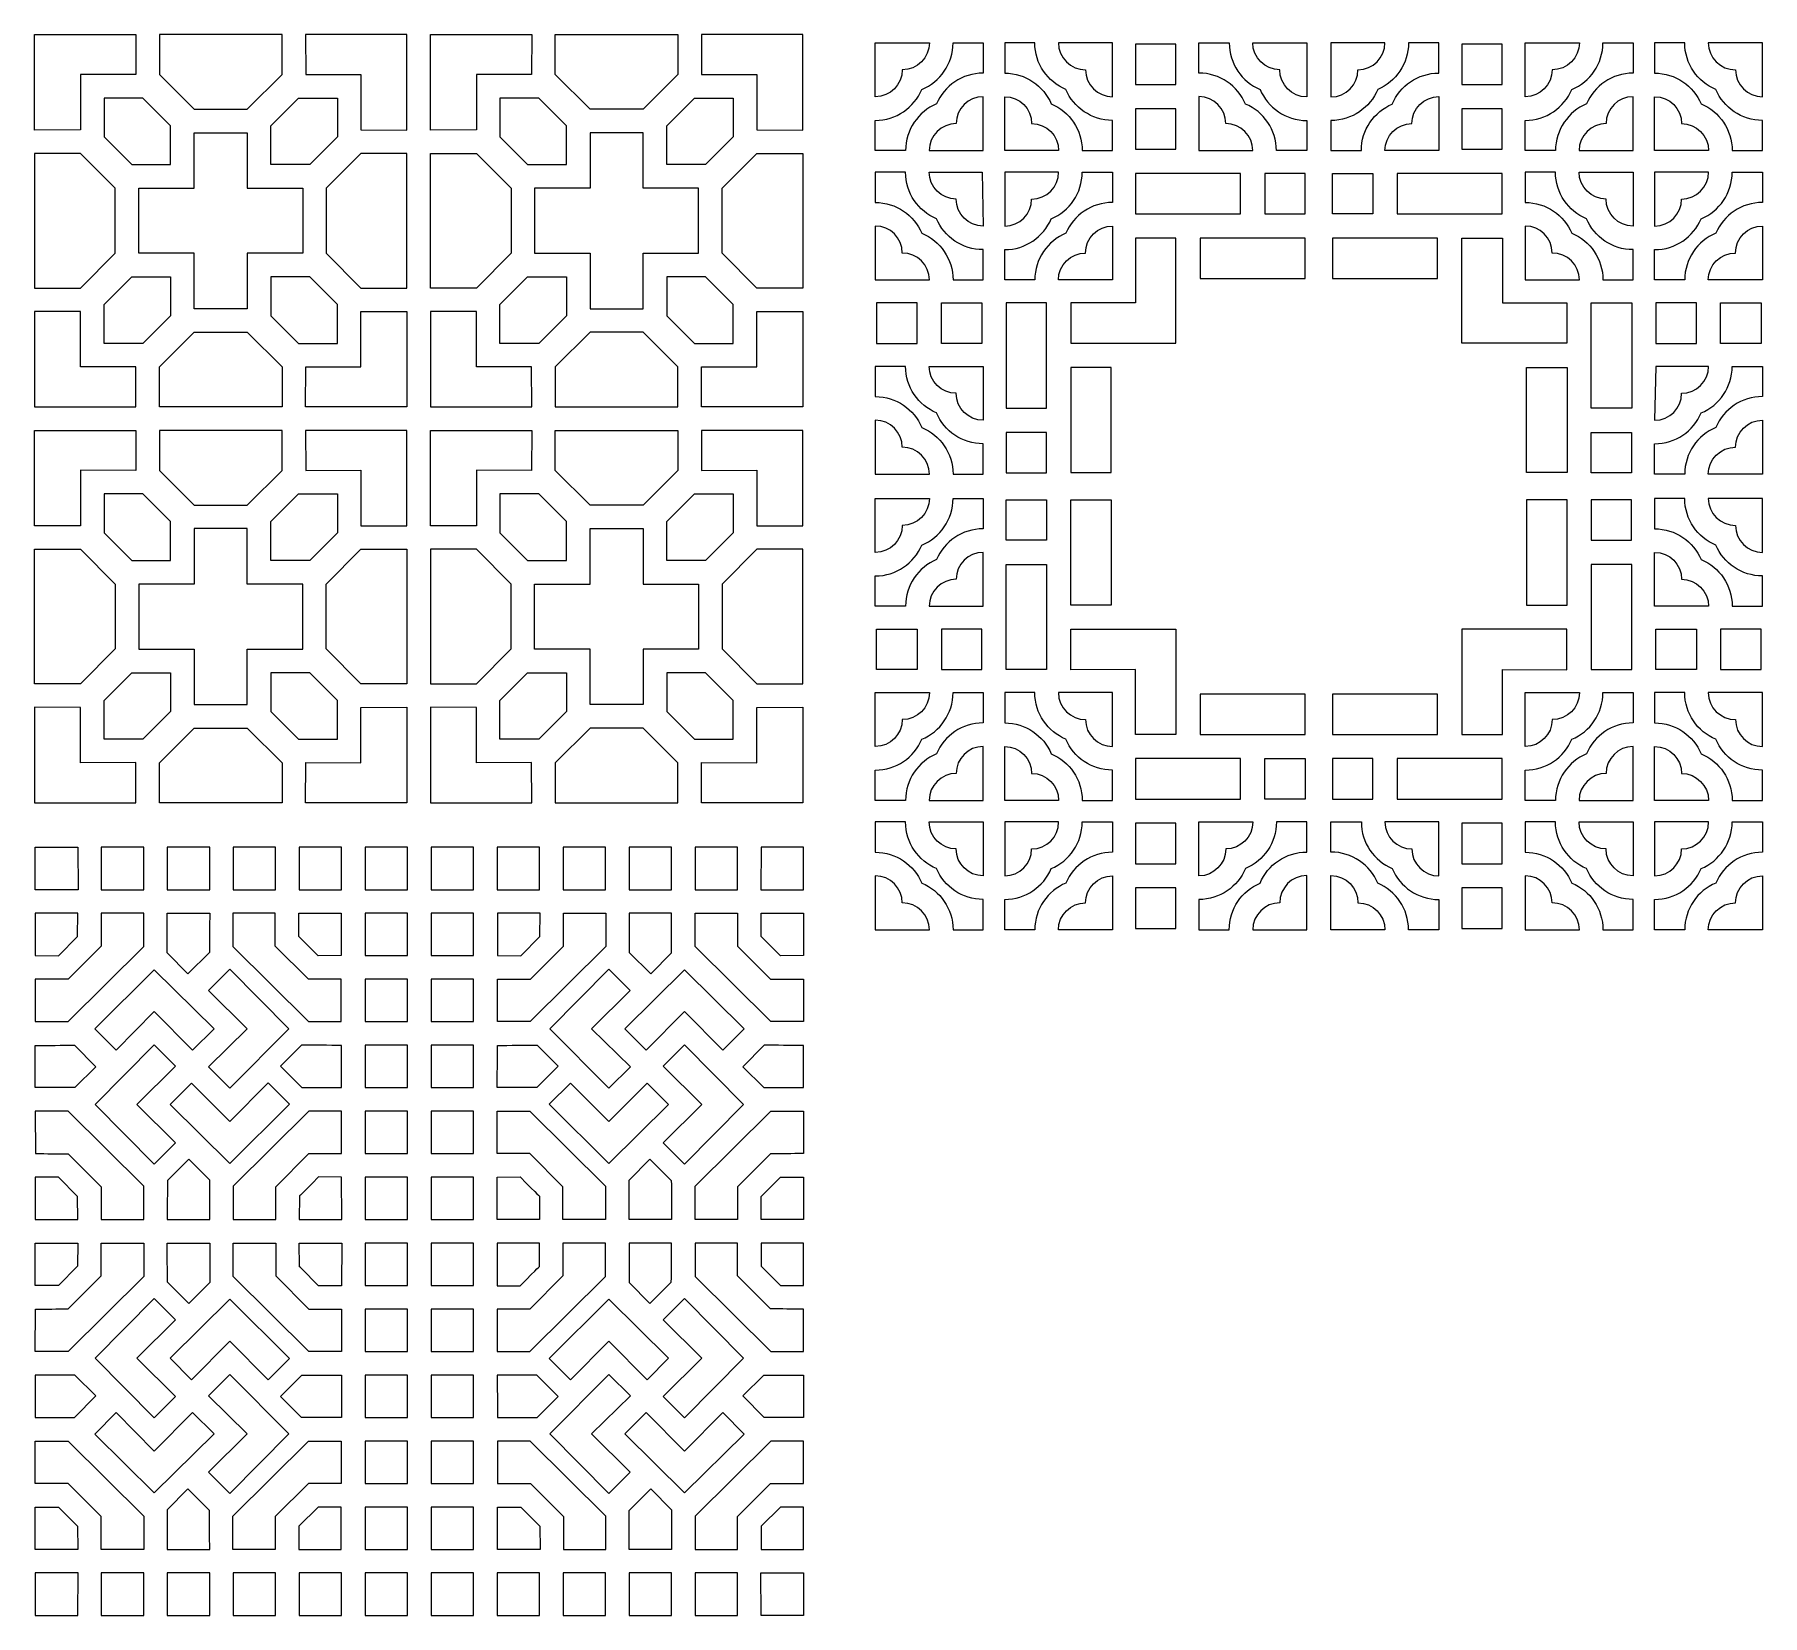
# Model space of a CAD drawing. Header units: centimetres. Extents: x -64 to 64, y -59 to 59.
import ezdxf

# ---------------------------------------------------------------- set-up
doc = ezdxf.new("R2010")
doc.units = ezdxf.units.CM
doc.header["$MEASUREMENT"] = 0
doc.layers.add('layer 1', color=7, linetype='Continuous')

msp = doc.modelspace()

# ---------------------------------------------------------------- linework, layer by layer
at = {"layer": 'layer 1', "color": 114, "lineweight": 9}
for points in [[(17.5861, 54.94096), (20.5861, 54.94096), (20.5861, 57.94096), (17.5861, 57.94096), (17.5861, 54.94096)], [(41.79626, 54.94096), (44.79626, 54.94096), (44.79626, 57.94096), (41.79626, 57.94096), (41.79626, 54.94096)], [(17.5861, 50.14096), (20.5861, 50.14096), (20.5861, 53.14096), (17.5861, 53.14096), (17.5861, 50.14096)], [(17.57843, 45.34183), (25.37843, 45.34183), (25.37843, 48.34181), (17.57843, 48.34181), (17.57843, 45.34183)], [(37.00393, 45.34183), (44.80393, 45.34183), (44.80393, 48.34181), (37.00393, 48.34181), (37.00393, 45.34183)], [(22.38054, 40.54934), (30.18054, 40.54934), (30.18054, 43.54932), (22.38054, 43.54932), (22.38054, 40.54934)], [(32.20182, 40.54934), (40.00182, 40.54934), (40.00182, 43.54932), (32.20182, 43.54932), (32.20182, 40.54934)], [(22.38054, 6.71714), (30.18054, 6.71714), (30.18054, 9.71712), (22.38054, 9.71712), (22.38054, 6.71714)], [(17.57843, 1.92465), (25.37843, 1.92465), (25.37843, 4.92463), (17.57843, 4.92463), (17.57843, 1.92465)], [(17.5861, -2.8745), (20.5861, -2.8745), (20.5861, 0.1255), (17.5861, 0.1255), (17.5861, -2.8745)], [(41.79626, -2.8745), (44.79626, -2.8745), (44.79626, 0.1255), (41.79626, 0.1255), (41.79626, -2.8745)], [(17.5861, -7.6745), (20.5861, -7.6745), (20.5861, -4.6745), (17.5861, -4.6745), (17.5861, -7.6745)]]:
    msp.add_lwpolyline(points, close=True, dxfattribs=at)
at = {"layer": 'layer 1', "color": 140, "lineweight": 9}
for points in [[(-59.15586, -4.80124), (-56.00536, -4.80124), (-56.00536, -1.65162), (-59.15586, -1.65162), (-59.15586, -4.80124)], [(-54.26046, -4.80124), (-51.10996, -4.80124), (-51.10996, -1.65162), (-54.26046, -1.65162), (-54.26046, -4.80124)], [(-49.36505, -4.80124), (-46.21455, -4.80124), (-46.21455, -1.65162), (-49.36505, -1.65162), (-49.36505, -4.80124)], [(-44.46965, -4.80124), (-41.31915, -4.80124), (-41.31915, -1.65162), (-44.46965, -1.65162), (-44.46965, -4.80124)], [(-39.57423, -4.80124), (-36.42373, -4.80124), (-36.42373, -1.65162), (-39.57423, -1.65162), (-39.57423, -4.80124)], [(-34.67883, -4.80124), (-31.52833, -4.80124), (-31.52833, -1.65162), (-34.67883, -1.65162), (-34.67883, -4.80124)], [(-29.78341, -4.80124), (-26.63291, -4.80124), (-26.63291, -1.65162), (-29.78341, -1.65162), (-29.78341, -4.80124)], [(-24.88801, -4.80124), (-21.73751, -4.80124), (-21.73751, -1.65162), (-24.88801, -1.65162), (-24.88801, -4.80124)], [(-19.9926, -4.80124), (-16.8421, -4.80124), (-16.8421, -1.65162), (-19.9926, -1.65162), (-19.9926, -4.80124)], [(-15.0972, -4.80124), (-11.9467, -4.80124), (-11.9467, -1.65162), (-15.0972, -1.65162), (-15.0972, -4.80124)], [(-34.67883, -9.69527), (-31.52833, -9.69527), (-31.52833, -6.54565), (-34.67883, -6.54565), (-34.67883, -9.69527)], [(-39.57423, -14.5893), (-36.42373, -14.5893), (-36.42373, -11.43968), (-39.57423, -11.43968), (-39.57423, -14.5893)], [(-34.67883, -14.5893), (-31.52833, -14.5893), (-31.52833, -11.43968), (-34.67883, -11.43968), (-34.67883, -14.5893)], [(-34.67883, -19.48333), (-31.52833, -19.48333), (-31.52833, -16.33371), (-34.67883, -16.33371), (-34.67883, -19.48333)], [(-39.57423, -24.37736), (-36.42373, -24.37736), (-36.42373, -21.22774), (-39.57423, -21.22774), (-39.57423, -24.37736)], [(-34.67883, -24.37736), (-31.52833, -24.37736), (-31.52833, -21.22774), (-34.67883, -21.22774), (-34.67883, -24.37736)], [(-34.67883, -29.27139), (-31.52833, -29.27139), (-31.52833, -26.12177), (-34.67883, -26.12177), (-34.67883, -29.27139)], [(-39.57423, -34.18147), (-36.42373, -34.18147), (-36.42373, -31.03185), (-39.57423, -31.03185), (-39.57423, -34.18147)], [(-34.67883, -34.18147), (-31.52833, -34.18147), (-31.52833, -31.03185), (-34.67883, -31.03185), (-34.67883, -34.18147)], [(-34.67883, -39.0755), (-31.52833, -39.0755), (-31.52833, -35.92588), (-34.67883, -35.92588), (-34.67883, -39.0755)], [(-39.57423, -43.96953), (-36.42373, -43.96953), (-36.42373, -40.81991), (-39.57423, -40.81991), (-39.57423, -43.96953)], [(-34.67883, -43.96953), (-31.52833, -43.96953), (-31.52833, -40.81991), (-34.67883, -40.81991), (-34.67883, -43.96953)], [(-34.67883, -48.86356), (-31.52833, -48.86356), (-31.52833, -45.71394), (-34.67883, -45.71394), (-34.67883, -48.86356)], [(-39.57423, -53.75759), (-36.42373, -53.75759), (-36.42373, -50.60797), (-39.57423, -50.60797), (-39.57423, -53.75759)], [(-34.67883, -53.75759), (-31.52833, -53.75759), (-31.52833, -50.60797), (-34.67883, -50.60797), (-34.67883, -53.75759)], [(-54.26046, -58.65162), (-51.10996, -58.65162), (-51.10996, -55.502), (-54.26046, -55.502), (-54.26046, -58.65162)], [(-44.46965, -58.65162), (-41.31915, -58.65162), (-41.31915, -55.502), (-44.46965, -55.502), (-44.46965, -58.65162)], [(-34.67883, -58.65162), (-31.52833, -58.65162), (-31.52833, -55.502), (-34.67883, -55.502), (-34.67883, -58.65162)], [(-24.88801, -58.65162), (-21.73751, -58.65162), (-21.73751, -55.502), (-24.88801, -55.502), (-24.88801, -58.65162)], [(-15.0972, -58.65162), (-11.9467, -58.65162), (-11.9467, -55.502), (-15.0972, -55.502), (-15.0972, -58.65162)]]:
    msp.add_lwpolyline(points, close=True, dxfattribs=at)
at = {"layer": 'layer 1', "color": 250, "lineweight": 9}
for points, knots in [([(-64.10364, 51.56355), (-64.10364, 51.56355), (-60.68966, 51.57666), (-60.68966, 51.57666), (-60.68966, 51.57666), (-60.68966, 51.57666), (-60.68489, 55.68658), (-60.68489, 55.68658), (-60.68489, 55.68658), (-60.68489, 55.68658), (-56.59395, 55.67742), (-56.59395, 55.67742), (-56.59395, 55.67742), (-56.59395, 55.67742), (-56.58177, 58.65094), (-56.58177, 58.65094), (-56.58177, 58.65094), (-56.58177, 58.65094), (-64.10393, 58.65019), (-64.10393, 58.65019), (-64.10393, 58.65019), (-64.10393, 58.65019), (-64.10364, 51.56355), (-64.10364, 51.56355)], [0, 0, 0, 0, 0.142857143, 0.142857143, 0.142857143, 0.142857143, 0.285714286, 0.285714286, 0.285714286, 0.285714286, 0.428571429, 0.428571429, 0.428571429, 0.428571429, 0.571428571, 0.571428571, 0.571428571, 0.571428571, 0.714285714, 0.714285714, 0.714285714, 0.714285714, 1, 1, 1, 1]), ([(-45.74235, 58.65162), (-45.74235, 58.65162), (-45.74244, 55.68121), (-45.74244, 55.68121), (-45.74244, 55.68121), (-45.74244, 55.68121), (-48.32831, 53.11266), (-48.32831, 53.11266), (-48.32831, 53.11266), (-48.32831, 53.11266), (-52.25187, 53.11266), (-52.25187, 53.11266), (-52.25187, 53.11266), (-52.25187, 53.11266), (-54.83774, 55.68121), (-54.83774, 55.68121), (-54.83774, 55.68121), (-54.83774, 55.68121), (-54.83784, 58.65162), (-54.83784, 58.65162), (-54.83784, 58.65162), (-51.80602, 58.65162), (-48.77417, 58.65162), (-45.74235, 58.65162)], [0, 0, 0, 0, 0.142857143, 0.142857143, 0.142857143, 0.142857143, 0.285714286, 0.285714286, 0.285714286, 0.285714286, 0.428571429, 0.428571429, 0.428571429, 0.428571429, 0.571428571, 0.571428571, 0.571428571, 0.571428571, 0.714285714, 0.714285714, 0.714285714, 0.714285714, 1, 1, 1, 1]), ([(-36.47655, 51.56355), (-36.47655, 51.56355), (-39.89053, 51.57666), (-39.89053, 51.57666), (-39.89053, 51.57666), (-39.89053, 51.57666), (-39.8953, 55.68658), (-39.8953, 55.68658), (-39.8953, 55.68658), (-39.8953, 55.68658), (-43.98624, 55.67742), (-43.98624, 55.67742), (-43.98624, 55.67742), (-43.98624, 55.67742), (-43.99842, 58.65094), (-43.99842, 58.65094), (-43.99842, 58.65094), (-43.99842, 58.65094), (-36.47626, 58.65019), (-36.47626, 58.65019), (-36.47626, 58.65019), (-36.47626, 58.65019), (-36.47655, 51.56355), (-36.47655, 51.56355)], [0, 0, 0, 0, 0.142857143, 0.142857143, 0.142857143, 0.142857143, 0.285714286, 0.285714286, 0.285714286, 0.285714286, 0.428571429, 0.428571429, 0.428571429, 0.428571429, 0.571428571, 0.571428571, 0.571428571, 0.571428571, 0.714285714, 0.714285714, 0.714285714, 0.714285714, 1, 1, 1, 1]), ([(-34.73131, 51.56355), (-34.73131, 51.56355), (-31.31733, 51.57666), (-31.31733, 51.57666), (-31.31733, 51.57666), (-31.31733, 51.57666), (-31.31256, 55.68658), (-31.31256, 55.68658), (-31.31256, 55.68658), (-31.31256, 55.68658), (-27.22162, 55.67742), (-27.22162, 55.67742), (-27.22162, 55.67742), (-27.22162, 55.67742), (-27.20944, 58.65094), (-27.20944, 58.65094), (-27.20944, 58.65094), (-27.20944, 58.65094), (-34.7316, 58.65019), (-34.7316, 58.65019), (-34.7316, 58.65019), (-34.7316, 58.65019), (-34.73131, 51.56355), (-34.73131, 51.56355)], [0, 0, 0, 0, 0.142857143, 0.142857143, 0.142857143, 0.142857143, 0.285714286, 0.285714286, 0.285714286, 0.285714286, 0.428571429, 0.428571429, 0.428571429, 0.428571429, 0.571428571, 0.571428571, 0.571428571, 0.571428571, 0.714285714, 0.714285714, 0.714285714, 0.714285714, 1, 1, 1, 1]), ([(-25.46551, 58.65162), (-25.46551, 58.65162), (-25.46542, 55.68121), (-25.46542, 55.68121), (-25.46542, 55.68121), (-25.46542, 55.68121), (-22.87955, 53.11266), (-22.87955, 53.11266), (-22.87955, 53.11266), (-22.87955, 53.11266), (-18.95599, 53.11266), (-18.95599, 53.11266), (-18.95599, 53.11266), (-18.95599, 53.11266), (-16.37012, 55.68121), (-16.37012, 55.68121), (-16.37012, 55.68121), (-16.37012, 55.68121), (-16.37002, 58.65162), (-16.37002, 58.65162), (-16.37002, 58.65162), (-19.40184, 58.65162), (-22.43369, 58.65162), (-25.46551, 58.65162)], [0, 0, 0, 0, 0.142857143, 0.142857143, 0.142857143, 0.142857143, 0.285714286, 0.285714286, 0.285714286, 0.285714286, 0.428571429, 0.428571429, 0.428571429, 0.428571429, 0.571428571, 0.571428571, 0.571428571, 0.571428571, 0.714285714, 0.714285714, 0.714285714, 0.714285714, 1, 1, 1, 1]), ([(-7.10422, 51.56355), (-7.10422, 51.56355), (-10.5182, 51.57666), (-10.5182, 51.57666), (-10.5182, 51.57666), (-10.5182, 51.57666), (-10.52297, 55.68658), (-10.52297, 55.68658), (-10.52297, 55.68658), (-10.52297, 55.68658), (-14.61391, 55.67742), (-14.61391, 55.67742), (-14.61391, 55.67742), (-14.61391, 55.67742), (-14.62609, 58.65094), (-14.62609, 58.65094), (-14.62609, 58.65094), (-14.62609, 58.65094), (-7.10393, 58.65019), (-7.10393, 58.65019), (-7.10393, 58.65019), (-7.10393, 58.65019), (-7.10422, 51.56355), (-7.10422, 51.56355)], [0, 0, 0, 0, 0.142857143, 0.142857143, 0.142857143, 0.142857143, 0.285714286, 0.285714286, 0.285714286, 0.285714286, 0.428571429, 0.428571429, 0.428571429, 0.428571429, 0.571428571, 0.571428571, 0.571428571, 0.571428571, 0.714285714, 0.714285714, 0.714285714, 0.714285714, 1, 1, 1, 1]), ([(-54.01218, 51.882), (-54.01218, 51.882), (-54.01218, 49.00339), (-54.01218, 49.00339), (-54.01218, 49.00339), (-54.01218, 49.00339), (-56.8911, 49.00339), (-56.8911, 49.00339), (-56.8911, 49.00339), (-56.8911, 49.00339), (-58.94748, 51.05954), (-58.94748, 51.05954), (-58.94748, 51.05954), (-58.94748, 51.05954), (-58.94748, 53.93815), (-58.94748, 53.93815), (-58.94748, 53.93815), (-58.94748, 53.93815), (-56.06855, 53.93815), (-56.06855, 53.93815), (-56.06855, 53.93815), (-56.06855, 53.93815), (-54.01218, 51.882), (-54.01218, 51.882)], [0, 0, 0, 0, 0.142857143, 0.142857143, 0.142857143, 0.142857143, 0.285714286, 0.285714286, 0.285714286, 0.285714286, 0.428571429, 0.428571429, 0.428571429, 0.428571429, 0.571428571, 0.571428571, 0.571428571, 0.571428571, 0.714285714, 0.714285714, 0.714285714, 0.714285714, 1, 1, 1, 1]), ([(-46.56801, 51.882), (-46.56801, 51.882), (-46.56801, 49.00338), (-46.56801, 49.00338), (-46.56801, 49.00338), (-46.56801, 49.00338), (-43.68909, 49.00338), (-43.68909, 49.00338), (-43.68909, 49.00338), (-43.68909, 49.00338), (-41.63271, 51.05954), (-41.63271, 51.05954), (-41.63271, 51.05954), (-41.63271, 51.05954), (-41.63271, 53.93815), (-41.63271, 53.93815), (-41.63271, 53.93815), (-41.63271, 53.93815), (-44.51164, 53.93815), (-44.51164, 53.93815), (-44.51164, 53.93815), (-44.51164, 53.93815), (-46.56801, 51.882), (-46.56801, 51.882)], [0, 0, 0, 0, 0.142857143, 0.142857143, 0.142857143, 0.142857143, 0.285714286, 0.285714286, 0.285714286, 0.285714286, 0.428571429, 0.428571429, 0.428571429, 0.428571429, 0.571428571, 0.571428571, 0.571428571, 0.571428571, 0.714285714, 0.714285714, 0.714285714, 0.714285714, 1, 1, 1, 1]), ([(-24.63985, 51.882), (-24.63985, 51.882), (-24.63985, 49.00338), (-24.63985, 49.00338), (-24.63985, 49.00338), (-24.63985, 49.00338), (-27.51877, 49.00338), (-27.51877, 49.00338), (-27.51877, 49.00338), (-27.51877, 49.00338), (-29.57515, 51.05954), (-29.57515, 51.05954), (-29.57515, 51.05954), (-29.57515, 51.05954), (-29.57515, 53.93815), (-29.57515, 53.93815), (-29.57515, 53.93815), (-29.57515, 53.93815), (-26.69622, 53.93815), (-26.69622, 53.93815), (-26.69622, 53.93815), (-26.69622, 53.93815), (-24.63985, 51.882), (-24.63985, 51.882)], [0, 0, 0, 0, 0.142857143, 0.142857143, 0.142857143, 0.142857143, 0.285714286, 0.285714286, 0.285714286, 0.285714286, 0.428571429, 0.428571429, 0.428571429, 0.428571429, 0.571428571, 0.571428571, 0.571428571, 0.571428571, 0.714285714, 0.714285714, 0.714285714, 0.714285714, 1, 1, 1, 1]), ([(-17.19568, 51.882), (-17.19568, 51.882), (-17.19568, 49.00339), (-17.19568, 49.00339), (-17.19568, 49.00339), (-17.19568, 49.00339), (-14.31676, 49.00339), (-14.31676, 49.00339), (-14.31676, 49.00339), (-14.31676, 49.00339), (-12.26038, 51.05954), (-12.26038, 51.05954), (-12.26038, 51.05954), (-12.26038, 51.05954), (-12.26038, 53.93815), (-12.26038, 53.93815), (-12.26038, 53.93815), (-12.26038, 53.93815), (-15.13931, 53.93815), (-15.13931, 53.93815), (-15.13931, 53.93815), (-15.13931, 53.93815), (-17.19568, 51.882), (-17.19568, 51.882)], [0, 0, 0, 0, 0.142857143, 0.142857143, 0.142857143, 0.142857143, 0.285714286, 0.285714286, 0.285714286, 0.285714286, 0.428571429, 0.428571429, 0.428571429, 0.428571429, 0.571428571, 0.571428571, 0.571428571, 0.571428571, 0.714285714, 0.714285714, 0.714285714, 0.714285714, 1, 1, 1, 1]), ([(-44.20359, 47.24497), (-44.20359, 47.24497), (-48.32743, 47.24401), (-48.32743, 47.24401), (-48.32743, 47.24401), (-48.32743, 47.24401), (-48.32713, 51.36886), (-48.32713, 51.36886), (-48.32713, 51.36886), (-49.63577, 51.36907), (-50.94442, 51.36907), (-52.25306, 51.36886), (-52.25306, 51.36886), (-52.25306, 51.36886), (-52.25276, 47.24401), (-52.25276, 47.24401), (-52.25276, 47.24401), (-52.25276, 47.24401), (-56.3766, 47.24497), (-56.3766, 47.24497), (-56.3766, 47.24497), (-56.3766, 47.24497), (-56.3766, 42.42744), (-56.3766, 42.42744), (-56.3766, 42.42744), (-56.3766, 42.42744), (-52.25276, 42.4284), (-52.25276, 42.4284), (-52.25276, 42.4284), (-52.25276, 42.4284), (-52.25306, 38.30354), (-52.25306, 38.30354), (-52.25306, 38.30354), (-50.94442, 38.30334), (-49.63577, 38.30334), (-48.32713, 38.30354), (-48.32713, 38.30354), (-48.32713, 38.30354), (-48.32743, 42.4284), (-48.32743, 42.4284), (-48.32743, 42.4284), (-48.32743, 42.4284), (-44.20359, 42.42744), (-44.20359, 42.42744), (-44.20359, 42.42744), (-44.20359, 42.42744), (-44.20359, 47.24497), (-44.20359, 47.24497)], [0, 0, 0, 0, 0.076923077, 0.076923077, 0.076923077, 0.076923077, 0.153846154, 0.153846154, 0.153846154, 0.153846154, 0.230769231, 0.230769231, 0.230769231, 0.230769231, 0.307692308, 0.307692308, 0.307692308, 0.307692308, 0.384615385, 0.384615385, 0.384615385, 0.384615385, 0.461538462, 0.461538462, 0.461538462, 0.461538462, 0.538461538, 0.538461538, 0.538461538, 0.538461538, 0.615384615, 0.615384615, 0.615384615, 0.615384615, 0.692307692, 0.692307692, 0.692307692, 0.692307692, 0.769230769, 0.769230769, 0.769230769, 0.769230769, 0.846153846, 0.846153846, 0.846153846, 0.846153846, 1, 1, 1, 1]), ([(-27.00427, 47.24497), (-27.00427, 47.24497), (-22.88043, 47.24401), (-22.88043, 47.24401), (-22.88043, 47.24401), (-22.88043, 47.24401), (-22.88073, 51.36886), (-22.88073, 51.36886), (-22.88073, 51.36886), (-21.57209, 51.36907), (-20.26344, 51.36907), (-18.9548, 51.36886), (-18.9548, 51.36886), (-18.9548, 51.36886), (-18.9551, 47.24401), (-18.9551, 47.24401), (-18.9551, 47.24401), (-18.9551, 47.24401), (-14.83126, 47.24497), (-14.83126, 47.24497), (-14.83126, 47.24497), (-14.83126, 47.24497), (-14.83126, 42.42744), (-14.83126, 42.42744), (-14.83126, 42.42744), (-14.83126, 42.42744), (-18.9551, 42.4284), (-18.9551, 42.4284), (-18.9551, 42.4284), (-18.9551, 42.4284), (-18.9548, 38.30354), (-18.9548, 38.30354), (-18.9548, 38.30354), (-20.26344, 38.30334), (-21.57209, 38.30334), (-22.88073, 38.30354), (-22.88073, 38.30354), (-22.88073, 38.30354), (-22.88043, 42.4284), (-22.88043, 42.4284), (-22.88043, 42.4284), (-22.88043, 42.4284), (-27.00427, 42.42744), (-27.00427, 42.42744), (-27.00427, 42.42744), (-27.00427, 42.42744), (-27.00427, 47.24497), (-27.00427, 47.24497)], [0, 0, 0, 0, 0.076923077, 0.076923077, 0.076923077, 0.076923077, 0.153846154, 0.153846154, 0.153846154, 0.153846154, 0.230769231, 0.230769231, 0.230769231, 0.230769231, 0.307692308, 0.307692308, 0.307692308, 0.307692308, 0.384615385, 0.384615385, 0.384615385, 0.384615385, 0.461538462, 0.461538462, 0.461538462, 0.461538462, 0.538461538, 0.538461538, 0.538461538, 0.538461538, 0.615384615, 0.615384615, 0.615384615, 0.615384615, 0.692307692, 0.692307692, 0.692307692, 0.692307692, 0.769230769, 0.769230769, 0.769230769, 0.769230769, 0.846153846, 0.846153846, 0.846153846, 0.846153846, 1, 1, 1, 1]), ([(-58.12188, 42.43042), (-58.12188, 42.43042), (-60.68934, 39.84353), (-60.68934, 39.84353), (-60.68934, 39.84353), (-61.82742, 39.84353), (-62.96549, 39.8415), (-64.10356, 39.8397), (-64.10356, 39.8397), (-64.10356, 39.8397), (-64.10356, 49.8327), (-64.10356, 49.8327), (-64.10356, 49.8327), (-62.96549, 49.83091), (-61.82742, 49.82887), (-60.68934, 49.82887), (-60.68934, 49.82887), (-60.68934, 49.82887), (-58.12188, 47.24198), (-58.12188, 47.24198), (-58.12188, 47.24198), (-58.12188, 45.63813), (-58.12188, 44.03427), (-58.12188, 42.43042)], [0, 0, 0, 0, 0.142857143, 0.142857143, 0.142857143, 0.142857143, 0.285714286, 0.285714286, 0.285714286, 0.285714286, 0.428571429, 0.428571429, 0.428571429, 0.428571429, 0.571428571, 0.571428571, 0.571428571, 0.571428571, 0.714285714, 0.714285714, 0.714285714, 0.714285714, 1, 1, 1, 1]), ([(-36.47663, 39.8397), (-37.61469, 39.8415), (-38.75277, 39.84353), (-39.89085, 39.84353), (-39.89085, 39.84353), (-39.89085, 39.84353), (-42.45831, 42.43042), (-42.45831, 42.43042), (-42.45831, 42.43042), (-42.45831, 44.03427), (-42.45831, 45.63813), (-42.45831, 47.24198), (-42.45831, 47.24198), (-42.45831, 47.24198), (-39.89085, 49.82887), (-39.89085, 49.82887), (-39.89085, 49.82887), (-38.75277, 49.82887), (-37.61469, 49.83091), (-36.47663, 49.8327), (-36.47663, 49.8327), (-36.47663, 49.8327), (-36.47663, 39.8397), (-36.47663, 39.8397)], [0, 0, 0, 0, 0.142857143, 0.142857143, 0.142857143, 0.142857143, 0.285714286, 0.285714286, 0.285714286, 0.285714286, 0.428571429, 0.428571429, 0.428571429, 0.428571429, 0.571428571, 0.571428571, 0.571428571, 0.571428571, 0.714285714, 0.714285714, 0.714285714, 0.714285714, 1, 1, 1, 1]), ([(-34.73123, 39.8397), (-33.59317, 39.8415), (-32.45509, 39.84353), (-31.31701, 39.84353), (-31.31701, 39.84353), (-31.31701, 39.84353), (-28.74955, 42.43042), (-28.74955, 42.43042), (-28.74955, 42.43042), (-28.74955, 44.03427), (-28.74955, 45.63813), (-28.74955, 47.24198), (-28.74955, 47.24198), (-28.74955, 47.24198), (-31.31701, 49.82887), (-31.31701, 49.82887), (-31.31701, 49.82887), (-32.45509, 49.82887), (-33.59317, 49.83091), (-34.73123, 49.8327), (-34.73123, 49.8327), (-34.73123, 49.8327), (-34.73123, 39.8397), (-34.73123, 39.8397)], [0, 0, 0, 0, 0.142857143, 0.142857143, 0.142857143, 0.142857143, 0.285714286, 0.285714286, 0.285714286, 0.285714286, 0.428571429, 0.428571429, 0.428571429, 0.428571429, 0.571428571, 0.571428571, 0.571428571, 0.571428571, 0.714285714, 0.714285714, 0.714285714, 0.714285714, 1, 1, 1, 1]), ([(-13.08598, 42.43042), (-13.08598, 42.43042), (-10.51852, 39.84353), (-10.51852, 39.84353), (-10.51852, 39.84353), (-9.38044, 39.84353), (-8.24237, 39.8415), (-7.1043, 39.8397), (-7.1043, 39.8397), (-7.1043, 39.8397), (-7.1043, 49.8327), (-7.1043, 49.8327), (-7.1043, 49.8327), (-8.24237, 49.83091), (-9.38044, 49.82887), (-10.51852, 49.82887), (-10.51852, 49.82887), (-10.51852, 49.82887), (-13.08598, 47.24198), (-13.08598, 47.24198), (-13.08598, 47.24198), (-13.08598, 45.63813), (-13.08598, 44.03427), (-13.08598, 42.43042)], [0, 0, 0, 0, 0.142857143, 0.142857143, 0.142857143, 0.142857143, 0.285714286, 0.285714286, 0.285714286, 0.285714286, 0.428571429, 0.428571429, 0.428571429, 0.428571429, 0.571428571, 0.571428571, 0.571428571, 0.571428571, 0.714285714, 0.714285714, 0.714285714, 0.714285714, 1, 1, 1, 1]), ([(-54.01218, 37.7904), (-54.01218, 37.7904), (-54.01218, 40.66902), (-54.01218, 40.66902), (-54.01218, 40.66902), (-54.01218, 40.66902), (-56.8911, 40.66902), (-56.8911, 40.66902), (-56.8911, 40.66902), (-56.8911, 40.66902), (-58.94748, 38.61286), (-58.94748, 38.61286), (-58.94748, 38.61286), (-58.94748, 38.61286), (-58.94748, 35.73425), (-58.94748, 35.73425), (-58.94748, 35.73425), (-58.94748, 35.73425), (-56.06855, 35.73425), (-56.06855, 35.73425), (-56.06855, 35.73425), (-56.06855, 35.73425), (-54.01218, 37.7904), (-54.01218, 37.7904)], [0, 0, 0, 0, 0.142857143, 0.142857143, 0.142857143, 0.142857143, 0.285714286, 0.285714286, 0.285714286, 0.285714286, 0.428571429, 0.428571429, 0.428571429, 0.428571429, 0.571428571, 0.571428571, 0.571428571, 0.571428571, 0.714285714, 0.714285714, 0.714285714, 0.714285714, 1, 1, 1, 1]), ([(-46.56801, 37.7904), (-46.56801, 37.7904), (-46.56801, 40.66902), (-46.56801, 40.66902), (-46.56801, 40.66902), (-46.56801, 40.66902), (-43.68909, 40.66902), (-43.68909, 40.66902), (-43.68909, 40.66902), (-43.68909, 40.66902), (-41.63271, 38.61287), (-41.63271, 38.61287), (-41.63271, 38.61287), (-41.63271, 38.61287), (-41.63271, 35.73425), (-41.63271, 35.73425), (-41.63271, 35.73425), (-41.63271, 35.73425), (-44.51164, 35.73425), (-44.51164, 35.73425), (-44.51164, 35.73425), (-44.51164, 35.73425), (-46.56801, 37.7904), (-46.56801, 37.7904)], [0, 0, 0, 0, 0.142857143, 0.142857143, 0.142857143, 0.142857143, 0.285714286, 0.285714286, 0.285714286, 0.285714286, 0.428571429, 0.428571429, 0.428571429, 0.428571429, 0.571428571, 0.571428571, 0.571428571, 0.571428571, 0.714285714, 0.714285714, 0.714285714, 0.714285714, 1, 1, 1, 1]), ([(-24.63985, 37.7904), (-24.63985, 37.7904), (-24.63985, 40.66902), (-24.63985, 40.66902), (-24.63985, 40.66902), (-24.63985, 40.66902), (-27.51877, 40.66902), (-27.51877, 40.66902), (-27.51877, 40.66902), (-27.51877, 40.66902), (-29.57515, 38.61287), (-29.57515, 38.61287), (-29.57515, 38.61287), (-29.57515, 38.61287), (-29.57515, 35.73425), (-29.57515, 35.73425), (-29.57515, 35.73425), (-29.57515, 35.73425), (-26.69622, 35.73425), (-26.69622, 35.73425), (-26.69622, 35.73425), (-26.69622, 35.73425), (-24.63985, 37.7904), (-24.63985, 37.7904)], [0, 0, 0, 0, 0.142857143, 0.142857143, 0.142857143, 0.142857143, 0.285714286, 0.285714286, 0.285714286, 0.285714286, 0.428571429, 0.428571429, 0.428571429, 0.428571429, 0.571428571, 0.571428571, 0.571428571, 0.571428571, 0.714285714, 0.714285714, 0.714285714, 0.714285714, 1, 1, 1, 1]), ([(-17.19568, 37.7904), (-17.19568, 37.7904), (-17.19568, 40.66902), (-17.19568, 40.66902), (-17.19568, 40.66902), (-17.19568, 40.66902), (-14.31676, 40.66902), (-14.31676, 40.66902), (-14.31676, 40.66902), (-14.31676, 40.66902), (-12.26038, 38.61286), (-12.26038, 38.61286), (-12.26038, 38.61286), (-12.26038, 38.61286), (-12.26038, 35.73425), (-12.26038, 35.73425), (-12.26038, 35.73425), (-12.26038, 35.73425), (-15.13931, 35.73425), (-15.13931, 35.73425), (-15.13931, 35.73425), (-15.13931, 35.73425), (-17.19568, 37.7904), (-17.19568, 37.7904)], [0, 0, 0, 0, 0.142857143, 0.142857143, 0.142857143, 0.142857143, 0.285714286, 0.285714286, 0.285714286, 0.285714286, 0.428571429, 0.428571429, 0.428571429, 0.428571429, 0.571428571, 0.571428571, 0.571428571, 0.571428571, 0.714285714, 0.714285714, 0.714285714, 0.714285714, 1, 1, 1, 1]), ([(-64.10364, 38.10885), (-64.10364, 38.10885), (-60.68966, 38.09575), (-60.68966, 38.09575), (-60.68966, 38.09575), (-60.68966, 38.09575), (-60.68489, 33.98583), (-60.68489, 33.98583), (-60.68489, 33.98583), (-60.68489, 33.98583), (-56.59395, 33.99499), (-56.59395, 33.99499), (-56.59395, 33.99499), (-56.59395, 33.99499), (-56.58177, 31.02146), (-56.58177, 31.02146), (-56.58177, 31.02146), (-56.58177, 31.02146), (-64.10393, 31.02222), (-64.10393, 31.02222), (-64.10393, 31.02222), (-64.10393, 31.02222), (-64.10364, 38.10885), (-64.10364, 38.10885)], [0, 0, 0, 0, 0.142857143, 0.142857143, 0.142857143, 0.142857143, 0.285714286, 0.285714286, 0.285714286, 0.285714286, 0.428571429, 0.428571429, 0.428571429, 0.428571429, 0.571428571, 0.571428571, 0.571428571, 0.571428571, 0.714285714, 0.714285714, 0.714285714, 0.714285714, 1, 1, 1, 1]), ([(-36.47655, 38.10885), (-36.47655, 38.10885), (-39.89053, 38.09575), (-39.89053, 38.09575), (-39.89053, 38.09575), (-39.89053, 38.09575), (-39.8953, 33.98583), (-39.8953, 33.98583), (-39.8953, 33.98583), (-39.8953, 33.98583), (-43.98624, 33.99499), (-43.98624, 33.99499), (-43.98624, 33.99499), (-43.98624, 33.99499), (-43.99842, 31.02146), (-43.99842, 31.02146), (-43.99842, 31.02146), (-43.99842, 31.02146), (-36.47626, 31.02222), (-36.47626, 31.02222), (-36.47626, 31.02222), (-36.47626, 31.02222), (-36.47655, 38.10885), (-36.47655, 38.10885)], [0, 0, 0, 0, 0.142857143, 0.142857143, 0.142857143, 0.142857143, 0.285714286, 0.285714286, 0.285714286, 0.285714286, 0.428571429, 0.428571429, 0.428571429, 0.428571429, 0.571428571, 0.571428571, 0.571428571, 0.571428571, 0.714285714, 0.714285714, 0.714285714, 0.714285714, 1, 1, 1, 1]), ([(-34.73131, 38.10885), (-34.73131, 38.10885), (-31.31733, 38.09575), (-31.31733, 38.09575), (-31.31733, 38.09575), (-31.31733, 38.09575), (-31.31256, 33.98583), (-31.31256, 33.98583), (-31.31256, 33.98583), (-31.31256, 33.98583), (-27.22162, 33.99499), (-27.22162, 33.99499), (-27.22162, 33.99499), (-27.22162, 33.99499), (-27.20944, 31.02146), (-27.20944, 31.02146), (-27.20944, 31.02146), (-27.20944, 31.02146), (-34.7316, 31.02222), (-34.7316, 31.02222), (-34.7316, 31.02222), (-34.7316, 31.02222), (-34.73131, 38.10885), (-34.73131, 38.10885)], [0, 0, 0, 0, 0.142857143, 0.142857143, 0.142857143, 0.142857143, 0.285714286, 0.285714286, 0.285714286, 0.285714286, 0.428571429, 0.428571429, 0.428571429, 0.428571429, 0.571428571, 0.571428571, 0.571428571, 0.571428571, 0.714285714, 0.714285714, 0.714285714, 0.714285714, 1, 1, 1, 1]), ([(-7.10422, 38.10885), (-7.10422, 38.10885), (-10.5182, 38.09575), (-10.5182, 38.09575), (-10.5182, 38.09575), (-10.5182, 38.09575), (-10.52297, 33.98583), (-10.52297, 33.98583), (-10.52297, 33.98583), (-10.52297, 33.98583), (-14.61391, 33.99499), (-14.61391, 33.99499), (-14.61391, 33.99499), (-14.61391, 33.99499), (-14.62609, 31.02146), (-14.62609, 31.02146), (-14.62609, 31.02146), (-14.62609, 31.02146), (-7.10393, 31.02222), (-7.10393, 31.02222), (-7.10393, 31.02222), (-7.10393, 31.02222), (-7.10422, 38.10885), (-7.10422, 38.10885)], [0, 0, 0, 0, 0.142857143, 0.142857143, 0.142857143, 0.142857143, 0.285714286, 0.285714286, 0.285714286, 0.285714286, 0.428571429, 0.428571429, 0.428571429, 0.428571429, 0.571428571, 0.571428571, 0.571428571, 0.571428571, 0.714285714, 0.714285714, 0.714285714, 0.714285714, 1, 1, 1, 1]), ([(-45.74235, 31.02078), (-45.74235, 31.02078), (-45.74244, 33.9912), (-45.74244, 33.9912), (-45.74244, 33.9912), (-45.74244, 33.9912), (-48.32831, 36.55974), (-48.32831, 36.55974), (-48.32831, 36.55974), (-48.32831, 36.55974), (-52.25187, 36.55974), (-52.25187, 36.55974), (-52.25187, 36.55974), (-52.25187, 36.55974), (-54.83774, 33.9912), (-54.83774, 33.9912), (-54.83774, 33.9912), (-54.83774, 33.9912), (-54.83784, 31.02078), (-54.83784, 31.02078), (-54.83784, 31.02078), (-51.80602, 31.02078), (-48.77417, 31.02078), (-45.74235, 31.02078)], [0, 0, 0, 0, 0.142857143, 0.142857143, 0.142857143, 0.142857143, 0.285714286, 0.285714286, 0.285714286, 0.285714286, 0.428571429, 0.428571429, 0.428571429, 0.428571429, 0.571428571, 0.571428571, 0.571428571, 0.571428571, 0.714285714, 0.714285714, 0.714285714, 0.714285714, 1, 1, 1, 1]), ([(-25.46551, 31.02078), (-25.46551, 31.02078), (-25.46542, 33.9912), (-25.46542, 33.9912), (-25.46542, 33.9912), (-25.46542, 33.9912), (-22.87955, 36.55974), (-22.87955, 36.55974), (-22.87955, 36.55974), (-22.87955, 36.55974), (-18.95599, 36.55974), (-18.95599, 36.55974), (-18.95599, 36.55974), (-18.95599, 36.55974), (-16.37012, 33.9912), (-16.37012, 33.9912), (-16.37012, 33.9912), (-16.37012, 33.9912), (-16.37002, 31.02078), (-16.37002, 31.02078), (-16.37002, 31.02078), (-19.40184, 31.02078), (-22.43369, 31.02078), (-25.46551, 31.02078)], [0, 0, 0, 0, 0.142857143, 0.142857143, 0.142857143, 0.142857143, 0.285714286, 0.285714286, 0.285714286, 0.285714286, 0.428571429, 0.428571429, 0.428571429, 0.428571429, 0.571428571, 0.571428571, 0.571428571, 0.571428571, 0.714285714, 0.714285714, 0.714285714, 0.714285714, 1, 1, 1, 1]), ([(-64.10364, 22.19439), (-64.10364, 22.19439), (-60.68966, 22.20749), (-60.68966, 22.20749), (-60.68966, 22.20749), (-60.68966, 22.20749), (-60.68489, 26.31741), (-60.68489, 26.31741), (-60.68489, 26.31741), (-60.68489, 26.31741), (-56.59395, 26.30825), (-56.59395, 26.30825), (-56.59395, 26.30825), (-56.59395, 26.30825), (-56.58177, 29.28178), (-56.58177, 29.28178), (-56.58177, 29.28178), (-56.58177, 29.28178), (-64.10393, 29.28102), (-64.10393, 29.28102), (-64.10393, 29.28102), (-64.10393, 29.28102), (-64.10364, 22.19439), (-64.10364, 22.19439)], [0, 0, 0, 0, 0.142857143, 0.142857143, 0.142857143, 0.142857143, 0.285714286, 0.285714286, 0.285714286, 0.285714286, 0.428571429, 0.428571429, 0.428571429, 0.428571429, 0.571428571, 0.571428571, 0.571428571, 0.571428571, 0.714285714, 0.714285714, 0.714285714, 0.714285714, 1, 1, 1, 1]), ([(-45.74235, 29.28246), (-45.74235, 29.28246), (-45.74244, 26.31204), (-45.74244, 26.31204), (-45.74244, 26.31204), (-45.74244, 26.31204), (-48.32831, 23.7435), (-48.32831, 23.7435), (-48.32831, 23.7435), (-48.32831, 23.7435), (-52.25187, 23.7435), (-52.25187, 23.7435), (-52.25187, 23.7435), (-52.25187, 23.7435), (-54.83774, 26.31204), (-54.83774, 26.31204), (-54.83774, 26.31204), (-54.83774, 26.31204), (-54.83784, 29.28246), (-54.83784, 29.28246), (-54.83784, 29.28246), (-51.80602, 29.28246), (-48.77417, 29.28246), (-45.74235, 29.28246)], [0, 0, 0, 0, 0.142857143, 0.142857143, 0.142857143, 0.142857143, 0.285714286, 0.285714286, 0.285714286, 0.285714286, 0.428571429, 0.428571429, 0.428571429, 0.428571429, 0.571428571, 0.571428571, 0.571428571, 0.571428571, 0.714285714, 0.714285714, 0.714285714, 0.714285714, 1, 1, 1, 1]), ([(-36.47655, 22.19439), (-36.47655, 22.19439), (-39.89053, 22.20749), (-39.89053, 22.20749), (-39.89053, 22.20749), (-39.89053, 22.20749), (-39.8953, 26.31741), (-39.8953, 26.31741), (-39.8953, 26.31741), (-39.8953, 26.31741), (-43.98624, 26.30825), (-43.98624, 26.30825), (-43.98624, 26.30825), (-43.98624, 26.30825), (-43.99842, 29.28178), (-43.99842, 29.28178), (-43.99842, 29.28178), (-43.99842, 29.28178), (-36.47626, 29.28102), (-36.47626, 29.28102), (-36.47626, 29.28102), (-36.47626, 29.28102), (-36.47655, 22.19439), (-36.47655, 22.19439)], [0, 0, 0, 0, 0.142857143, 0.142857143, 0.142857143, 0.142857143, 0.285714286, 0.285714286, 0.285714286, 0.285714286, 0.428571429, 0.428571429, 0.428571429, 0.428571429, 0.571428571, 0.571428571, 0.571428571, 0.571428571, 0.714285714, 0.714285714, 0.714285714, 0.714285714, 1, 1, 1, 1]), ([(-34.73131, 22.19439), (-34.73131, 22.19439), (-31.31733, 22.20749), (-31.31733, 22.20749), (-31.31733, 22.20749), (-31.31733, 22.20749), (-31.31256, 26.31741), (-31.31256, 26.31741), (-31.31256, 26.31741), (-31.31256, 26.31741), (-27.22162, 26.30825), (-27.22162, 26.30825), (-27.22162, 26.30825), (-27.22162, 26.30825), (-27.20944, 29.28178), (-27.20944, 29.28178), (-27.20944, 29.28178), (-27.20944, 29.28178), (-34.7316, 29.28102), (-34.7316, 29.28102), (-34.7316, 29.28102), (-34.7316, 29.28102), (-34.73131, 22.19439), (-34.73131, 22.19439)], [0, 0, 0, 0, 0.142857143, 0.142857143, 0.142857143, 0.142857143, 0.285714286, 0.285714286, 0.285714286, 0.285714286, 0.428571429, 0.428571429, 0.428571429, 0.428571429, 0.571428571, 0.571428571, 0.571428571, 0.571428571, 0.714285714, 0.714285714, 0.714285714, 0.714285714, 1, 1, 1, 1]), ([(-25.46551, 29.28246), (-25.46551, 29.28246), (-25.46542, 26.31204), (-25.46542, 26.31204), (-25.46542, 26.31204), (-25.46542, 26.31204), (-22.87955, 23.7435), (-22.87955, 23.7435), (-22.87955, 23.7435), (-22.87955, 23.7435), (-18.95599, 23.7435), (-18.95599, 23.7435), (-18.95599, 23.7435), (-18.95599, 23.7435), (-16.37012, 26.31204), (-16.37012, 26.31204), (-16.37012, 26.31204), (-16.37012, 26.31204), (-16.37002, 29.28246), (-16.37002, 29.28246), (-16.37002, 29.28246), (-19.40184, 29.28246), (-22.43369, 29.28246), (-25.46551, 29.28246)], [0, 0, 0, 0, 0.142857143, 0.142857143, 0.142857143, 0.142857143, 0.285714286, 0.285714286, 0.285714286, 0.285714286, 0.428571429, 0.428571429, 0.428571429, 0.428571429, 0.571428571, 0.571428571, 0.571428571, 0.571428571, 0.714285714, 0.714285714, 0.714285714, 0.714285714, 1, 1, 1, 1]), ([(-7.10422, 22.19439), (-7.10422, 22.19439), (-10.5182, 22.20749), (-10.5182, 22.20749), (-10.5182, 22.20749), (-10.5182, 22.20749), (-10.52297, 26.31741), (-10.52297, 26.31741), (-10.52297, 26.31741), (-10.52297, 26.31741), (-14.61391, 26.30825), (-14.61391, 26.30825), (-14.61391, 26.30825), (-14.61391, 26.30825), (-14.62609, 29.28178), (-14.62609, 29.28178), (-14.62609, 29.28178), (-14.62609, 29.28178), (-7.10393, 29.28102), (-7.10393, 29.28102), (-7.10393, 29.28102), (-7.10393, 29.28102), (-7.10422, 22.19439), (-7.10422, 22.19439)], [0, 0, 0, 0, 0.142857143, 0.142857143, 0.142857143, 0.142857143, 0.285714286, 0.285714286, 0.285714286, 0.285714286, 0.428571429, 0.428571429, 0.428571429, 0.428571429, 0.571428571, 0.571428571, 0.571428571, 0.571428571, 0.714285714, 0.714285714, 0.714285714, 0.714285714, 1, 1, 1, 1]), ([(-54.01218, 22.51284), (-54.01218, 22.51284), (-54.01218, 19.63422), (-54.01218, 19.63422), (-54.01218, 19.63422), (-54.01218, 19.63422), (-56.8911, 19.63422), (-56.8911, 19.63422), (-56.8911, 19.63422), (-56.8911, 19.63422), (-58.94748, 21.69038), (-58.94748, 21.69038), (-58.94748, 21.69038), (-58.94748, 21.69038), (-58.94748, 24.56899), (-58.94748, 24.56899), (-58.94748, 24.56899), (-58.94748, 24.56899), (-56.06855, 24.56899), (-56.06855, 24.56899), (-56.06855, 24.56899), (-56.06855, 24.56899), (-56.06855, 24.56899), (-56.06855, 24.56899), (-56.06855, 24.56899), (-56.06855, 24.56899), (-54.01218, 22.51284), (-54.01218, 22.51284)], [0, 0, 0, 0, 0.125, 0.125, 0.125, 0.125, 0.25, 0.25, 0.25, 0.25, 0.375, 0.375, 0.375, 0.375, 0.5, 0.5, 0.5, 0.5, 0.625, 0.625, 0.625, 0.625, 0.75, 0.75, 0.75, 0.75, 1, 1, 1, 1]), ([(-46.56801, 22.51284), (-46.56801, 22.51284), (-46.56801, 19.63422), (-46.56801, 19.63422), (-46.56801, 19.63422), (-46.56801, 19.63422), (-43.68909, 19.63422), (-43.68909, 19.63422), (-43.68909, 19.63422), (-43.68909, 19.63422), (-41.63271, 21.69037), (-41.63271, 21.69037), (-41.63271, 21.69037), (-41.63271, 21.69037), (-41.63271, 24.56899), (-41.63271, 24.56899), (-41.63271, 24.56899), (-41.63271, 24.56899), (-44.51164, 24.56899), (-44.51164, 24.56899), (-44.51164, 24.56899), (-44.51164, 24.56899), (-44.51164, 24.56899), (-44.51164, 24.56899), (-44.51164, 24.56899), (-44.51164, 24.56899), (-46.56801, 22.51284), (-46.56801, 22.51284)], [0, 0, 0, 0, 0.125, 0.125, 0.125, 0.125, 0.25, 0.25, 0.25, 0.25, 0.375, 0.375, 0.375, 0.375, 0.5, 0.5, 0.5, 0.5, 0.625, 0.625, 0.625, 0.625, 0.75, 0.75, 0.75, 0.75, 1, 1, 1, 1]), ([(-24.63985, 22.51284), (-24.63985, 22.51284), (-24.63985, 19.63422), (-24.63985, 19.63422), (-24.63985, 19.63422), (-24.63985, 19.63422), (-27.51877, 19.63422), (-27.51877, 19.63422), (-27.51877, 19.63422), (-27.51877, 19.63422), (-29.57515, 21.69037), (-29.57515, 21.69037), (-29.57515, 21.69037), (-29.57515, 21.69037), (-29.57515, 24.56899), (-29.57515, 24.56899), (-29.57515, 24.56899), (-29.57515, 24.56899), (-26.69622, 24.56899), (-26.69622, 24.56899), (-26.69622, 24.56899), (-26.69622, 24.56899), (-26.69622, 24.56899), (-26.69622, 24.56899), (-26.69622, 24.56899), (-26.69622, 24.56899), (-24.63985, 22.51284), (-24.63985, 22.51284)], [0, 0, 0, 0, 0.125, 0.125, 0.125, 0.125, 0.25, 0.25, 0.25, 0.25, 0.375, 0.375, 0.375, 0.375, 0.5, 0.5, 0.5, 0.5, 0.625, 0.625, 0.625, 0.625, 0.75, 0.75, 0.75, 0.75, 1, 1, 1, 1]), ([(-17.19568, 22.51284), (-17.19568, 22.51284), (-17.19568, 19.63422), (-17.19568, 19.63422), (-17.19568, 19.63422), (-17.19568, 19.63422), (-14.31676, 19.63422), (-14.31676, 19.63422), (-14.31676, 19.63422), (-14.31676, 19.63422), (-12.26038, 21.69038), (-12.26038, 21.69038), (-12.26038, 21.69038), (-12.26038, 21.69038), (-12.26038, 24.56899), (-12.26038, 24.56899), (-12.26038, 24.56899), (-12.26038, 24.56899), (-15.13931, 24.56899), (-15.13931, 24.56899), (-15.13931, 24.56899), (-15.13931, 24.56899), (-15.13931, 24.56899), (-15.13931, 24.56899), (-15.13931, 24.56899), (-15.13931, 24.56899), (-17.19568, 22.51284), (-17.19568, 22.51284)], [0, 0, 0, 0, 0.125, 0.125, 0.125, 0.125, 0.25, 0.25, 0.25, 0.25, 0.375, 0.375, 0.375, 0.375, 0.5, 0.5, 0.5, 0.5, 0.625, 0.625, 0.625, 0.625, 0.75, 0.75, 0.75, 0.75, 1, 1, 1, 1]), ([(-44.20359, 13.05827), (-44.20359, 13.05827), (-48.32743, 13.05923), (-48.32743, 13.05923), (-48.32743, 13.05923), (-48.32743, 13.05923), (-48.32713, 8.93438), (-48.32713, 8.93438), (-48.32713, 8.93438), (-49.63577, 8.93417), (-50.94442, 8.93417), (-52.25306, 8.93438), (-52.25306, 8.93438), (-52.25306, 8.93438), (-52.25276, 13.05923), (-52.25276, 13.05923), (-52.25276, 13.05923), (-52.25276, 13.05923), (-56.3766, 13.05827), (-56.3766, 13.05827), (-56.3766, 13.05827), (-56.3766, 13.05827), (-56.3766, 17.8758), (-56.3766, 17.8758), (-56.3766, 17.8758), (-56.3766, 17.8758), (-52.25276, 17.87484), (-52.25276, 17.87484), (-52.25276, 17.87484), (-52.25276, 17.87484), (-52.25306, 21.9997), (-52.25306, 21.9997), (-52.25306, 21.9997), (-50.94442, 21.9999), (-49.63577, 21.9999), (-48.32713, 21.9997), (-48.32713, 21.9997), (-48.32713, 21.9997), (-48.32743, 17.87484), (-48.32743, 17.87484), (-48.32743, 17.87484), (-48.32743, 17.87484), (-44.20359, 17.8758), (-44.20359, 17.8758), (-44.20359, 17.8758), (-44.20359, 17.8758), (-44.20359, 13.05827), (-44.20359, 13.05827)], [0, 0, 0, 0, 0.076923077, 0.076923077, 0.076923077, 0.076923077, 0.153846154, 0.153846154, 0.153846154, 0.153846154, 0.230769231, 0.230769231, 0.230769231, 0.230769231, 0.307692308, 0.307692308, 0.307692308, 0.307692308, 0.384615385, 0.384615385, 0.384615385, 0.384615385, 0.461538462, 0.461538462, 0.461538462, 0.461538462, 0.538461538, 0.538461538, 0.538461538, 0.538461538, 0.615384615, 0.615384615, 0.615384615, 0.615384615, 0.692307692, 0.692307692, 0.692307692, 0.692307692, 0.769230769, 0.769230769, 0.769230769, 0.769230769, 0.846153846, 0.846153846, 0.846153846, 0.846153846, 1, 1, 1, 1]), ([(-27.00427, 13.05827), (-27.00427, 13.05827), (-22.88043, 13.05923), (-22.88043, 13.05923), (-22.88043, 13.05923), (-22.88043, 13.05923), (-22.88073, 8.93438), (-22.88073, 8.93438), (-22.88073, 8.93438), (-21.57209, 8.93417), (-20.26344, 8.93417), (-18.9548, 8.93438), (-18.9548, 8.93438), (-18.9548, 8.93438), (-18.9551, 13.05923), (-18.9551, 13.05923), (-18.9551, 13.05923), (-18.9551, 13.05923), (-14.83126, 13.05827), (-14.83126, 13.05827), (-14.83126, 13.05827), (-14.83126, 13.05827), (-14.83126, 17.8758), (-14.83126, 17.8758), (-14.83126, 17.8758), (-14.83126, 17.8758), (-18.9551, 17.87484), (-18.9551, 17.87484), (-18.9551, 17.87484), (-18.9551, 17.87484), (-18.9548, 21.9997), (-18.9548, 21.9997), (-18.9548, 21.9997), (-20.26344, 21.9999), (-21.57209, 21.9999), (-22.88073, 21.9997), (-22.88073, 21.9997), (-22.88073, 21.9997), (-22.88043, 17.87484), (-22.88043, 17.87484), (-22.88043, 17.87484), (-22.88043, 17.87484), (-27.00427, 17.8758), (-27.00427, 17.8758), (-27.00427, 17.8758), (-27.00427, 17.8758), (-27.00427, 13.05827), (-27.00427, 13.05827)], [0, 0, 0, 0, 0.076923077, 0.076923077, 0.076923077, 0.076923077, 0.153846154, 0.153846154, 0.153846154, 0.153846154, 0.230769231, 0.230769231, 0.230769231, 0.230769231, 0.307692308, 0.307692308, 0.307692308, 0.307692308, 0.384615385, 0.384615385, 0.384615385, 0.384615385, 0.461538462, 0.461538462, 0.461538462, 0.461538462, 0.538461538, 0.538461538, 0.538461538, 0.538461538, 0.615384615, 0.615384615, 0.615384615, 0.615384615, 0.692307692, 0.692307692, 0.692307692, 0.692307692, 0.769230769, 0.769230769, 0.769230769, 0.769230769, 0.846153846, 0.846153846, 0.846153846, 0.846153846, 1, 1, 1, 1]), ([(-58.12188, 17.87282), (-58.12188, 17.87282), (-60.68934, 20.45971), (-60.68934, 20.45971), (-60.68934, 20.45971), (-61.82742, 20.45971), (-62.96549, 20.46174), (-64.10356, 20.46354), (-64.10356, 20.46354), (-64.10356, 20.46354), (-64.10356, 10.47054), (-64.10356, 10.47054), (-64.10356, 10.47054), (-62.96549, 10.47233), (-61.82742, 10.47437), (-60.68934, 10.47437), (-60.68934, 10.47437), (-60.68934, 10.47437), (-58.12188, 13.06126), (-58.12188, 13.06126), (-58.12188, 13.06126), (-58.12188, 14.66511), (-58.12188, 16.26897), (-58.12188, 17.87282)], [0, 0, 0, 0, 0.142857143, 0.142857143, 0.142857143, 0.142857143, 0.285714286, 0.285714286, 0.285714286, 0.285714286, 0.428571429, 0.428571429, 0.428571429, 0.428571429, 0.571428571, 0.571428571, 0.571428571, 0.571428571, 0.714285714, 0.714285714, 0.714285714, 0.714285714, 1, 1, 1, 1]), ([(-36.47663, 20.46354), (-37.61469, 20.46174), (-38.75277, 20.45971), (-39.89085, 20.45971), (-39.89085, 20.45971), (-39.89085, 20.45971), (-42.45831, 17.87282), (-42.45831, 17.87282), (-42.45831, 17.87282), (-42.45831, 16.26897), (-42.45831, 14.66511), (-42.45831, 13.06126), (-42.45831, 13.06126), (-42.45831, 13.06126), (-39.89085, 10.47437), (-39.89085, 10.47437), (-39.89085, 10.47437), (-38.75277, 10.47437), (-37.61469, 10.47233), (-36.47663, 10.47054), (-36.47663, 10.47054), (-36.47663, 10.47054), (-36.47663, 20.46354), (-36.47663, 20.46354)], [0, 0, 0, 0, 0.142857143, 0.142857143, 0.142857143, 0.142857143, 0.285714286, 0.285714286, 0.285714286, 0.285714286, 0.428571429, 0.428571429, 0.428571429, 0.428571429, 0.571428571, 0.571428571, 0.571428571, 0.571428571, 0.714285714, 0.714285714, 0.714285714, 0.714285714, 1, 1, 1, 1]), ([(-34.73123, 20.46354), (-33.59317, 20.46174), (-32.45509, 20.45971), (-31.31701, 20.45971), (-31.31701, 20.45971), (-31.31701, 20.45971), (-28.74955, 17.87282), (-28.74955, 17.87282), (-28.74955, 17.87282), (-28.74955, 16.26897), (-28.74955, 14.66511), (-28.74955, 13.06126), (-28.74955, 13.06126), (-28.74955, 13.06126), (-31.31701, 10.47437), (-31.31701, 10.47437), (-31.31701, 10.47437), (-32.45509, 10.47437), (-33.59317, 10.47233), (-34.73123, 10.47054), (-34.73123, 10.47054), (-34.73123, 10.47054), (-34.73123, 20.46354), (-34.73123, 20.46354)], [0, 0, 0, 0, 0.142857143, 0.142857143, 0.142857143, 0.142857143, 0.285714286, 0.285714286, 0.285714286, 0.285714286, 0.428571429, 0.428571429, 0.428571429, 0.428571429, 0.571428571, 0.571428571, 0.571428571, 0.571428571, 0.714285714, 0.714285714, 0.714285714, 0.714285714, 1, 1, 1, 1]), ([(-13.08598, 17.87282), (-13.08598, 17.87282), (-10.51852, 20.45971), (-10.51852, 20.45971), (-10.51852, 20.45971), (-9.38044, 20.45971), (-8.24237, 20.46174), (-7.1043, 20.46354), (-7.1043, 20.46354), (-7.1043, 20.46354), (-7.1043, 10.47054), (-7.1043, 10.47054), (-7.1043, 10.47054), (-8.24237, 10.47233), (-9.38044, 10.47437), (-10.51852, 10.47437), (-10.51852, 10.47437), (-10.51852, 10.47437), (-13.08598, 13.06126), (-13.08598, 13.06126), (-13.08598, 13.06126), (-13.08598, 14.66511), (-13.08598, 16.26897), (-13.08598, 17.87282)], [0, 0, 0, 0, 0.142857143, 0.142857143, 0.142857143, 0.142857143, 0.285714286, 0.285714286, 0.285714286, 0.285714286, 0.428571429, 0.428571429, 0.428571429, 0.428571429, 0.571428571, 0.571428571, 0.571428571, 0.571428571, 0.714285714, 0.714285714, 0.714285714, 0.714285714, 1, 1, 1, 1]), ([(-54.01218, 8.42124), (-54.01218, 8.42124), (-54.01218, 11.29985), (-54.01218, 11.29985), (-54.01218, 11.29985), (-54.01218, 11.29985), (-56.8911, 11.29985), (-56.8911, 11.29985), (-56.8911, 11.29985), (-56.8911, 11.29985), (-58.94748, 9.2437), (-58.94748, 9.2437), (-58.94748, 9.2437), (-58.94748, 9.2437), (-58.94748, 6.36509), (-58.94748, 6.36509), (-58.94748, 6.36509), (-58.94748, 6.36509), (-56.06855, 6.36509), (-56.06855, 6.36509), (-56.06855, 6.36509), (-56.06855, 6.36509), (-56.06855, 6.36509), (-56.06855, 6.36509), (-56.06855, 6.36509), (-56.06855, 6.36509), (-54.01218, 8.42124), (-54.01218, 8.42124)], [0, 0, 0, 0, 0.125, 0.125, 0.125, 0.125, 0.25, 0.25, 0.25, 0.25, 0.375, 0.375, 0.375, 0.375, 0.5, 0.5, 0.5, 0.5, 0.625, 0.625, 0.625, 0.625, 0.75, 0.75, 0.75, 0.75, 1, 1, 1, 1]), ([(-46.56801, 8.42124), (-46.56801, 8.42124), (-46.56801, 11.29986), (-46.56801, 11.29986), (-46.56801, 11.29986), (-46.56801, 11.29986), (-43.68909, 11.29986), (-43.68909, 11.29986), (-43.68909, 11.29986), (-43.68909, 11.29986), (-41.63271, 9.2437), (-41.63271, 9.2437), (-41.63271, 9.2437), (-41.63271, 9.2437), (-41.63271, 6.36509), (-41.63271, 6.36509), (-41.63271, 6.36509), (-41.63271, 6.36509), (-44.51164, 6.36509), (-44.51164, 6.36509), (-44.51164, 6.36509), (-44.51164, 6.36509), (-44.51164, 6.36509), (-44.51164, 6.36509), (-44.51164, 6.36509), (-44.51164, 6.36509), (-46.56801, 8.42124), (-46.56801, 8.42124)], [0, 0, 0, 0, 0.125, 0.125, 0.125, 0.125, 0.25, 0.25, 0.25, 0.25, 0.375, 0.375, 0.375, 0.375, 0.5, 0.5, 0.5, 0.5, 0.625, 0.625, 0.625, 0.625, 0.75, 0.75, 0.75, 0.75, 1, 1, 1, 1]), ([(-24.63985, 8.42124), (-24.63985, 8.42124), (-24.63985, 11.29986), (-24.63985, 11.29986), (-24.63985, 11.29986), (-24.63985, 11.29986), (-27.51877, 11.29986), (-27.51877, 11.29986), (-27.51877, 11.29986), (-27.51877, 11.29986), (-29.57515, 9.2437), (-29.57515, 9.2437), (-29.57515, 9.2437), (-29.57515, 9.2437), (-29.57515, 6.36509), (-29.57515, 6.36509), (-29.57515, 6.36509), (-29.57515, 6.36509), (-26.69622, 6.36509), (-26.69622, 6.36509), (-26.69622, 6.36509), (-26.69622, 6.36509), (-26.69622, 6.36509), (-26.69622, 6.36509), (-26.69622, 6.36509), (-26.69622, 6.36509), (-24.63985, 8.42124), (-24.63985, 8.42124)], [0, 0, 0, 0, 0.125, 0.125, 0.125, 0.125, 0.25, 0.25, 0.25, 0.25, 0.375, 0.375, 0.375, 0.375, 0.5, 0.5, 0.5, 0.5, 0.625, 0.625, 0.625, 0.625, 0.75, 0.75, 0.75, 0.75, 1, 1, 1, 1]), ([(-17.19568, 8.42124), (-17.19568, 8.42124), (-17.19568, 11.29985), (-17.19568, 11.29985), (-17.19568, 11.29985), (-17.19568, 11.29985), (-14.31676, 11.29985), (-14.31676, 11.29985), (-14.31676, 11.29985), (-14.31676, 11.29985), (-12.26038, 9.2437), (-12.26038, 9.2437), (-12.26038, 9.2437), (-12.26038, 9.2437), (-12.26038, 6.36509), (-12.26038, 6.36509), (-12.26038, 6.36509), (-12.26038, 6.36509), (-15.13931, 6.36509), (-15.13931, 6.36509), (-15.13931, 6.36509), (-15.13931, 6.36509), (-15.13931, 6.36509), (-15.13931, 6.36509), (-15.13931, 6.36509), (-15.13931, 6.36509), (-17.19568, 8.42124), (-17.19568, 8.42124)], [0, 0, 0, 0, 0.125, 0.125, 0.125, 0.125, 0.25, 0.25, 0.25, 0.25, 0.375, 0.375, 0.375, 0.375, 0.5, 0.5, 0.5, 0.5, 0.625, 0.625, 0.625, 0.625, 0.75, 0.75, 0.75, 0.75, 1, 1, 1, 1]), ([(-64.10364, 8.73969), (-64.10364, 8.73969), (-60.68966, 8.72658), (-60.68966, 8.72658), (-60.68966, 8.72658), (-60.68966, 8.72658), (-60.68489, 4.61666), (-60.68489, 4.61666), (-60.68489, 4.61666), (-60.68489, 4.61666), (-56.59395, 4.62582), (-56.59395, 4.62582), (-56.59395, 4.62582), (-56.59395, 4.62582), (-56.58177, 1.6523), (-56.58177, 1.6523), (-56.58177, 1.6523), (-56.58177, 1.6523), (-64.10393, 1.65305), (-64.10393, 1.65305), (-64.10393, 1.65305), (-64.10393, 1.65305), (-64.10364, 8.73969), (-64.10364, 8.73969)], [0, 0, 0, 0, 0.142857143, 0.142857143, 0.142857143, 0.142857143, 0.285714286, 0.285714286, 0.285714286, 0.285714286, 0.428571429, 0.428571429, 0.428571429, 0.428571429, 0.571428571, 0.571428571, 0.571428571, 0.571428571, 0.714285714, 0.714285714, 0.714285714, 0.714285714, 1, 1, 1, 1]), ([(-36.47655, 8.73969), (-36.47655, 8.73969), (-39.89053, 8.72658), (-39.89053, 8.72658), (-39.89053, 8.72658), (-39.89053, 8.72658), (-39.8953, 4.61666), (-39.8953, 4.61666), (-39.8953, 4.61666), (-39.8953, 4.61666), (-43.98624, 4.62582), (-43.98624, 4.62582), (-43.98624, 4.62582), (-43.98624, 4.62582), (-43.99842, 1.6523), (-43.99842, 1.6523), (-43.99842, 1.6523), (-43.99842, 1.6523), (-36.47626, 1.65305), (-36.47626, 1.65305), (-36.47626, 1.65305), (-36.47626, 1.65305), (-36.47655, 8.73969), (-36.47655, 8.73969)], [0, 0, 0, 0, 0.142857143, 0.142857143, 0.142857143, 0.142857143, 0.285714286, 0.285714286, 0.285714286, 0.285714286, 0.428571429, 0.428571429, 0.428571429, 0.428571429, 0.571428571, 0.571428571, 0.571428571, 0.571428571, 0.714285714, 0.714285714, 0.714285714, 0.714285714, 1, 1, 1, 1]), ([(-34.73131, 8.73969), (-34.73131, 8.73969), (-31.31733, 8.72658), (-31.31733, 8.72658), (-31.31733, 8.72658), (-31.31733, 8.72658), (-31.31256, 4.61666), (-31.31256, 4.61666), (-31.31256, 4.61666), (-31.31256, 4.61666), (-27.22162, 4.62582), (-27.22162, 4.62582), (-27.22162, 4.62582), (-27.22162, 4.62582), (-27.20944, 1.6523), (-27.20944, 1.6523), (-27.20944, 1.6523), (-27.20944, 1.6523), (-34.7316, 1.65305), (-34.7316, 1.65305), (-34.7316, 1.65305), (-34.7316, 1.65305), (-34.73131, 8.73969), (-34.73131, 8.73969)], [0, 0, 0, 0, 0.142857143, 0.142857143, 0.142857143, 0.142857143, 0.285714286, 0.285714286, 0.285714286, 0.285714286, 0.428571429, 0.428571429, 0.428571429, 0.428571429, 0.571428571, 0.571428571, 0.571428571, 0.571428571, 0.714285714, 0.714285714, 0.714285714, 0.714285714, 1, 1, 1, 1]), ([(-7.10422, 8.73969), (-7.10422, 8.73969), (-10.5182, 8.72658), (-10.5182, 8.72658), (-10.5182, 8.72658), (-10.5182, 8.72658), (-10.52297, 4.61666), (-10.52297, 4.61666), (-10.52297, 4.61666), (-10.52297, 4.61666), (-14.61391, 4.62582), (-14.61391, 4.62582), (-14.61391, 4.62582), (-14.61391, 4.62582), (-14.62609, 1.6523), (-14.62609, 1.6523), (-14.62609, 1.6523), (-14.62609, 1.6523), (-7.10393, 1.65305), (-7.10393, 1.65305), (-7.10393, 1.65305), (-7.10393, 1.65305), (-7.10422, 8.73969), (-7.10422, 8.73969)], [0, 0, 0, 0, 0.142857143, 0.142857143, 0.142857143, 0.142857143, 0.285714286, 0.285714286, 0.285714286, 0.285714286, 0.428571429, 0.428571429, 0.428571429, 0.428571429, 0.571428571, 0.571428571, 0.571428571, 0.571428571, 0.714285714, 0.714285714, 0.714285714, 0.714285714, 1, 1, 1, 1]), ([(-45.74235, 1.65162), (-45.74235, 1.65162), (-45.74244, 4.62203), (-45.74244, 4.62203), (-45.74244, 4.62203), (-45.74244, 4.62203), (-48.32831, 7.19058), (-48.32831, 7.19058), (-48.32831, 7.19058), (-48.32831, 7.19058), (-52.25187, 7.19058), (-52.25187, 7.19058), (-52.25187, 7.19058), (-52.25187, 7.19058), (-54.83774, 4.62203), (-54.83774, 4.62203), (-54.83774, 4.62203), (-54.83774, 4.62203), (-54.83784, 1.65162), (-54.83784, 1.65162), (-54.83784, 1.65162), (-51.80602, 1.65162), (-48.77417, 1.65162), (-45.74235, 1.65162)], [0, 0, 0, 0, 0.142857143, 0.142857143, 0.142857143, 0.142857143, 0.285714286, 0.285714286, 0.285714286, 0.285714286, 0.428571429, 0.428571429, 0.428571429, 0.428571429, 0.571428571, 0.571428571, 0.571428571, 0.571428571, 0.714285714, 0.714285714, 0.714285714, 0.714285714, 1, 1, 1, 1]), ([(-25.46551, 1.65162), (-25.46551, 1.65162), (-25.46542, 4.62203), (-25.46542, 4.62203), (-25.46542, 4.62203), (-25.46542, 4.62203), (-22.87955, 7.19058), (-22.87955, 7.19058), (-22.87955, 7.19058), (-22.87955, 7.19058), (-18.95599, 7.19058), (-18.95599, 7.19058), (-18.95599, 7.19058), (-18.95599, 7.19058), (-16.37012, 4.62203), (-16.37012, 4.62203), (-16.37012, 4.62203), (-16.37012, 4.62203), (-16.37002, 1.65162), (-16.37002, 1.65162), (-16.37002, 1.65162), (-19.40184, 1.65162), (-22.43369, 1.65162), (-25.46551, 1.65162)], [0, 0, 0, 0, 0.142857143, 0.142857143, 0.142857143, 0.142857143, 0.285714286, 0.285714286, 0.285714286, 0.285714286, 0.428571429, 0.428571429, 0.428571429, 0.428571429, 0.571428571, 0.571428571, 0.571428571, 0.571428571, 0.714285714, 0.714285714, 0.714285714, 0.714285714, 1, 1, 1, 1]), ([(-64.0466, -14.58294), (-64.0466, -14.58294), (-64.05128, -11.43968), (-64.05128, -11.43968), (-64.05128, -11.43968), (-64.05128, -11.43968), (-61.61489, -11.43204), (-61.61489, -11.43204), (-61.61489, -11.43204), (-61.61489, -11.43204), (-59.15587, -8.99508), (-59.15587, -8.99508), (-59.15587, -8.99508), (-59.15587, -8.99508), (-59.15587, -6.54565), (-59.15587, -6.54565), (-59.15587, -6.54565), (-59.15587, -6.54565), (-56.00536, -6.54565), (-56.00536, -6.54565), (-56.00536, -6.54565), (-56.00536, -6.54565), (-56.00536, -9.02391), (-56.00536, -9.02391), (-56.00536, -9.02391), (-56.00536, -9.02391), (-61.62045, -14.58292), (-61.62045, -14.58292), (-61.62045, -14.58292), (-62.42824, -14.58163), (-63.19878, -14.58426), (-64.0466, -14.58294)], [0, 0, 0, 0, 0.111111111, 0.111111111, 0.111111111, 0.111111111, 0.222222222, 0.222222222, 0.222222222, 0.222222222, 0.333333333, 0.333333333, 0.333333333, 0.333333333, 0.444444444, 0.444444444, 0.444444444, 0.444444444, 0.555555556, 0.555555556, 0.555555556, 0.555555556, 0.666666667, 0.666666667, 0.666666667, 0.666666667, 0.777777778, 0.777777778, 0.777777778, 0.777777778, 1, 1, 1, 1]), ([(-64.04657, -9.69527), (-64.04657, -9.69527), (-64.04657, -6.54565), (-64.04657, -6.54565), (-64.04657, -6.54565), (-64.04657, -6.54565), (-60.90077, -6.54565), (-60.90077, -6.54565), (-60.90077, -6.54565), (-60.90077, -6.54565), (-60.90606, -8.26743), (-60.90606, -8.26743), (-60.90606, -8.26743), (-60.90606, -8.26743), (-62.33568, -9.69664), (-62.33568, -9.69664), (-62.33568, -9.69664), (-62.33568, -9.69664), (-64.04657, -9.69527), (-64.04657, -9.69527)], [0, 0, 0, 0, 0.166666667, 0.166666667, 0.166666667, 0.166666667, 0.333333333, 0.333333333, 0.333333333, 0.333333333, 0.5, 0.5, 0.5, 0.5, 0.666666667, 0.666666667, 0.666666667, 0.666666667, 1, 1, 1, 1]), ([(-51.12416, -9.45017), (-51.12288, -8.64306), (-51.11128, -7.39272), (-51.10995, -6.54565), (-51.10995, -6.54565), (-51.10995, -6.54565), (-54.26046, -6.54565), (-54.26046, -6.54565), (-54.26046, -6.54565), (-54.26179, -7.39273), (-54.2632, -8.67258), (-54.26449, -9.47969), (-54.26449, -9.47969), (-54.26449, -9.47969), (-52.72043, -11.03846), (-52.72043, -11.03846), (-52.72043, -11.03846), (-52.72043, -11.03846), (-51.12416, -9.45017), (-51.12416, -9.45017)], [0, 0, 0, 0, 0.166666667, 0.166666667, 0.166666667, 0.166666667, 0.333333333, 0.333333333, 0.333333333, 0.333333333, 0.5, 0.5, 0.5, 0.5, 0.666666667, 0.666666667, 0.666666667, 0.666666667, 1, 1, 1, 1]), ([(-43.06782, -9.6967), (-43.06782, -9.6967), (-41.35127, -9.69532), (-41.35127, -9.69532), (-41.35127, -9.69532), (-41.35308, -8.69721), (-41.35495, -7.6482), (-41.35692, -6.54571), (-41.35692, -6.54571), (-41.35692, -6.54571), (-44.50272, -6.54571), (-44.50272, -6.54571), (-44.50272, -6.54571), (-44.50272, -6.54571), (-44.49351, -8.26724), (-44.49351, -8.26724), (-44.49351, -8.26724), (-44.49351, -8.26724), (-43.06782, -9.6967), (-43.06782, -9.6967)], [0, 0, 0, 0, 0.166666667, 0.166666667, 0.166666667, 0.166666667, 0.333333333, 0.333333333, 0.333333333, 0.333333333, 0.5, 0.5, 0.5, 0.5, 0.666666667, 0.666666667, 0.666666667, 0.666666667, 1, 1, 1, 1]), ([(-28.03474, -9.6967), (-28.03474, -9.6967), (-29.75129, -9.69532), (-29.75129, -9.69532), (-29.75129, -9.69532), (-29.74948, -8.69721), (-29.74761, -7.6482), (-29.74564, -6.54571), (-29.74564, -6.54571), (-29.74564, -6.54571), (-26.59984, -6.54571), (-26.59984, -6.54571), (-26.59984, -6.54571), (-26.59984, -6.54571), (-26.60905, -8.26724), (-26.60905, -8.26724), (-26.60905, -8.26724), (-26.60905, -8.26724), (-28.03474, -9.6967), (-28.03474, -9.6967)], [0, 0, 0, 0, 0.166666667, 0.166666667, 0.166666667, 0.166666667, 0.333333333, 0.333333333, 0.333333333, 0.333333333, 0.5, 0.5, 0.5, 0.5, 0.666666667, 0.666666667, 0.666666667, 0.666666667, 1, 1, 1, 1]), ([(-19.9784, -9.45017), (-19.97968, -8.64306), (-19.99128, -7.39272), (-19.99261, -6.54565), (-19.99261, -6.54565), (-19.99261, -6.54565), (-16.8421, -6.54565), (-16.8421, -6.54565), (-16.8421, -6.54565), (-16.84077, -7.39273), (-16.83936, -8.67258), (-16.83807, -9.47969), (-16.83807, -9.47969), (-16.83807, -9.47969), (-18.38213, -11.03846), (-18.38213, -11.03846), (-18.38213, -11.03846), (-18.38213, -11.03846), (-19.9784, -9.45017), (-19.9784, -9.45017)], [0, 0, 0, 0, 0.166666667, 0.166666667, 0.166666667, 0.166666667, 0.333333333, 0.333333333, 0.333333333, 0.333333333, 0.5, 0.5, 0.5, 0.5, 0.666666667, 0.666666667, 0.666666667, 0.666666667, 1, 1, 1, 1]), ([(-7.05596, -14.58294), (-7.05596, -14.58294), (-7.05128, -11.43968), (-7.05128, -11.43968), (-7.05128, -11.43968), (-7.05128, -11.43968), (-9.48767, -11.43204), (-9.48767, -11.43204), (-9.48767, -11.43204), (-9.48767, -11.43204), (-11.94669, -8.99508), (-11.94669, -8.99508), (-11.94669, -8.99508), (-11.94669, -8.99508), (-11.94669, -6.54565), (-11.94669, -6.54565), (-11.94669, -6.54565), (-11.94669, -6.54565), (-15.0972, -6.54565), (-15.0972, -6.54565), (-15.0972, -6.54565), (-15.0972, -6.54565), (-15.0972, -9.02391), (-15.0972, -9.02391), (-15.0972, -9.02391), (-15.0972, -9.02391), (-9.48211, -14.58292), (-9.48211, -14.58292), (-9.48211, -14.58292), (-8.67432, -14.58163), (-7.90378, -14.58426), (-7.05596, -14.58294)], [0, 0, 0, 0, 0.111111111, 0.111111111, 0.111111111, 0.111111111, 0.222222222, 0.222222222, 0.222222222, 0.222222222, 0.333333333, 0.333333333, 0.333333333, 0.333333333, 0.444444444, 0.444444444, 0.444444444, 0.444444444, 0.555555556, 0.555555556, 0.555555556, 0.555555556, 0.666666667, 0.666666667, 0.666666667, 0.666666667, 0.777777778, 0.777777778, 0.777777778, 0.777777778, 1, 1, 1, 1]), ([(-7.05599, -9.69527), (-7.05599, -9.69527), (-7.05599, -6.54565), (-7.05599, -6.54565), (-7.05599, -6.54565), (-7.05599, -6.54565), (-10.20179, -6.54565), (-10.20179, -6.54565), (-10.20179, -6.54565), (-10.20179, -6.54565), (-10.1965, -8.26743), (-10.1965, -8.26743), (-10.1965, -8.26743), (-10.1965, -8.26743), (-8.76688, -9.69664), (-8.76688, -9.69664), (-8.76688, -9.69664), (-8.76688, -9.69664), (-7.05599, -9.69527), (-7.05599, -9.69527)], [0, 0, 0, 0, 0.166666667, 0.166666667, 0.166666667, 0.166666667, 0.333333333, 0.333333333, 0.333333333, 0.333333333, 0.5, 0.5, 0.5, 0.5, 0.666666667, 0.666666667, 0.666666667, 0.666666667, 1, 1, 1, 1]), ([(-64.04657, -16.35027), (-64.04657, -16.35027), (-64.04657, -19.48729), (-64.04657, -19.48729), (-64.04657, -19.48729), (-63.19925, -19.48861), (-61.92376, -19.48607), (-61.11641, -19.48735), (-61.11641, -19.48735), (-61.11641, -19.48735), (-59.55721, -17.94373), (-59.55721, -17.94373), (-59.55721, -17.94373), (-59.55721, -17.94373), (-61.14594, -16.34792), (-61.14594, -16.34792), (-61.14594, -16.34792), (-61.95328, -16.34663), (-63.19926, -16.3516), (-64.04657, -16.35027)], [0, 0, 0, 0, 0.166666667, 0.166666667, 0.166666667, 0.166666667, 0.333333333, 0.333333333, 0.333333333, 0.333333333, 0.5, 0.5, 0.5, 0.5, 0.666666667, 0.666666667, 0.666666667, 0.666666667, 1, 1, 1, 1]), ([(-41.33935, -16.35031), (-41.33727, -17.49424), (-41.3354, -18.53695), (-41.33371, -19.48729), (-41.33371, -19.48729), (-41.33371, -19.48729), (-44.2733, -19.48572), (-44.2733, -19.48572), (-44.2733, -19.48572), (-44.2733, -19.48572), (-45.86203, -17.8899), (-45.86203, -17.8899), (-45.86203, -17.8899), (-45.86203, -17.8899), (-44.30283, -16.34628), (-44.30283, -16.34628), (-44.30283, -16.34628), (-43.49548, -16.34757), (-42.18667, -16.34898), (-41.33935, -16.35031)], [0, 0, 0, 0, 0.166666667, 0.166666667, 0.166666667, 0.166666667, 0.333333333, 0.333333333, 0.333333333, 0.333333333, 0.5, 0.5, 0.5, 0.5, 0.666666667, 0.666666667, 0.666666667, 0.666666667, 1, 1, 1, 1]), ([(-29.76321, -16.35031), (-29.76529, -17.49424), (-29.76716, -18.53695), (-29.76885, -19.48729), (-29.76885, -19.48729), (-29.76885, -19.48729), (-26.82926, -19.48572), (-26.82926, -19.48572), (-26.82926, -19.48572), (-26.82926, -19.48572), (-25.24053, -17.8899), (-25.24053, -17.8899), (-25.24053, -17.8899), (-25.24053, -17.8899), (-26.79973, -16.34628), (-26.79973, -16.34628), (-26.79973, -16.34628), (-27.60708, -16.34757), (-28.91589, -16.34898), (-29.76321, -16.35031)], [0, 0, 0, 0, 0.166666667, 0.166666667, 0.166666667, 0.166666667, 0.333333333, 0.333333333, 0.333333333, 0.333333333, 0.5, 0.5, 0.5, 0.5, 0.666666667, 0.666666667, 0.666666667, 0.666666667, 1, 1, 1, 1]), ([(-7.05599, -16.35027), (-7.05599, -16.35027), (-7.05599, -19.48729), (-7.05599, -19.48729), (-7.05599, -19.48729), (-7.90331, -19.48861), (-9.1788, -19.48607), (-9.98615, -19.48735), (-9.98615, -19.48735), (-9.98615, -19.48735), (-11.54535, -17.94373), (-11.54535, -17.94373), (-11.54535, -17.94373), (-11.54535, -17.94373), (-9.95662, -16.34792), (-9.95662, -16.34792), (-9.95662, -16.34792), (-9.14928, -16.34663), (-7.9033, -16.3516), (-7.05599, -16.35027)], [0, 0, 0, 0, 0.166666667, 0.166666667, 0.166666667, 0.166666667, 0.333333333, 0.333333333, 0.333333333, 0.333333333, 0.5, 0.5, 0.5, 0.5, 0.666666667, 0.666666667, 0.666666667, 0.666666667, 1, 1, 1, 1]), ([(-49.612, -22.01107), (-49.612, -22.01107), (-52.44886, -19.14414), (-52.44886, -19.14414), (-52.44886, -19.14414), (-52.44886, -19.14414), (-54.0329, -20.73524), (-54.0329, -20.73524), (-54.0329, -20.73524), (-54.0329, -20.73524), (-49.61304, -25.11168), (-49.61304, -25.11168), (-49.61304, -25.11168), (-49.61304, -25.11168), (-45.17935, -20.72653), (-45.17935, -20.72653), (-45.17935, -20.72653), (-45.17935, -20.72653), (-46.7709, -19.14295), (-46.7709, -19.14295), (-46.7709, -19.14295), (-46.7709, -19.14295), (-49.612, -22.01107), (-49.612, -22.01107)], [0, 0, 0, 0, 0.142857143, 0.142857143, 0.142857143, 0.142857143, 0.285714286, 0.285714286, 0.285714286, 0.285714286, 0.428571429, 0.428571429, 0.428571429, 0.428571429, 0.571428571, 0.571428571, 0.571428571, 0.571428571, 0.714285714, 0.714285714, 0.714285714, 0.714285714, 1, 1, 1, 1]), ([(-21.49056, -22.01107), (-21.49056, -22.01107), (-18.6537, -19.14414), (-18.6537, -19.14414), (-18.6537, -19.14414), (-18.6537, -19.14414), (-17.06966, -20.73524), (-17.06966, -20.73524), (-17.06966, -20.73524), (-17.06966, -20.73524), (-21.48952, -25.11168), (-21.48952, -25.11168), (-21.48952, -25.11168), (-21.48952, -25.11168), (-25.92321, -20.72653), (-25.92321, -20.72653), (-25.92321, -20.72653), (-25.92321, -20.72653), (-24.32607, -19.1486), (-24.32607, -19.1486), (-24.32607, -19.1486), (-24.32607, -19.1486), (-21.49056, -22.01107), (-21.49056, -22.01107)], [0, 0, 0, 0, 0.142857143, 0.142857143, 0.142857143, 0.142857143, 0.285714286, 0.285714286, 0.285714286, 0.285714286, 0.428571429, 0.428571429, 0.428571429, 0.428571429, 0.571428571, 0.571428571, 0.571428571, 0.571428571, 0.714285714, 0.714285714, 0.714285714, 0.714285714, 1, 1, 1, 1]), ([(-61.61489, -24.39302), (-62.42223, -24.3943), (-63.19701, -24.38404), (-64.04433, -24.38538), (-64.04433, -24.38538), (-64.04433, -24.38538), (-64.04657, -21.23576), (-64.04657, -21.23576), (-64.04657, -21.23576), (-63.19875, -21.23444), (-62.42824, -21.24344), (-61.62045, -21.24215), (-61.62045, -21.24215), (-61.62045, -21.24215), (-56.00536, -26.80116), (-56.00536, -26.80116), (-56.00536, -26.80116), (-56.00536, -26.80116), (-56.00536, -29.27942), (-56.00536, -29.27942), (-56.00536, -29.27942), (-56.00536, -29.27942), (-59.15587, -29.27942), (-59.15587, -29.27942), (-59.15587, -29.27942), (-59.15587, -29.27942), (-59.15477, -26.85245), (-59.15477, -26.85245), (-59.15477, -26.85245), (-59.15477, -26.85245), (-61.61489, -24.39302), (-61.61489, -24.39302)], [0, 0, 0, 0, 0.111111111, 0.111111111, 0.111111111, 0.111111111, 0.222222222, 0.222222222, 0.222222222, 0.222222222, 0.333333333, 0.333333333, 0.333333333, 0.333333333, 0.444444444, 0.444444444, 0.444444444, 0.444444444, 0.555555556, 0.555555556, 0.555555556, 0.555555556, 0.666666667, 0.666666667, 0.666666667, 0.666666667, 0.777777778, 0.777777778, 0.777777778, 0.777777778, 1, 1, 1, 1]), ([(-46.2079, -26.84234), (-46.2079, -26.84234), (-46.20679, -29.2693), (-46.20679, -29.2693), (-46.20679, -29.2693), (-46.20679, -29.2693), (-49.3573, -29.2693), (-49.3573, -29.2693), (-49.3573, -29.2693), (-49.3573, -29.2693), (-49.3573, -26.79104), (-49.3573, -26.79104), (-49.3573, -26.79104), (-49.3573, -26.79104), (-43.74221, -21.23203), (-43.74221, -21.23203), (-43.74221, -21.23203), (-42.93442, -21.23332), (-42.1784, -21.2243), (-41.33059, -21.22563), (-41.33059, -21.22563), (-41.32838, -22.45336), (-41.32649, -23.49371), (-41.32491, -24.37526), (-41.32491, -24.37526), (-42.17224, -24.37392), (-42.94043, -24.38418), (-43.74777, -24.38291), (-43.74777, -24.38291), (-43.74777, -24.38291), (-46.2079, -26.84234), (-46.2079, -26.84234)], [0, 0, 0, 0, 0.111111111, 0.111111111, 0.111111111, 0.111111111, 0.222222222, 0.222222222, 0.222222222, 0.222222222, 0.333333333, 0.333333333, 0.333333333, 0.333333333, 0.444444444, 0.444444444, 0.444444444, 0.444444444, 0.555555556, 0.555555556, 0.555555556, 0.555555556, 0.666666667, 0.666666667, 0.666666667, 0.666666667, 0.777777778, 0.777777778, 0.777777778, 0.777777778, 1, 1, 1, 1]), ([(-24.89466, -26.84234), (-24.89466, -26.84234), (-24.89577, -29.2693), (-24.89577, -29.2693), (-24.89577, -29.2693), (-24.89577, -29.2693), (-21.74526, -29.2693), (-21.74526, -29.2693), (-21.74526, -29.2693), (-21.74526, -29.2693), (-21.74526, -26.79104), (-21.74526, -26.79104), (-21.74526, -26.79104), (-21.74526, -26.79104), (-27.36035, -21.23203), (-27.36035, -21.23203), (-27.36035, -21.23203), (-28.16814, -21.23332), (-28.92416, -21.2243), (-29.77197, -21.22563), (-29.77197, -21.22563), (-29.77418, -22.45336), (-29.77607, -23.49371), (-29.77765, -24.37526), (-29.77765, -24.37526), (-28.93032, -24.37392), (-28.16213, -24.38418), (-27.35479, -24.38291), (-27.35479, -24.38291), (-27.35479, -24.38291), (-24.89466, -26.84234), (-24.89466, -26.84234)], [0, 0, 0, 0, 0.111111111, 0.111111111, 0.111111111, 0.111111111, 0.222222222, 0.222222222, 0.222222222, 0.222222222, 0.333333333, 0.333333333, 0.333333333, 0.333333333, 0.444444444, 0.444444444, 0.444444444, 0.444444444, 0.555555556, 0.555555556, 0.555555556, 0.555555556, 0.666666667, 0.666666667, 0.666666667, 0.666666667, 0.777777778, 0.777777778, 0.777777778, 0.777777778, 1, 1, 1, 1]), ([(-9.48767, -24.39302), (-8.68033, -24.3943), (-7.90555, -24.38404), (-7.05823, -24.38538), (-7.05823, -24.38538), (-7.05823, -24.38538), (-7.05599, -21.23576), (-7.05599, -21.23576), (-7.05599, -21.23576), (-7.90381, -21.23444), (-8.67432, -21.24344), (-9.48211, -21.24215), (-9.48211, -21.24215), (-9.48211, -21.24215), (-15.0972, -26.80116), (-15.0972, -26.80116), (-15.0972, -26.80116), (-15.0972, -26.80116), (-15.0972, -29.27942), (-15.0972, -29.27942), (-15.0972, -29.27942), (-15.0972, -29.27942), (-11.94669, -29.27942), (-11.94669, -29.27942), (-11.94669, -29.27942), (-11.94669, -29.27942), (-11.94779, -26.85245), (-11.94779, -26.85245), (-11.94779, -26.85245), (-11.94779, -26.85245), (-9.48767, -24.39302), (-9.48767, -24.39302)], [0, 0, 0, 0, 0.111111111, 0.111111111, 0.111111111, 0.111111111, 0.222222222, 0.222222222, 0.222222222, 0.222222222, 0.333333333, 0.333333333, 0.333333333, 0.333333333, 0.444444444, 0.444444444, 0.444444444, 0.444444444, 0.555555556, 0.555555556, 0.555555556, 0.555555556, 0.666666667, 0.666666667, 0.666666667, 0.666666667, 0.777777778, 0.777777778, 0.777777778, 0.777777778, 1, 1, 1, 1]), ([(-64.04657, -29.27942), (-64.04657, -29.27942), (-64.04657, -26.12978), (-64.04657, -26.12978), (-64.04657, -26.12978), (-64.04657, -26.12978), (-62.33568, -26.12843), (-62.33568, -26.12843), (-62.33568, -26.12843), (-62.33568, -26.12843), (-60.90606, -27.55764), (-60.90606, -27.55764), (-60.90606, -27.55764), (-60.90606, -27.55764), (-60.90077, -29.27942), (-60.90077, -29.27942), (-60.90077, -29.27942), (-60.90077, -29.27942), (-64.04657, -29.27942), (-64.04657, -29.27942)], [0, 0, 0, 0, 0.166666667, 0.166666667, 0.166666667, 0.166666667, 0.333333333, 0.333333333, 0.333333333, 0.333333333, 0.5, 0.5, 0.5, 0.5, 0.666666667, 0.666666667, 0.666666667, 0.666666667, 1, 1, 1, 1]), ([(-41.31609, -29.2693), (-41.31609, -29.2693), (-44.46189, -29.2693), (-44.46189, -29.2693), (-44.46189, -29.2693), (-44.46189, -29.2693), (-44.4566, -27.54752), (-44.4566, -27.54752), (-44.4566, -27.54752), (-44.4566, -27.54752), (-44.4566, -27.54752), (-43.02699, -26.11831), (-43.02699, -26.11831), (-43.02699, -26.11831), (-41.32177, -26.11968), (-41.32177, -26.11968), (-41.32177, -26.11968), (-41.32177, -26.11968), (-41.31614, -29.25937), (-41.31614, -29.25937), (-41.31614, -29.25937), (-41.31614, -29.25937), (-41.31614, -29.2595), (-41.31614, -29.2595), (-41.31614, -29.2595), (-41.31614, -29.2595), (-41.31613, -29.26141), (-41.31613, -29.26141), (-41.31613, -29.26141), (-41.31613, -29.26141), (-41.31611, -29.26522), (-41.31611, -29.26522), (-41.31611, -29.26522), (-41.31611, -29.26522), (-41.31611, -29.26533), (-41.31611, -29.26533), (-41.31611, -29.26533), (-41.31611, -29.26533), (-41.31609, -29.2693), (-41.31609, -29.2693)], [0, 0, 0, 0, 0.090909091, 0.090909091, 0.090909091, 0.090909091, 0.181818182, 0.181818182, 0.181818182, 0.181818182, 0.272727273, 0.272727273, 0.272727273, 0.272727273, 0.363636364, 0.363636364, 0.363636364, 0.363636364, 0.454545455, 0.454545455, 0.454545455, 0.454545455, 0.545454545, 0.545454545, 0.545454545, 0.545454545, 0.636363636, 0.636363636, 0.636363636, 0.636363636, 0.727272727, 0.727272727, 0.727272727, 0.727272727, 0.818181818, 0.818181818, 0.818181818, 0.818181818, 1, 1, 1, 1]), ([(-29.78647, -29.2693), (-29.78647, -29.2693), (-26.64067, -29.2693), (-26.64067, -29.2693), (-26.64067, -29.2693), (-26.64067, -29.2693), (-26.64596, -27.54752), (-26.64596, -27.54752), (-26.64596, -27.54752), (-26.64596, -27.54752), (-26.64596, -27.54752), (-28.07557, -26.11831), (-28.07557, -26.11831), (-28.07557, -26.11831), (-29.78079, -26.11968), (-29.78079, -26.11968), (-29.78079, -26.11968), (-29.78079, -26.11968), (-29.78642, -29.25937), (-29.78642, -29.25937), (-29.78642, -29.25937), (-29.78642, -29.25937), (-29.78642, -29.2595), (-29.78642, -29.2595), (-29.78642, -29.2595), (-29.78642, -29.2595), (-29.78643, -29.26141), (-29.78643, -29.26141), (-29.78643, -29.26141), (-29.78643, -29.26141), (-29.78645, -29.26522), (-29.78645, -29.26522), (-29.78645, -29.26522), (-29.78645, -29.26522), (-29.78645, -29.26533), (-29.78645, -29.26533), (-29.78645, -29.26533), (-29.78645, -29.26533), (-29.78647, -29.2693), (-29.78647, -29.2693)], [0, 0, 0, 0, 0.090909091, 0.090909091, 0.090909091, 0.090909091, 0.181818182, 0.181818182, 0.181818182, 0.181818182, 0.272727273, 0.272727273, 0.272727273, 0.272727273, 0.363636364, 0.363636364, 0.363636364, 0.363636364, 0.454545455, 0.454545455, 0.454545455, 0.454545455, 0.545454545, 0.545454545, 0.545454545, 0.545454545, 0.636363636, 0.636363636, 0.636363636, 0.636363636, 0.727272727, 0.727272727, 0.727272727, 0.727272727, 0.818181818, 0.818181818, 0.818181818, 0.818181818, 1, 1, 1, 1]), ([(-7.05599, -29.27942), (-7.05599, -29.27942), (-7.05599, -26.12978), (-7.05599, -26.12978), (-7.05599, -26.12978), (-7.05599, -26.12978), (-8.76688, -26.12843), (-8.76688, -26.12843), (-8.76688, -26.12843), (-8.76688, -26.12843), (-10.1965, -27.55764), (-10.1965, -27.55764), (-10.1965, -27.55764), (-10.1965, -27.55764), (-10.20179, -29.27942), (-10.20179, -29.27942), (-10.20179, -29.27942), (-10.20179, -29.27942), (-7.05599, -29.27942), (-7.05599, -29.27942)], [0, 0, 0, 0, 0.166666667, 0.166666667, 0.166666667, 0.166666667, 0.333333333, 0.333333333, 0.333333333, 0.333333333, 0.5, 0.5, 0.5, 0.5, 0.666666667, 0.666666667, 0.666666667, 0.666666667, 1, 1, 1, 1]), ([(-64.04657, -31.02382), (-64.04657, -31.02382), (-64.04657, -34.17346), (-64.04657, -34.17346), (-64.04657, -34.17346), (-64.04657, -34.17346), (-62.33568, -34.17481), (-62.33568, -34.17481), (-62.33568, -34.17481), (-62.33568, -34.17481), (-60.90606, -32.7456), (-60.90606, -32.7456), (-60.90606, -32.7456), (-60.90606, -32.7456), (-60.90077, -31.02382), (-60.90077, -31.02382), (-60.90077, -31.02382), (-60.90077, -31.02382), (-64.04657, -31.02382), (-64.04657, -31.02382)], [0, 0, 0, 0, 0.166666667, 0.166666667, 0.166666667, 0.166666667, 0.333333333, 0.333333333, 0.333333333, 0.333333333, 0.5, 0.5, 0.5, 0.5, 0.666666667, 0.666666667, 0.666666667, 0.666666667, 1, 1, 1, 1]), ([(-61.61489, -35.91022), (-62.42223, -35.90894), (-63.19701, -35.9192), (-64.04433, -35.91786), (-64.04433, -35.91786), (-64.04433, -35.91786), (-64.04657, -39.06748), (-64.04657, -39.06748), (-64.04657, -39.06748), (-63.19875, -39.0688), (-62.42824, -39.0598), (-61.62045, -39.06109), (-61.62045, -39.06109), (-61.62045, -39.06109), (-56.00536, -33.50208), (-56.00536, -33.50208), (-56.00536, -33.50208), (-56.00536, -33.50208), (-56.00536, -31.02382), (-56.00536, -31.02382), (-56.00536, -31.02382), (-56.00536, -31.02382), (-59.15587, -31.02382), (-59.15587, -31.02382), (-59.15587, -31.02382), (-59.15587, -31.02382), (-59.15477, -33.45079), (-59.15477, -33.45079), (-59.15477, -33.45079), (-59.15477, -33.45079), (-61.61489, -35.91022), (-61.61489, -35.91022)], [0, 0, 0, 0, 0.111111111, 0.111111111, 0.111111111, 0.111111111, 0.222222222, 0.222222222, 0.222222222, 0.222222222, 0.333333333, 0.333333333, 0.333333333, 0.333333333, 0.444444444, 0.444444444, 0.444444444, 0.444444444, 0.555555556, 0.555555556, 0.555555556, 0.555555556, 0.666666667, 0.666666667, 0.666666667, 0.666666667, 0.777777778, 0.777777778, 0.777777778, 0.777777778, 1, 1, 1, 1]), ([(-46.2079, -33.4609), (-46.2079, -33.4609), (-46.20679, -31.03394), (-46.20679, -31.03394), (-46.20679, -31.03394), (-46.20679, -31.03394), (-49.3573, -31.03394), (-49.3573, -31.03394), (-49.3573, -31.03394), (-49.3573, -31.03394), (-49.3573, -33.5122), (-49.3573, -33.5122), (-49.3573, -33.5122), (-49.3573, -33.5122), (-43.74221, -39.07121), (-43.74221, -39.07121), (-43.74221, -39.07121), (-42.93442, -39.06992), (-42.1784, -39.07894), (-41.33059, -39.07761), (-41.33059, -39.07761), (-41.32838, -37.84988), (-41.32649, -36.80953), (-41.32491, -35.92798), (-41.32491, -35.92798), (-42.17224, -35.92932), (-42.94043, -35.91906), (-43.74777, -35.92033), (-43.74777, -35.92033), (-43.74777, -35.92033), (-46.2079, -33.4609), (-46.2079, -33.4609)], [0, 0, 0, 0, 0.111111111, 0.111111111, 0.111111111, 0.111111111, 0.222222222, 0.222222222, 0.222222222, 0.222222222, 0.333333333, 0.333333333, 0.333333333, 0.333333333, 0.444444444, 0.444444444, 0.444444444, 0.444444444, 0.555555556, 0.555555556, 0.555555556, 0.555555556, 0.666666667, 0.666666667, 0.666666667, 0.666666667, 0.777777778, 0.777777778, 0.777777778, 0.777777778, 1, 1, 1, 1]), ([(-41.31609, -31.03394), (-41.31609, -31.03394), (-44.46189, -31.03394), (-44.46189, -31.03394), (-44.46189, -31.03394), (-44.46189, -31.03394), (-44.4566, -32.75572), (-44.4566, -32.75572), (-44.4566, -32.75572), (-44.4566, -32.75572), (-44.4566, -32.75572), (-43.02699, -34.18493), (-43.02699, -34.18493), (-43.02699, -34.18493), (-41.32177, -34.18356), (-41.32177, -34.18356), (-41.32177, -34.18356), (-41.32177, -34.18356), (-41.31614, -31.04387), (-41.31614, -31.04387), (-41.31614, -31.04387), (-41.31614, -31.04387), (-41.31614, -31.04374), (-41.31614, -31.04374), (-41.31614, -31.04374), (-41.31614, -31.04374), (-41.31613, -31.04183), (-41.31613, -31.04183), (-41.31613, -31.04183), (-41.31613, -31.04183), (-41.31611, -31.03802), (-41.31611, -31.03802), (-41.31611, -31.03802), (-41.31611, -31.03802), (-41.31611, -31.03791), (-41.31611, -31.03791), (-41.31611, -31.03791), (-41.31611, -31.03791), (-41.31609, -31.03394), (-41.31609, -31.03394)], [0, 0, 0, 0, 0.090909091, 0.090909091, 0.090909091, 0.090909091, 0.181818182, 0.181818182, 0.181818182, 0.181818182, 0.272727273, 0.272727273, 0.272727273, 0.272727273, 0.363636364, 0.363636364, 0.363636364, 0.363636364, 0.454545455, 0.454545455, 0.454545455, 0.454545455, 0.545454545, 0.545454545, 0.545454545, 0.545454545, 0.636363636, 0.636363636, 0.636363636, 0.636363636, 0.727272727, 0.727272727, 0.727272727, 0.727272727, 0.818181818, 0.818181818, 0.818181818, 0.818181818, 1, 1, 1, 1]), ([(-29.78647, -31.03394), (-29.78647, -31.03394), (-26.64067, -31.03394), (-26.64067, -31.03394), (-26.64067, -31.03394), (-26.64067, -31.03394), (-26.64596, -32.75572), (-26.64596, -32.75572), (-26.64596, -32.75572), (-26.64596, -32.75572), (-26.64596, -32.75572), (-28.07557, -34.18493), (-28.07557, -34.18493), (-28.07557, -34.18493), (-29.78079, -34.18356), (-29.78079, -34.18356), (-29.78079, -34.18356), (-29.78079, -34.18356), (-29.78642, -31.04387), (-29.78642, -31.04387), (-29.78642, -31.04387), (-29.78642, -31.04387), (-29.78642, -31.04374), (-29.78642, -31.04374), (-29.78642, -31.04374), (-29.78642, -31.04374), (-29.78643, -31.04183), (-29.78643, -31.04183), (-29.78643, -31.04183), (-29.78643, -31.04183), (-29.78645, -31.03802), (-29.78645, -31.03802), (-29.78645, -31.03802), (-29.78645, -31.03802), (-29.78645, -31.03791), (-29.78645, -31.03791), (-29.78645, -31.03791), (-29.78645, -31.03791), (-29.78647, -31.03394), (-29.78647, -31.03394)], [0, 0, 0, 0, 0.090909091, 0.090909091, 0.090909091, 0.090909091, 0.181818182, 0.181818182, 0.181818182, 0.181818182, 0.272727273, 0.272727273, 0.272727273, 0.272727273, 0.363636364, 0.363636364, 0.363636364, 0.363636364, 0.454545455, 0.454545455, 0.454545455, 0.454545455, 0.545454545, 0.545454545, 0.545454545, 0.545454545, 0.636363636, 0.636363636, 0.636363636, 0.636363636, 0.727272727, 0.727272727, 0.727272727, 0.727272727, 0.818181818, 0.818181818, 0.818181818, 0.818181818, 1, 1, 1, 1]), ([(-24.89466, -33.4609), (-24.89466, -33.4609), (-24.89577, -31.03394), (-24.89577, -31.03394), (-24.89577, -31.03394), (-24.89577, -31.03394), (-21.74526, -31.03394), (-21.74526, -31.03394), (-21.74526, -31.03394), (-21.74526, -31.03394), (-21.74526, -33.5122), (-21.74526, -33.5122), (-21.74526, -33.5122), (-21.74526, -33.5122), (-27.36035, -39.07121), (-27.36035, -39.07121), (-27.36035, -39.07121), (-28.16814, -39.06992), (-28.92416, -39.07894), (-29.77197, -39.07761), (-29.77197, -39.07761), (-29.77418, -37.84988), (-29.77607, -36.80953), (-29.77765, -35.92798), (-29.77765, -35.92798), (-28.93032, -35.92932), (-28.16213, -35.91906), (-27.35479, -35.92033), (-27.35479, -35.92033), (-27.35479, -35.92033), (-24.89466, -33.4609), (-24.89466, -33.4609)], [0, 0, 0, 0, 0.111111111, 0.111111111, 0.111111111, 0.111111111, 0.222222222, 0.222222222, 0.222222222, 0.222222222, 0.333333333, 0.333333333, 0.333333333, 0.333333333, 0.444444444, 0.444444444, 0.444444444, 0.444444444, 0.555555556, 0.555555556, 0.555555556, 0.555555556, 0.666666667, 0.666666667, 0.666666667, 0.666666667, 0.777777778, 0.777777778, 0.777777778, 0.777777778, 1, 1, 1, 1]), ([(-49.612, -38.29217), (-49.612, -38.29217), (-52.44886, -41.1591), (-52.44886, -41.1591), (-52.44886, -41.1591), (-52.44886, -41.1591), (-54.0329, -39.568), (-54.0329, -39.568), (-54.0329, -39.568), (-54.0329, -39.568), (-49.61304, -35.19156), (-49.61304, -35.19156), (-49.61304, -35.19156), (-49.61304, -35.19156), (-45.17935, -39.57671), (-45.17935, -39.57671), (-45.17935, -39.57671), (-45.17935, -39.57671), (-46.7709, -41.16029), (-46.7709, -41.16029), (-46.7709, -41.16029), (-46.7709, -41.16029), (-49.612, -38.29217), (-49.612, -38.29217)], [0, 0, 0, 0, 0.142857143, 0.142857143, 0.142857143, 0.142857143, 0.285714286, 0.285714286, 0.285714286, 0.285714286, 0.428571429, 0.428571429, 0.428571429, 0.428571429, 0.571428571, 0.571428571, 0.571428571, 0.571428571, 0.714285714, 0.714285714, 0.714285714, 0.714285714, 1, 1, 1, 1]), ([(-21.49056, -38.29217), (-21.49056, -38.29217), (-18.6537, -41.1591), (-18.6537, -41.1591), (-18.6537, -41.1591), (-18.6537, -41.1591), (-17.06966, -39.568), (-17.06966, -39.568), (-17.06966, -39.568), (-17.06966, -39.568), (-21.48952, -35.19156), (-21.48952, -35.19156), (-21.48952, -35.19156), (-21.48952, -35.19156), (-25.92321, -39.57671), (-25.92321, -39.57671), (-25.92321, -39.57671), (-25.92321, -39.57671), (-24.33166, -41.16029), (-24.33166, -41.16029), (-24.33166, -41.16029), (-24.33166, -41.16029), (-21.49056, -38.29217), (-21.49056, -38.29217)], [0, 0, 0, 0, 0.142857143, 0.142857143, 0.142857143, 0.142857143, 0.285714286, 0.285714286, 0.285714286, 0.285714286, 0.428571429, 0.428571429, 0.428571429, 0.428571429, 0.571428571, 0.571428571, 0.571428571, 0.571428571, 0.714285714, 0.714285714, 0.714285714, 0.714285714, 1, 1, 1, 1]), ([(-64.04657, -43.95297), (-64.04657, -43.95297), (-64.04657, -40.81595), (-64.04657, -40.81595), (-64.04657, -40.81595), (-63.19925, -40.81463), (-61.92376, -40.81717), (-61.11641, -40.81589), (-61.11641, -40.81589), (-61.11641, -40.81589), (-59.55721, -42.35951), (-59.55721, -42.35951), (-59.55721, -42.35951), (-59.55721, -42.35951), (-61.14594, -43.95532), (-61.14594, -43.95532), (-61.14594, -43.95532), (-61.95328, -43.95661), (-63.19926, -43.95164), (-64.04657, -43.95297)], [0, 0, 0, 0, 0.166666667, 0.166666667, 0.166666667, 0.166666667, 0.333333333, 0.333333333, 0.333333333, 0.333333333, 0.5, 0.5, 0.5, 0.5, 0.666666667, 0.666666667, 0.666666667, 0.666666667, 1, 1, 1, 1]), ([(-41.33935, -43.95293), (-41.33727, -42.809), (-41.3354, -41.76629), (-41.33371, -40.81595), (-41.33371, -40.81595), (-41.33371, -40.81595), (-44.2733, -40.81752), (-44.2733, -40.81752), (-44.2733, -40.81752), (-44.2733, -40.81752), (-45.86203, -42.41334), (-45.86203, -42.41334), (-45.86203, -42.41334), (-45.86203, -42.41334), (-44.30283, -43.95696), (-44.30283, -43.95696), (-44.30283, -43.95696), (-43.49548, -43.95567), (-42.18667, -43.95426), (-41.33935, -43.95293)], [0, 0, 0, 0, 0.166666667, 0.166666667, 0.166666667, 0.166666667, 0.333333333, 0.333333333, 0.333333333, 0.333333333, 0.5, 0.5, 0.5, 0.5, 0.666666667, 0.666666667, 0.666666667, 0.666666667, 1, 1, 1, 1]), ([(-29.76321, -43.95293), (-29.76529, -42.809), (-29.76716, -41.76629), (-29.76885, -40.81595), (-29.76885, -40.81595), (-29.76885, -40.81595), (-26.82926, -40.81752), (-26.82926, -40.81752), (-26.82926, -40.81752), (-26.82926, -40.81752), (-25.24053, -42.41334), (-25.24053, -42.41334), (-25.24053, -42.41334), (-25.24053, -42.41334), (-26.79973, -43.95696), (-26.79973, -43.95696), (-26.79973, -43.95696), (-27.60708, -43.95567), (-28.91589, -43.95426), (-29.76321, -43.95293)], [0, 0, 0, 0, 0.166666667, 0.166666667, 0.166666667, 0.166666667, 0.333333333, 0.333333333, 0.333333333, 0.333333333, 0.5, 0.5, 0.5, 0.5, 0.666666667, 0.666666667, 0.666666667, 0.666666667, 1, 1, 1, 1]), ([(-64.0466, -45.7203), (-64.0466, -45.7203), (-64.05128, -48.86356), (-64.05128, -48.86356), (-64.05128, -48.86356), (-64.05128, -48.86356), (-61.61489, -48.8712), (-61.61489, -48.8712), (-61.61489, -48.8712), (-61.61489, -48.8712), (-59.15587, -51.30816), (-59.15587, -51.30816), (-59.15587, -51.30816), (-59.15587, -51.30816), (-59.15587, -53.75759), (-59.15587, -53.75759), (-59.15587, -53.75759), (-59.15587, -53.75759), (-56.00536, -53.75759), (-56.00536, -53.75759), (-56.00536, -53.75759), (-56.00536, -53.75759), (-56.00536, -51.27933), (-56.00536, -51.27933), (-56.00536, -51.27933), (-56.00536, -51.27933), (-61.62045, -45.72032), (-61.62045, -45.72032), (-61.62045, -45.72032), (-62.42824, -45.72161), (-63.19878, -45.71898), (-64.0466, -45.7203)], [0, 0, 0, 0, 0.111111111, 0.111111111, 0.111111111, 0.111111111, 0.222222222, 0.222222222, 0.222222222, 0.222222222, 0.333333333, 0.333333333, 0.333333333, 0.333333333, 0.444444444, 0.444444444, 0.444444444, 0.444444444, 0.555555556, 0.555555556, 0.555555556, 0.555555556, 0.666666667, 0.666666667, 0.666666667, 0.666666667, 0.777777778, 0.777777778, 0.777777778, 0.777777778, 1, 1, 1, 1]), ([(-51.12416, -50.85307), (-51.12288, -51.66018), (-51.11128, -52.91052), (-51.10995, -53.75759), (-51.10995, -53.75759), (-51.10995, -53.75759), (-54.26046, -53.75759), (-54.26046, -53.75759), (-54.26046, -53.75759), (-54.26179, -52.91051), (-54.2632, -51.63066), (-54.26449, -50.82355), (-54.26449, -50.82355), (-54.26449, -50.82355), (-52.72043, -49.26478), (-52.72043, -49.26478), (-52.72043, -49.26478), (-52.72043, -49.26478), (-51.12416, -50.85307), (-51.12416, -50.85307)], [0, 0, 0, 0, 0.166666667, 0.166666667, 0.166666667, 0.166666667, 0.333333333, 0.333333333, 0.333333333, 0.333333333, 0.5, 0.5, 0.5, 0.5, 0.666666667, 0.666666667, 0.666666667, 0.666666667, 1, 1, 1, 1]), ([(-64.04657, -50.60797), (-64.04657, -50.60797), (-64.04657, -53.75759), (-64.04657, -53.75759), (-64.04657, -53.75759), (-64.04657, -53.75759), (-60.90077, -53.75759), (-60.90077, -53.75759), (-60.90077, -53.75759), (-60.90077, -53.75759), (-60.90606, -52.03581), (-60.90606, -52.03581), (-60.90606, -52.03581), (-60.90606, -52.03581), (-62.33568, -50.6066), (-62.33568, -50.6066), (-62.33568, -50.6066), (-62.33568, -50.6066), (-64.04657, -50.60797), (-64.04657, -50.60797)], [0, 0, 0, 0, 0.166666667, 0.166666667, 0.166666667, 0.166666667, 0.333333333, 0.333333333, 0.333333333, 0.333333333, 0.5, 0.5, 0.5, 0.5, 0.666666667, 0.666666667, 0.666666667, 0.666666667, 1, 1, 1, 1]), ([(-43.06782, -50.60654), (-43.06782, -50.60654), (-41.35127, -50.60792), (-41.35127, -50.60792), (-41.35127, -50.60792), (-41.35308, -51.60603), (-41.35495, -52.65504), (-41.35692, -53.75753), (-41.35692, -53.75753), (-41.35692, -53.75753), (-44.50272, -53.75753), (-44.50272, -53.75753), (-44.50272, -53.75753), (-44.50272, -53.75753), (-44.49351, -52.036), (-44.49351, -52.036), (-44.49351, -52.036), (-44.49351, -52.036), (-43.06782, -50.60654), (-43.06782, -50.60654)], [0, 0, 0, 0, 0.166666667, 0.166666667, 0.166666667, 0.166666667, 0.333333333, 0.333333333, 0.333333333, 0.333333333, 0.5, 0.5, 0.5, 0.5, 0.666666667, 0.666666667, 0.666666667, 0.666666667, 1, 1, 1, 1]), ([(-28.03474, -50.60654), (-28.03474, -50.60654), (-29.75129, -50.60792), (-29.75129, -50.60792), (-29.75129, -50.60792), (-29.74948, -51.60603), (-29.74761, -52.65504), (-29.74564, -53.75753), (-29.74564, -53.75753), (-29.74564, -53.75753), (-26.59984, -53.75753), (-26.59984, -53.75753), (-26.59984, -53.75753), (-26.59984, -53.75753), (-26.60905, -52.036), (-26.60905, -52.036), (-26.60905, -52.036), (-26.60905, -52.036), (-28.03474, -50.60654), (-28.03474, -50.60654)], [0, 0, 0, 0, 0.166666667, 0.166666667, 0.166666667, 0.166666667, 0.333333333, 0.333333333, 0.333333333, 0.333333333, 0.5, 0.5, 0.5, 0.5, 0.666666667, 0.666666667, 0.666666667, 0.666666667, 1, 1, 1, 1])]:
    msp.add_open_spline(points, degree=3, knots=knots, dxfattribs=at)
at = {"layer": 'layer 1', "color": 114, "lineweight": 9}
for points, knots in [([(-1.72157, 54.03688), (-0.6189, 54.03688), (0.27841, 54.94025), (0.27841, 56.04105), (0.27841, 56.04105), (1.38351, 56.03275), (2.29437, 56.93539), (2.29437, 58.04098), (2.29437, 58.04098), (2.29437, 58.04098), (-1.72157, 58.04098), (-1.72157, 58.04098), (-1.72157, 58.04098), (-1.72157, 58.04098), (-1.72157, 54.03688), (-1.72157, 54.03688)], [0, 0, 0, 0, 0.2, 0.2, 0.2, 0.2, 0.4, 0.4, 0.4, 0.4, 0.6, 0.6, 0.6, 0.6, 1, 1, 1, 1]), ([(1.73369, 54.57726), (1.16439, 53.23124), (-0.16843, 52.28678), (-1.72157, 52.28678), (-1.72157, 52.28678), (-1.72157, 52.28678), (-1.72157, 50.04098), (-1.72157, 50.04098), (-1.72157, 50.04098), (-1.72157, 50.04098), (0.52423, 50.04098), (0.52423, 50.04098), (0.52423, 50.04098), (0.52423, 51.59745), (1.47289, 52.93249), (2.82354, 53.49973), (2.82354, 53.49973), (3.39312, 54.84513), (4.72573, 55.78931), (6.27843, 55.78931), (6.27843, 55.78931), (6.27843, 55.78931), (6.27843, 58.04098), (6.27843, 58.04098), (6.27843, 58.04098), (6.27843, 58.04098), (4.04437, 58.04098), (4.04437, 58.04098), (4.04437, 58.04098), (4.04437, 56.4802), (3.09031, 55.14179), (1.73369, 54.57726)], [0, 0, 0, 0, 0.111111111, 0.111111111, 0.111111111, 0.111111111, 0.222222222, 0.222222222, 0.222222222, 0.222222222, 0.333333333, 0.333333333, 0.333333333, 0.333333333, 0.444444444, 0.444444444, 0.444444444, 0.444444444, 0.555555556, 0.555555556, 0.555555556, 0.555555556, 0.666666667, 0.666666667, 0.666666667, 0.666666667, 0.777777778, 0.777777778, 0.777777778, 0.777777778, 1, 1, 1, 1]), ([(12.42317, 54.57726), (12.99247, 53.23124), (14.32529, 52.28678), (15.87843, 52.28678), (15.87843, 52.28678), (15.87843, 52.28678), (15.87843, 50.04098), (15.87843, 50.04098), (15.87843, 50.04098), (15.87843, 50.04098), (13.63263, 50.04098), (13.63263, 50.04098), (13.63263, 50.04098), (13.63263, 51.59745), (12.68397, 52.93249), (11.33332, 53.49973), (11.33332, 53.49973), (10.76374, 54.84513), (9.43113, 55.78931), (7.87843, 55.78931), (7.87843, 55.78931), (7.87843, 55.78931), (7.87843, 58.04098), (7.87843, 58.04098), (7.87843, 58.04098), (7.87843, 58.04098), (10.11249, 58.04098), (10.11249, 58.04098), (10.11249, 58.04098), (10.11249, 56.4802), (11.06655, 55.14179), (12.42317, 54.57726)], [0, 0, 0, 0, 0.111111111, 0.111111111, 0.111111111, 0.111111111, 0.222222222, 0.222222222, 0.222222222, 0.222222222, 0.333333333, 0.333333333, 0.333333333, 0.333333333, 0.444444444, 0.444444444, 0.444444444, 0.444444444, 0.555555556, 0.555555556, 0.555555556, 0.555555556, 0.666666667, 0.666666667, 0.666666667, 0.666666667, 0.777777778, 0.777777778, 0.777777778, 0.777777778, 1, 1, 1, 1]), ([(15.87843, 54.03688), (14.77576, 54.03688), (13.87845, 54.94025), (13.87845, 56.04105), (13.87845, 56.04105), (12.77335, 56.03275), (11.86249, 56.93539), (11.86249, 58.04098), (11.86249, 58.04098), (11.86249, 58.04098), (15.87843, 58.04098), (15.87843, 58.04098), (15.87843, 58.04098), (15.87843, 58.04098), (15.87843, 54.03688), (15.87843, 54.03688)], [0, 0, 0, 0, 0.2, 0.2, 0.2, 0.2, 0.4, 0.4, 0.4, 0.4, 0.6, 0.6, 0.6, 0.6, 1, 1, 1, 1]), ([(26.82746, 54.58567), (25.48144, 55.15497), (24.53698, 56.48779), (24.53698, 58.04093), (24.53698, 58.04093), (24.53698, 58.04093), (22.29118, 58.04093), (22.29118, 58.04093), (22.29118, 58.04093), (22.29118, 58.04093), (22.29118, 55.79513), (22.29118, 55.79513), (22.29118, 55.79513), (23.84765, 55.79513), (25.18269, 54.84647), (25.74993, 53.49582), (25.74993, 53.49582), (27.09533, 52.92624), (28.03951, 51.59363), (28.03951, 50.04093), (28.03951, 50.04093), (28.03951, 50.04093), (30.29118, 50.04093), (30.29118, 50.04093), (30.29118, 50.04093), (30.29118, 50.04093), (30.29118, 52.27499), (30.29118, 52.27499), (30.29118, 52.27499), (28.7304, 52.27499), (27.39199, 53.22905), (26.82746, 54.58567)], [0, 0, 0, 0, 0.111111111, 0.111111111, 0.111111111, 0.111111111, 0.222222222, 0.222222222, 0.222222222, 0.222222222, 0.333333333, 0.333333333, 0.333333333, 0.333333333, 0.444444444, 0.444444444, 0.444444444, 0.444444444, 0.555555556, 0.555555556, 0.555555556, 0.555555556, 0.666666667, 0.666666667, 0.666666667, 0.666666667, 0.777777778, 0.777777778, 0.777777778, 0.777777778, 1, 1, 1, 1]), ([(26.28708, 58.04093), (26.28708, 56.93826), (27.19045, 56.04095), (28.29125, 56.04095), (28.29125, 56.04095), (28.28295, 54.93585), (29.18559, 54.02499), (30.29118, 54.02499), (30.29118, 54.02499), (30.29118, 54.02499), (30.29118, 58.04093), (30.29118, 58.04093), (30.29118, 58.04093), (30.29118, 58.04093), (26.28708, 58.04093), (26.28708, 58.04093)], [0, 0, 0, 0, 0.2, 0.2, 0.2, 0.2, 0.4, 0.4, 0.4, 0.4, 0.6, 0.6, 0.6, 0.6, 1, 1, 1, 1]), ([(36.09528, 58.04093), (36.09528, 56.93826), (35.19191, 56.04095), (34.09111, 56.04095), (34.09111, 56.04095), (34.09941, 54.93585), (33.19677, 54.02499), (32.09118, 54.02499), (32.09118, 54.02499), (32.09118, 54.02499), (32.09118, 58.04093), (32.09118, 58.04093), (32.09118, 58.04093), (32.09118, 58.04093), (36.09528, 58.04093), (36.09528, 58.04093)], [0, 0, 0, 0, 0.2, 0.2, 0.2, 0.2, 0.4, 0.4, 0.4, 0.4, 0.6, 0.6, 0.6, 0.6, 1, 1, 1, 1]), ([(35.5549, 54.58567), (36.90092, 55.15497), (37.84538, 56.48779), (37.84538, 58.04093), (37.84538, 58.04093), (37.84538, 58.04093), (40.09118, 58.04093), (40.09118, 58.04093), (40.09118, 58.04093), (40.09118, 58.04093), (40.09118, 55.79513), (40.09118, 55.79513), (40.09118, 55.79513), (38.53471, 55.79513), (37.19967, 54.84647), (36.63243, 53.49582), (36.63243, 53.49582), (35.28703, 52.92624), (34.34285, 51.59363), (34.34285, 50.04093), (34.34285, 50.04093), (34.34285, 50.04093), (32.09118, 50.04093), (32.09118, 50.04093), (32.09118, 50.04093), (32.09118, 50.04093), (32.09118, 52.27499), (32.09118, 52.27499), (32.09118, 52.27499), (33.65196, 52.27499), (34.99037, 53.22905), (35.5549, 54.58567)], [0, 0, 0, 0, 0.111111111, 0.111111111, 0.111111111, 0.111111111, 0.222222222, 0.222222222, 0.222222222, 0.222222222, 0.333333333, 0.333333333, 0.333333333, 0.333333333, 0.444444444, 0.444444444, 0.444444444, 0.444444444, 0.555555556, 0.555555556, 0.555555556, 0.555555556, 0.666666667, 0.666666667, 0.666666667, 0.666666667, 0.777777778, 0.777777778, 0.777777778, 0.777777778, 1, 1, 1, 1]), ([(46.50393, 54.03688), (47.6066, 54.03688), (48.50391, 54.94025), (48.50391, 56.04105), (48.50391, 56.04105), (49.60901, 56.03275), (50.51987, 56.93539), (50.51987, 58.04098), (50.51987, 58.04098), (50.51987, 58.04098), (46.50393, 58.04098), (46.50393, 58.04098), (46.50393, 58.04098), (46.50393, 58.04098), (46.50393, 54.03688), (46.50393, 54.03688)], [0, 0, 0, 0, 0.2, 0.2, 0.2, 0.2, 0.4, 0.4, 0.4, 0.4, 0.6, 0.6, 0.6, 0.6, 1, 1, 1, 1]), ([(49.95919, 54.57726), (49.38989, 53.23124), (48.05707, 52.28678), (46.50393, 52.28678), (46.50393, 52.28678), (46.50393, 52.28678), (46.50393, 50.04098), (46.50393, 50.04098), (46.50393, 50.04098), (46.50393, 50.04098), (48.74973, 50.04098), (48.74973, 50.04098), (48.74973, 50.04098), (48.74973, 51.59745), (49.69839, 52.93249), (51.04904, 53.49973), (51.04904, 53.49973), (51.61862, 54.84513), (52.95123, 55.78931), (54.50393, 55.78931), (54.50393, 55.78931), (54.50393, 55.78931), (54.50393, 58.04098), (54.50393, 58.04098), (54.50393, 58.04098), (54.50393, 58.04098), (52.26987, 58.04098), (52.26987, 58.04098), (52.26987, 58.04098), (52.26987, 56.4802), (51.31581, 55.14179), (49.95919, 54.57726)], [0, 0, 0, 0, 0.111111111, 0.111111111, 0.111111111, 0.111111111, 0.222222222, 0.222222222, 0.222222222, 0.222222222, 0.333333333, 0.333333333, 0.333333333, 0.333333333, 0.444444444, 0.444444444, 0.444444444, 0.444444444, 0.555555556, 0.555555556, 0.555555556, 0.555555556, 0.666666667, 0.666666667, 0.666666667, 0.666666667, 0.777777778, 0.777777778, 0.777777778, 0.777777778, 1, 1, 1, 1]), ([(60.64867, 54.57726), (61.21797, 53.23124), (62.55079, 52.28678), (64.10393, 52.28678), (64.10393, 52.28678), (64.10393, 52.28678), (64.10393, 50.04098), (64.10393, 50.04098), (64.10393, 50.04098), (64.10393, 50.04098), (61.85813, 50.04098), (61.85813, 50.04098), (61.85813, 50.04098), (61.85813, 51.59745), (60.90947, 52.93249), (59.55882, 53.49973), (59.55882, 53.49973), (58.98924, 54.84513), (57.65663, 55.78931), (56.10393, 55.78931), (56.10393, 55.78931), (56.10393, 55.78931), (56.10393, 58.04098), (56.10393, 58.04098), (56.10393, 58.04098), (56.10393, 58.04098), (58.33799, 58.04098), (58.33799, 58.04098), (58.33799, 58.04098), (58.33799, 56.4802), (59.29205, 55.14179), (60.64867, 54.57726)], [0, 0, 0, 0, 0.111111111, 0.111111111, 0.111111111, 0.111111111, 0.222222222, 0.222222222, 0.222222222, 0.222222222, 0.333333333, 0.333333333, 0.333333333, 0.333333333, 0.444444444, 0.444444444, 0.444444444, 0.444444444, 0.555555556, 0.555555556, 0.555555556, 0.555555556, 0.666666667, 0.666666667, 0.666666667, 0.666666667, 0.777777778, 0.777777778, 0.777777778, 0.777777778, 1, 1, 1, 1]), ([(64.10393, 54.03688), (63.00126, 54.03688), (62.10395, 54.94025), (62.10395, 56.04105), (62.10395, 56.04105), (60.99885, 56.03275), (60.08799, 56.93539), (60.08799, 58.04098), (60.08799, 58.04098), (60.08799, 58.04098), (64.10393, 58.04098), (64.10393, 58.04098), (64.10393, 58.04098), (64.10393, 58.04098), (64.10393, 54.03688), (64.10393, 54.03688)], [0, 0, 0, 0, 0.2, 0.2, 0.2, 0.2, 0.4, 0.4, 0.4, 0.4, 0.6, 0.6, 0.6, 0.6, 1, 1, 1, 1]), ([(4.27843, 52.04098), (4.27843, 53.14537), (5.17404, 54.03931), (6.27843, 54.03931), (6.27843, 54.03931), (6.27843, 54.03931), (6.27843, 50.04098), (6.27843, 50.04098), (6.27843, 50.04098), (6.27843, 50.04098), (2.27423, 50.04098), (2.27423, 50.04098), (2.27423, 50.04098), (2.27423, 51.14358), (3.17765, 52.04098), (4.27843, 52.04098)], [0, 0, 0, 0, 0.2, 0.2, 0.2, 0.2, 0.4, 0.4, 0.4, 0.4, 0.6, 0.6, 0.6, 0.6, 1, 1, 1, 1]), ([(9.87843, 52.04098), (9.87843, 53.14537), (8.98282, 54.03931), (7.87843, 54.03931), (7.87843, 54.03931), (7.87843, 54.03931), (7.87843, 50.04098), (7.87843, 50.04098), (7.87843, 50.04098), (7.87843, 50.04098), (11.88263, 50.04098), (11.88263, 50.04098), (11.88263, 50.04098), (11.88263, 51.14358), (10.97921, 52.04098), (9.87843, 52.04098)], [0, 0, 0, 0, 0.2, 0.2, 0.2, 0.2, 0.4, 0.4, 0.4, 0.4, 0.6, 0.6, 0.6, 0.6, 1, 1, 1, 1]), ([(24.29118, 52.04093), (25.39557, 52.04093), (26.28951, 51.14532), (26.28951, 50.04093), (26.28951, 50.04093), (26.28951, 50.04093), (22.29118, 50.04093), (22.29118, 50.04093), (22.29118, 50.04093), (22.29118, 50.04093), (22.29118, 54.04513), (22.29118, 54.04513), (22.29118, 54.04513), (23.39378, 54.04513), (24.29118, 53.14171), (24.29118, 52.04093)], [0, 0, 0, 0, 0.2, 0.2, 0.2, 0.2, 0.4, 0.4, 0.4, 0.4, 0.6, 0.6, 0.6, 0.6, 1, 1, 1, 1]), ([(38.09118, 52.04093), (36.98679, 52.04093), (36.09285, 51.14532), (36.09285, 50.04093), (36.09285, 50.04093), (36.09285, 50.04093), (40.09118, 50.04093), (40.09118, 50.04093), (40.09118, 50.04093), (40.09118, 50.04093), (40.09118, 54.04513), (40.09118, 54.04513), (40.09118, 54.04513), (38.98858, 54.04513), (38.09118, 53.14171), (38.09118, 52.04093)], [0, 0, 0, 0, 0.2, 0.2, 0.2, 0.2, 0.4, 0.4, 0.4, 0.4, 0.6, 0.6, 0.6, 0.6, 1, 1, 1, 1]), ([(52.50393, 52.04098), (52.50393, 53.14537), (53.39954, 54.03931), (54.50393, 54.03931), (54.50393, 54.03931), (54.50393, 54.03931), (54.50393, 50.04098), (54.50393, 50.04098), (54.50393, 50.04098), (54.50393, 50.04098), (50.49973, 50.04098), (50.49973, 50.04098), (50.49973, 50.04098), (50.49973, 51.14358), (51.40315, 52.04098), (52.50393, 52.04098)], [0, 0, 0, 0, 0.2, 0.2, 0.2, 0.2, 0.4, 0.4, 0.4, 0.4, 0.6, 0.6, 0.6, 0.6, 1, 1, 1, 1]), ([(58.10393, 52.04098), (58.10393, 53.14537), (57.20832, 54.03931), (56.10393, 54.03931), (56.10393, 54.03931), (56.10393, 54.03931), (56.10393, 50.04098), (56.10393, 50.04098), (56.10393, 50.04098), (56.10393, 50.04098), (60.10813, 50.04098), (60.10813, 50.04098), (60.10813, 50.04098), (60.10813, 51.14358), (59.20471, 52.04098), (58.10393, 52.04098)], [0, 0, 0, 0, 0.2, 0.2, 0.2, 0.2, 0.4, 0.4, 0.4, 0.4, 0.6, 0.6, 0.6, 0.6, 1, 1, 1, 1]), ([(44.79626, 50.14096), (44.79626, 50.14096), (41.79626, 50.14096), (41.79626, 50.14096), (41.79626, 50.14096), (41.79626, 50.14096), (41.79626, 53.14096), (41.79626, 53.14096), (41.79626, 53.14096), (41.79626, 53.14096), (44.79626, 53.14096), (44.79626, 53.14096), (44.79626, 53.14096), (44.79626, 53.14096), (44.79626, 50.14096), (44.79626, 50.14096)], [0, 0, 0, 0, 0.2, 0.2, 0.2, 0.2, 0.4, 0.4, 0.4, 0.4, 0.6, 0.6, 0.6, 0.6, 1, 1, 1, 1]), ([(1.73369, 43.9047), (1.16439, 45.25072), (-0.16843, 46.19518), (-1.72157, 46.19518), (-1.72157, 46.19518), (-1.72157, 46.19518), (-1.72157, 48.44098), (-1.72157, 48.44098), (-1.72157, 48.44098), (-1.72157, 48.44098), (0.52423, 48.44098), (0.52423, 48.44098), (0.52423, 48.44098), (0.52423, 46.88451), (1.47289, 45.54947), (2.82354, 44.98223), (2.82354, 44.98223), (3.39312, 43.63683), (4.72573, 42.69265), (6.27843, 42.69265), (6.27843, 42.69265), (6.27843, 42.69265), (6.27843, 40.44098), (6.27843, 40.44098), (6.27843, 40.44098), (6.27843, 40.44098), (4.04437, 40.44098), (4.04437, 40.44098), (4.04437, 40.44098), (4.04437, 42.00176), (3.09031, 43.34017), (1.73369, 43.9047)], [0, 0, 0, 0, 0.111111111, 0.111111111, 0.111111111, 0.111111111, 0.222222222, 0.222222222, 0.222222222, 0.222222222, 0.333333333, 0.333333333, 0.333333333, 0.333333333, 0.444444444, 0.444444444, 0.444444444, 0.444444444, 0.555555556, 0.555555556, 0.555555556, 0.555555556, 0.666666667, 0.666666667, 0.666666667, 0.666666667, 0.777777778, 0.777777778, 0.777777778, 0.777777778, 1, 1, 1, 1]), ([(4.27843, 46.44098), (4.27843, 45.33659), (5.17404, 44.44265), (6.27843, 44.44265), (6.27843, 44.44265), (6.27843, 44.44265), (6.19601, 48.44098), (6.19601, 48.44098), (6.19601, 48.44098), (6.19601, 48.44098), (2.27423, 48.44098), (2.27423, 48.44098), (2.27423, 48.44098), (2.27423, 47.33838), (3.17765, 46.44098), (4.27843, 46.44098)], [0, 0, 0, 0, 0.2, 0.2, 0.2, 0.2, 0.4, 0.4, 0.4, 0.4, 0.6, 0.6, 0.6, 0.6, 1, 1, 1, 1]), ([(12.42317, 43.9047), (12.99247, 45.25072), (14.32529, 46.19518), (15.87843, 46.19518), (15.87843, 46.19518), (15.87843, 46.19518), (15.87843, 48.44098), (15.87843, 48.44098), (15.87843, 48.44098), (15.87843, 48.44098), (13.63263, 48.44098), (13.63263, 48.44098), (13.63263, 48.44098), (13.63263, 46.88451), (12.68397, 45.54947), (11.33332, 44.98223), (11.33332, 44.98223), (10.76374, 43.63683), (9.43113, 42.69265), (7.87843, 42.69265), (7.87843, 42.69265), (7.87843, 42.69265), (7.87843, 40.44098), (7.87843, 40.44098), (7.87843, 40.44098), (7.87843, 40.44098), (10.11249, 40.44098), (10.11249, 40.44098), (10.11249, 40.44098), (10.11249, 42.00176), (11.06655, 43.34017), (12.42317, 43.9047)], [0, 0, 0, 0, 0.111111111, 0.111111111, 0.111111111, 0.111111111, 0.222222222, 0.222222222, 0.222222222, 0.222222222, 0.333333333, 0.333333333, 0.333333333, 0.333333333, 0.444444444, 0.444444444, 0.444444444, 0.444444444, 0.555555556, 0.555555556, 0.555555556, 0.555555556, 0.666666667, 0.666666667, 0.666666667, 0.666666667, 0.777777778, 0.777777778, 0.777777778, 0.777777778, 1, 1, 1, 1]), ([(9.87843, 46.44098), (9.87843, 45.33659), (8.98282, 44.44265), (7.87843, 44.44265), (7.87843, 44.44265), (7.87843, 44.44265), (7.87843, 48.44098), (7.87843, 48.44098), (7.87843, 48.44098), (7.87843, 48.44098), (11.88263, 48.44098), (11.88263, 48.44098), (11.88263, 48.44098), (11.88263, 47.33838), (10.97921, 46.44098), (9.87843, 46.44098)], [0, 0, 0, 0, 0.2, 0.2, 0.2, 0.2, 0.4, 0.4, 0.4, 0.4, 0.6, 0.6, 0.6, 0.6, 1, 1, 1, 1]), ([(27.18523, 45.33819), (27.18523, 45.33819), (27.18523, 48.33819), (27.18523, 48.33819), (27.18523, 48.33819), (27.18523, 48.33819), (30.18523, 48.33819), (30.18523, 48.33819), (30.18523, 48.33819), (30.18523, 48.33819), (30.18523, 45.33819), (30.18523, 45.33819), (30.18523, 45.33819), (30.18523, 45.33819), (27.18523, 45.33819), (27.18523, 45.33819)], [0, 0, 0, 0, 0.2, 0.2, 0.2, 0.2, 0.4, 0.4, 0.4, 0.4, 0.6, 0.6, 0.6, 0.6, 1, 1, 1, 1]), ([(35.19713, 45.33819), (35.19713, 45.33819), (35.19713, 48.33819), (35.19713, 48.33819), (35.19713, 48.33819), (35.19713, 48.33819), (32.19713, 48.33819), (32.19713, 48.33819), (32.19713, 48.33819), (32.19713, 48.33819), (32.19713, 45.33819), (32.19713, 45.33819), (32.19713, 45.33819), (32.19713, 45.33819), (35.19713, 45.33819), (35.19713, 45.33819)], [0, 0, 0, 0, 0.2, 0.2, 0.2, 0.2, 0.4, 0.4, 0.4, 0.4, 0.6, 0.6, 0.6, 0.6, 1, 1, 1, 1]), ([(49.95919, 43.9047), (49.38989, 45.25072), (48.05707, 46.19518), (46.50393, 46.19518), (46.50393, 46.19518), (46.50393, 46.19518), (46.50393, 48.44098), (46.50393, 48.44098), (46.50393, 48.44098), (46.50393, 48.44098), (48.74973, 48.44098), (48.74973, 48.44098), (48.74973, 48.44098), (48.74973, 46.88451), (49.69839, 45.54947), (51.04904, 44.98223), (51.04904, 44.98223), (51.61862, 43.63683), (52.95123, 42.69265), (54.50393, 42.69265), (54.50393, 42.69265), (54.50393, 42.69265), (54.50393, 40.44098), (54.50393, 40.44098), (54.50393, 40.44098), (54.50393, 40.44098), (52.26987, 40.44098), (52.26987, 40.44098), (52.26987, 40.44098), (52.26987, 42.00176), (51.31581, 43.34017), (49.95919, 43.9047)], [0, 0, 0, 0, 0.111111111, 0.111111111, 0.111111111, 0.111111111, 0.222222222, 0.222222222, 0.222222222, 0.222222222, 0.333333333, 0.333333333, 0.333333333, 0.333333333, 0.444444444, 0.444444444, 0.444444444, 0.444444444, 0.555555556, 0.555555556, 0.555555556, 0.555555556, 0.666666667, 0.666666667, 0.666666667, 0.666666667, 0.777777778, 0.777777778, 0.777777778, 0.777777778, 1, 1, 1, 1]), ([(52.50393, 46.44098), (52.50393, 45.33659), (53.39954, 44.44265), (54.50393, 44.44265), (54.50393, 44.44265), (54.50393, 44.44265), (54.50431, 48.44264), (54.50431, 48.44264), (54.50431, 48.44264), (54.50431, 48.44264), (50.49973, 48.44098), (50.49973, 48.44098), (50.49973, 48.44098), (50.49973, 47.33838), (51.40315, 46.44098), (52.50393, 46.44098)], [0, 0, 0, 0, 0.2, 0.2, 0.2, 0.2, 0.4, 0.4, 0.4, 0.4, 0.6, 0.6, 0.6, 0.6, 1, 1, 1, 1]), ([(60.64867, 43.9047), (61.21797, 45.25072), (62.55079, 46.19518), (64.10393, 46.19518), (64.10393, 46.19518), (64.10393, 46.19518), (64.10393, 48.44098), (64.10393, 48.44098), (64.10393, 48.44098), (64.10393, 48.44098), (61.85813, 48.44098), (61.85813, 48.44098), (61.85813, 48.44098), (61.85813, 46.88451), (60.90947, 45.54947), (59.55882, 44.98223), (59.55882, 44.98223), (58.98924, 43.63683), (57.65663, 42.69265), (56.10393, 42.69265), (56.10393, 42.69265), (56.10393, 42.69265), (56.10393, 40.44098), (56.10393, 40.44098), (56.10393, 40.44098), (56.10393, 40.44098), (58.33799, 40.44098), (58.33799, 40.44098), (58.33799, 40.44098), (58.33799, 42.00176), (59.29205, 43.34017), (60.64867, 43.9047)], [0, 0, 0, 0, 0.111111111, 0.111111111, 0.111111111, 0.111111111, 0.222222222, 0.222222222, 0.222222222, 0.222222222, 0.333333333, 0.333333333, 0.333333333, 0.333333333, 0.444444444, 0.444444444, 0.444444444, 0.444444444, 0.555555556, 0.555555556, 0.555555556, 0.555555556, 0.666666667, 0.666666667, 0.666666667, 0.666666667, 0.777777778, 0.777777778, 0.777777778, 0.777777778, 1, 1, 1, 1]), ([(58.10393, 46.44098), (58.10393, 45.33659), (57.20832, 44.44265), (56.10393, 44.44265), (56.10393, 44.44265), (56.10393, 44.44265), (56.10393, 48.44098), (56.10393, 48.44098), (56.10393, 48.44098), (56.10393, 48.44098), (60.10813, 48.44098), (60.10813, 48.44098), (60.10813, 48.44098), (60.10813, 47.33838), (59.20471, 46.44098), (58.10393, 46.44098)], [0, 0, 0, 0, 0.2, 0.2, 0.2, 0.2, 0.4, 0.4, 0.4, 0.4, 0.6, 0.6, 0.6, 0.6, 1, 1, 1, 1]), ([(-1.72157, 44.44508), (-0.6189, 44.44508), (0.27841, 43.54171), (0.27841, 42.44091), (0.27841, 42.44091), (1.38351, 42.44921), (2.29437, 41.54657), (2.29437, 40.44098), (2.29437, 40.44098), (2.29437, 40.44098), (-1.72157, 40.44098), (-1.72157, 40.44098), (-1.72157, 40.44098), (-1.72157, 40.44098), (-1.72157, 44.44508), (-1.72157, 44.44508)], [0, 0, 0, 0, 0.2, 0.2, 0.2, 0.2, 0.4, 0.4, 0.4, 0.4, 0.6, 0.6, 0.6, 0.6, 1, 1, 1, 1]), ([(15.87843, 44.44508), (14.77576, 44.44508), (13.87845, 43.54171), (13.87845, 42.44091), (13.87845, 42.44091), (12.77335, 42.44921), (11.86249, 41.54657), (11.86249, 40.44098), (11.86249, 40.44098), (11.86249, 40.44098), (15.87843, 40.44098), (15.87843, 40.44098), (15.87843, 40.44098), (15.87843, 40.44098), (15.87843, 44.44508), (15.87843, 44.44508)], [0, 0, 0, 0, 0.2, 0.2, 0.2, 0.2, 0.4, 0.4, 0.4, 0.4, 0.6, 0.6, 0.6, 0.6, 1, 1, 1, 1]), ([(46.50393, 44.44508), (47.6066, 44.44508), (48.50391, 43.54171), (48.50391, 42.44091), (48.50391, 42.44091), (49.60901, 42.44921), (50.51987, 41.54657), (50.51987, 40.44098), (50.51987, 40.44098), (50.51987, 40.44098), (46.50393, 40.44098), (46.50393, 40.44098), (46.50393, 40.44098), (46.50393, 40.44098), (46.50393, 44.44508), (46.50393, 44.44508)], [0, 0, 0, 0, 0.2, 0.2, 0.2, 0.2, 0.4, 0.4, 0.4, 0.4, 0.6, 0.6, 0.6, 0.6, 1, 1, 1, 1]), ([(64.10393, 44.44508), (63.00126, 44.44508), (62.10395, 43.54171), (62.10395, 42.44091), (62.10395, 42.44091), (60.99885, 42.44921), (60.08799, 41.54657), (60.08799, 40.44098), (60.08799, 40.44098), (60.08799, 40.44098), (64.10393, 40.44098), (64.10393, 40.44098), (64.10393, 40.44098), (64.10393, 40.44098), (64.10393, 44.44508), (64.10393, 44.44508)], [0, 0, 0, 0, 0.2, 0.2, 0.2, 0.2, 0.4, 0.4, 0.4, 0.4, 0.6, 0.6, 0.6, 0.6, 1, 1, 1, 1]), ([(20.57456, 35.7448), (20.57456, 35.7448), (12.78301, 35.74464), (12.78301, 35.74464), (12.78301, 35.74464), (12.78301, 35.74464), (12.78301, 38.74464), (12.78301, 38.74464), (12.78301, 38.74464), (12.78301, 38.74464), (17.57456, 38.7372), (17.57456, 38.7372), (17.57456, 38.7372), (17.57456, 38.7372), (17.57386, 43.55433), (17.57386, 43.55433), (17.57386, 43.55433), (17.57386, 43.55433), (20.57386, 43.55433), (20.57386, 43.55433), (20.57386, 43.55433), (20.57386, 43.55433), (20.57456, 35.7448), (20.57456, 35.7448)], [0, 0, 0, 0, 0.142857143, 0.142857143, 0.142857143, 0.142857143, 0.285714286, 0.285714286, 0.285714286, 0.285714286, 0.428571429, 0.428571429, 0.428571429, 0.428571429, 0.571428571, 0.571428571, 0.571428571, 0.571428571, 0.714285714, 0.714285714, 0.714285714, 0.714285714, 1, 1, 1, 1]), ([(41.8078, 35.7448), (41.8078, 35.7448), (49.59935, 35.74464), (49.59935, 35.74464), (49.59935, 35.74464), (49.59935, 35.74464), (49.59935, 38.74464), (49.59935, 38.74464), (49.59935, 38.74464), (49.59935, 38.74464), (44.8078, 38.7372), (44.8078, 38.7372), (44.8078, 38.7372), (44.8078, 38.7372), (44.8085, 43.55433), (44.8085, 43.55433), (44.8085, 43.55433), (44.8085, 43.55433), (41.8085, 43.55433), (41.8085, 43.55433), (41.8085, 43.55433), (41.8085, 43.55433), (41.8078, 35.7448), (41.8078, 35.7448)], [0, 0, 0, 0, 0.142857143, 0.142857143, 0.142857143, 0.142857143, 0.285714286, 0.285714286, 0.285714286, 0.285714286, 0.428571429, 0.428571429, 0.428571429, 0.428571429, 0.571428571, 0.571428571, 0.571428571, 0.571428571, 0.714285714, 0.714285714, 0.714285714, 0.714285714, 1, 1, 1, 1]), ([(-1.62141, 35.73795), (-1.62141, 35.73795), (-1.62141, 38.73795), (-1.62141, 38.73795), (-1.62141, 38.73795), (-1.62141, 38.73795), (1.37859, 38.73795), (1.37859, 38.73795), (1.37859, 38.73795), (1.37859, 38.73795), (1.37859, 35.73795), (1.37859, 35.73795), (1.37859, 35.73795), (1.37859, 35.73795), (-1.62141, 35.73795), (-1.62141, 35.73795)], [0, 0, 0, 0, 0.2, 0.2, 0.2, 0.2, 0.4, 0.4, 0.4, 0.4, 0.6, 0.6, 0.6, 0.6, 1, 1, 1, 1]), ([(6.17859, 35.73795), (6.17859, 35.73795), (6.17859, 38.73795), (6.17859, 38.73795), (6.17859, 38.73795), (6.17859, 38.73795), (3.17859, 38.73795), (3.17859, 38.73795), (3.17859, 38.73795), (3.17859, 38.73795), (3.17859, 35.73795), (3.17859, 35.73795), (3.17859, 35.73795), (3.17859, 35.73795), (6.17859, 35.73795), (6.17859, 35.73795)], [0, 0, 0, 0, 0.2, 0.2, 0.2, 0.2, 0.4, 0.4, 0.4, 0.4, 0.6, 0.6, 0.6, 0.6, 1, 1, 1, 1]), ([(7.97806, 30.9372), (7.97806, 30.9372), (7.97806, 38.7372), (7.97806, 38.7372), (7.97806, 38.7372), (7.97806, 38.7372), (10.97805, 38.7372), (10.97805, 38.7372), (10.97805, 38.7372), (10.97805, 38.7372), (10.97805, 30.9372), (10.97805, 30.9372), (10.97805, 30.9372), (10.97805, 30.9372), (7.97806, 30.9372), (7.97806, 30.9372)], [0, 0, 0, 0, 0.2, 0.2, 0.2, 0.2, 0.4, 0.4, 0.4, 0.4, 0.6, 0.6, 0.6, 0.6, 1, 1, 1, 1]), ([(54.4043, 30.9372), (54.4043, 30.9372), (54.4043, 38.7372), (54.4043, 38.7372), (54.4043, 38.7372), (54.4043, 38.7372), (51.40431, 38.7372), (51.40431, 38.7372), (51.40431, 38.7372), (51.40431, 38.7372), (51.40431, 30.9372), (51.40431, 30.9372), (51.40431, 30.9372), (51.40431, 30.9372), (54.4043, 30.9372), (54.4043, 30.9372)], [0, 0, 0, 0, 0.2, 0.2, 0.2, 0.2, 0.4, 0.4, 0.4, 0.4, 0.6, 0.6, 0.6, 0.6, 1, 1, 1, 1]), ([(56.20377, 35.73795), (56.20377, 35.73795), (56.20377, 38.73795), (56.20377, 38.73795), (56.20377, 38.73795), (56.20377, 38.73795), (59.20377, 38.73795), (59.20377, 38.73795), (59.20377, 38.73795), (59.20377, 38.73795), (59.20377, 35.73795), (59.20377, 35.73795), (59.20377, 35.73795), (59.20377, 35.73795), (56.20377, 35.73795), (56.20377, 35.73795)], [0, 0, 0, 0, 0.2, 0.2, 0.2, 0.2, 0.4, 0.4, 0.4, 0.4, 0.6, 0.6, 0.6, 0.6, 1, 1, 1, 1]), ([(64.00377, 35.73795), (64.00377, 35.73795), (64.00377, 38.73795), (64.00377, 38.73795), (64.00377, 38.73795), (64.00377, 38.73795), (61.00377, 38.73795), (61.00377, 38.73795), (61.00377, 38.73795), (61.00377, 38.73795), (61.00377, 35.73795), (61.00377, 35.73795), (61.00377, 35.73795), (61.00377, 35.73795), (64.00377, 35.73795), (64.00377, 35.73795)], [0, 0, 0, 0, 0.2, 0.2, 0.2, 0.2, 0.4, 0.4, 0.4, 0.4, 0.6, 0.6, 0.6, 0.6, 1, 1, 1, 1]), ([(1.73415, 29.49695), (1.16485, 30.84297), (-0.16797, 31.78743), (-1.72111, 31.78743), (-1.72111, 31.78743), (-1.72111, 31.78743), (-1.72111, 34.03323), (-1.72111, 34.03323), (-1.72111, 34.03323), (-1.72111, 34.03323), (0.52469, 34.03323), (0.52469, 34.03323), (0.52469, 34.03323), (0.52469, 32.47676), (1.47335, 31.14172), (2.824, 30.57448), (2.824, 30.57448), (3.39358, 29.22908), (4.72619, 28.2849), (6.27889, 28.2849), (6.27889, 28.2849), (6.27889, 28.2849), (6.27889, 26.03323), (6.27889, 26.03323), (6.27889, 26.03323), (6.27889, 26.03323), (4.04483, 26.03323), (4.04483, 26.03323), (4.04483, 26.03323), (4.04483, 27.59401), (3.09077, 28.93242), (1.73415, 29.49695)], [0, 0, 0, 0, 0.111111111, 0.111111111, 0.111111111, 0.111111111, 0.222222222, 0.222222222, 0.222222222, 0.222222222, 0.333333333, 0.333333333, 0.333333333, 0.333333333, 0.444444444, 0.444444444, 0.444444444, 0.444444444, 0.555555556, 0.555555556, 0.555555556, 0.555555556, 0.666666667, 0.666666667, 0.666666667, 0.666666667, 0.777777778, 0.777777778, 0.777777778, 0.777777778, 1, 1, 1, 1]), ([(4.27889, 32.03323), (4.27889, 30.92884), (5.1745, 30.0349), (6.27889, 30.0349), (6.27889, 30.0349), (6.27889, 30.0349), (6.27889, 34.03323), (6.27889, 34.03323), (6.27889, 34.03323), (6.27889, 34.03323), (2.27469, 34.03323), (2.27469, 34.03323), (2.27469, 34.03323), (2.27469, 32.93063), (3.17811, 32.03323), (4.27889, 32.03323)], [0, 0, 0, 0, 0.2, 0.2, 0.2, 0.2, 0.4, 0.4, 0.4, 0.4, 0.6, 0.6, 0.6, 0.6, 1, 1, 1, 1]), ([(12.77641, 26.14821), (12.77641, 26.14821), (12.77641, 33.94821), (12.77641, 33.94821), (12.77641, 33.94821), (12.77641, 33.94821), (15.7764, 33.94821), (15.7764, 33.94821), (15.7764, 33.94821), (15.7764, 33.94821), (15.7764, 26.14821), (15.7764, 26.14821), (15.7764, 26.14821), (15.7764, 26.14821), (12.77641, 26.14821), (12.77641, 26.14821)], [0, 0, 0, 0, 0.2, 0.2, 0.2, 0.2, 0.4, 0.4, 0.4, 0.4, 0.6, 0.6, 0.6, 0.6, 1, 1, 1, 1]), ([(49.60595, 26.14821), (49.60595, 26.14821), (49.60595, 33.94821), (49.60595, 33.94821), (49.60595, 33.94821), (49.60595, 33.94821), (46.60596, 33.94821), (46.60596, 33.94821), (46.60596, 33.94821), (46.60596, 33.94821), (46.60596, 26.14821), (46.60596, 26.14821), (46.60596, 26.14821), (46.60596, 26.14821), (49.60595, 26.14821), (49.60595, 26.14821)], [0, 0, 0, 0, 0.2, 0.2, 0.2, 0.2, 0.4, 0.4, 0.4, 0.4, 0.6, 0.6, 0.6, 0.6, 1, 1, 1, 1]), ([(60.64821, 29.49695), (61.21751, 30.84297), (62.55033, 31.78743), (64.10347, 31.78743), (64.10347, 31.78743), (64.10347, 31.78743), (64.10347, 34.03323), (64.10347, 34.03323), (64.10347, 34.03323), (64.10347, 34.03323), (61.85767, 34.03323), (61.85767, 34.03323), (61.85767, 34.03323), (61.85767, 32.47676), (60.90901, 31.14172), (59.55836, 30.57448), (59.55836, 30.57448), (58.98878, 29.22908), (57.65617, 28.2849), (56.10347, 28.2849), (56.10347, 28.2849), (56.10347, 28.2849), (56.10347, 26.03323), (56.10347, 26.03323), (56.10347, 26.03323), (56.10347, 26.03323), (58.33753, 26.03323), (58.33753, 26.03323), (58.33753, 26.03323), (58.33753, 27.59401), (59.29159, 28.93242), (60.64821, 29.49695)], [0, 0, 0, 0, 0.111111111, 0.111111111, 0.111111111, 0.111111111, 0.222222222, 0.222222222, 0.222222222, 0.222222222, 0.333333333, 0.333333333, 0.333333333, 0.333333333, 0.444444444, 0.444444444, 0.444444444, 0.444444444, 0.555555556, 0.555555556, 0.555555556, 0.555555556, 0.666666667, 0.666666667, 0.666666667, 0.666666667, 0.777777778, 0.777777778, 0.777777778, 0.777777778, 1, 1, 1, 1]), ([(58.10347, 32.03323), (58.10347, 30.92884), (57.20786, 30.0349), (56.10347, 30.0349), (56.10347, 30.0349), (56.10347, 30.0349), (56.18589, 34.03323), (56.18589, 34.03323), (56.18589, 34.03323), (56.18589, 34.03323), (60.10767, 34.03323), (60.10767, 34.03323), (60.10767, 34.03323), (60.10767, 32.93063), (59.20425, 32.03323), (58.10347, 32.03323)], [0, 0, 0, 0, 0.2, 0.2, 0.2, 0.2, 0.4, 0.4, 0.4, 0.4, 0.6, 0.6, 0.6, 0.6, 1, 1, 1, 1]), ([(-1.72111, 30.03733), (-0.61844, 30.03733), (0.27887, 29.13396), (0.27887, 28.03316), (0.27887, 28.03316), (1.38397, 28.04146), (2.29483, 27.13882), (2.29483, 26.03323), (2.29483, 26.03323), (2.29483, 26.03323), (-1.72111, 26.03323), (-1.72111, 26.03323), (-1.72111, 26.03323), (-1.72111, 26.03323), (-1.72111, 30.03733), (-1.72111, 30.03733)], [0, 0, 0, 0, 0.2, 0.2, 0.2, 0.2, 0.4, 0.4, 0.4, 0.4, 0.6, 0.6, 0.6, 0.6, 1, 1, 1, 1]), ([(64.10347, 30.03733), (63.0008, 30.03733), (62.10349, 29.13396), (62.10349, 28.03316), (62.10349, 28.03316), (60.99839, 28.04146), (60.08753, 27.13882), (60.08753, 26.03323), (60.08753, 26.03323), (60.08753, 26.03323), (64.10347, 26.03323), (64.10347, 26.03323), (64.10347, 26.03323), (64.10347, 26.03323), (64.10347, 30.03733), (64.10347, 30.03733)], [0, 0, 0, 0, 0.2, 0.2, 0.2, 0.2, 0.4, 0.4, 0.4, 0.4, 0.6, 0.6, 0.6, 0.6, 1, 1, 1, 1]), ([(7.98244, 26.13478), (7.98244, 26.13478), (7.98244, 29.13478), (7.98244, 29.13478), (7.98244, 29.13478), (7.98244, 29.13478), (10.98244, 29.13478), (10.98244, 29.13478), (10.98244, 29.13478), (10.98244, 29.13478), (10.98244, 26.13478), (10.98244, 26.13478), (10.98244, 26.13478), (10.98244, 26.13478), (7.98244, 26.13478), (7.98244, 26.13478)], [0, 0, 0, 0, 0.2, 0.2, 0.2, 0.2, 0.4, 0.4, 0.4, 0.4, 0.6, 0.6, 0.6, 0.6, 1, 1, 1, 1]), ([(54.39992, 26.13478), (54.39992, 26.13478), (54.39992, 29.13478), (54.39992, 29.13478), (54.39992, 29.13478), (54.39992, 29.13478), (51.39992, 29.13478), (51.39992, 29.13478), (51.39992, 29.13478), (51.39992, 29.13478), (51.39992, 26.13478), (51.39992, 26.13478), (51.39992, 26.13478), (51.39992, 26.13478), (54.39992, 26.13478), (54.39992, 26.13478)], [0, 0, 0, 0, 0.2, 0.2, 0.2, 0.2, 0.4, 0.4, 0.4, 0.4, 0.6, 0.6, 0.6, 0.6, 1, 1, 1, 1]), ([(-1.72111, 20.22913), (-0.61844, 20.22913), (0.27887, 21.1325), (0.27887, 22.2333), (0.27887, 22.2333), (1.38397, 22.225), (2.29483, 23.12764), (2.29483, 24.23323), (2.29483, 24.23323), (2.29483, 24.23323), (-1.72111, 24.23323), (-1.72111, 24.23323), (-1.72111, 24.23323), (-1.72111, 24.23323), (-1.72111, 20.22913), (-1.72111, 20.22913)], [0, 0, 0, 0, 0.2, 0.2, 0.2, 0.2, 0.4, 0.4, 0.4, 0.4, 0.6, 0.6, 0.6, 0.6, 1, 1, 1, 1]), ([(1.73415, 20.76951), (1.16485, 19.42349), (-0.16797, 18.47903), (-1.72111, 18.47903), (-1.72111, 18.47903), (-1.72111, 18.47903), (-1.72111, 16.23323), (-1.72111, 16.23323), (-1.72111, 16.23323), (-1.72111, 16.23323), (0.52469, 16.23323), (0.52469, 16.23323), (0.52469, 16.23323), (0.52469, 17.7897), (1.47335, 19.12474), (2.824, 19.69198), (2.824, 19.69198), (3.39358, 21.03738), (4.72619, 21.98156), (6.27889, 21.98156), (6.27889, 21.98156), (6.27889, 21.98156), (6.27889, 24.23323), (6.27889, 24.23323), (6.27889, 24.23323), (6.27889, 24.23323), (4.04483, 24.23323), (4.04483, 24.23323), (4.04483, 24.23323), (4.04483, 22.67245), (3.09077, 21.33404), (1.73415, 20.76951)], [0, 0, 0, 0, 0.111111111, 0.111111111, 0.111111111, 0.111111111, 0.222222222, 0.222222222, 0.222222222, 0.222222222, 0.333333333, 0.333333333, 0.333333333, 0.333333333, 0.444444444, 0.444444444, 0.444444444, 0.444444444, 0.555555556, 0.555555556, 0.555555556, 0.555555556, 0.666666667, 0.666666667, 0.666666667, 0.666666667, 0.777777778, 0.777777778, 0.777777778, 0.777777778, 1, 1, 1, 1]), ([(7.98244, 24.13168), (7.98244, 24.13168), (7.98244, 21.13168), (7.98244, 21.13168), (7.98244, 21.13168), (7.98244, 21.13168), (10.98244, 21.13168), (10.98244, 21.13168), (10.98244, 21.13168), (10.98244, 21.13168), (10.98244, 24.13168), (10.98244, 24.13168), (10.98244, 24.13168), (10.98244, 24.13168), (7.98244, 24.13168), (7.98244, 24.13168)], [0, 0, 0, 0, 0.2, 0.2, 0.2, 0.2, 0.4, 0.4, 0.4, 0.4, 0.6, 0.6, 0.6, 0.6, 1, 1, 1, 1]), ([(12.77641, 24.11825), (12.77641, 24.11825), (12.77641, 16.31825), (12.77641, 16.31825), (12.77641, 16.31825), (12.77641, 16.31825), (15.7764, 16.31825), (15.7764, 16.31825), (15.7764, 16.31825), (15.7764, 16.31825), (15.7764, 24.11825), (15.7764, 24.11825), (15.7764, 24.11825), (15.7764, 24.11825), (12.77641, 24.11825), (12.77641, 24.11825)], [0, 0, 0, 0, 0.2, 0.2, 0.2, 0.2, 0.4, 0.4, 0.4, 0.4, 0.6, 0.6, 0.6, 0.6, 1, 1, 1, 1]), ([(49.60595, 24.11825), (49.60595, 24.11825), (49.60595, 16.31825), (49.60595, 16.31825), (49.60595, 16.31825), (49.60595, 16.31825), (46.60596, 16.31825), (46.60596, 16.31825), (46.60596, 16.31825), (46.60596, 16.31825), (46.60596, 24.11825), (46.60596, 24.11825), (46.60596, 24.11825), (46.60596, 24.11825), (49.60595, 24.11825), (49.60595, 24.11825)], [0, 0, 0, 0, 0.2, 0.2, 0.2, 0.2, 0.4, 0.4, 0.4, 0.4, 0.6, 0.6, 0.6, 0.6, 1, 1, 1, 1]), ([(54.39992, 24.13168), (54.39992, 24.13168), (54.39992, 21.13168), (54.39992, 21.13168), (54.39992, 21.13168), (54.39992, 21.13168), (51.39992, 21.13168), (51.39992, 21.13168), (51.39992, 21.13168), (51.39992, 21.13168), (51.39992, 24.13168), (51.39992, 24.13168), (51.39992, 24.13168), (51.39992, 24.13168), (54.39992, 24.13168), (54.39992, 24.13168)], [0, 0, 0, 0, 0.2, 0.2, 0.2, 0.2, 0.4, 0.4, 0.4, 0.4, 0.6, 0.6, 0.6, 0.6, 1, 1, 1, 1]), ([(60.64821, 20.76951), (61.21751, 19.42349), (62.55033, 18.47903), (64.10347, 18.47903), (64.10347, 18.47903), (64.10347, 18.47903), (64.10347, 16.23323), (64.10347, 16.23323), (64.10347, 16.23323), (64.10347, 16.23323), (61.85767, 16.23323), (61.85767, 16.23323), (61.85767, 16.23323), (61.85767, 17.7897), (60.90901, 19.12474), (59.55836, 19.69198), (59.55836, 19.69198), (58.98878, 21.03738), (57.65617, 21.98156), (56.10347, 21.98156), (56.10347, 21.98156), (56.10347, 21.98156), (56.10347, 24.23323), (56.10347, 24.23323), (56.10347, 24.23323), (56.10347, 24.23323), (58.33753, 24.23323), (58.33753, 24.23323), (58.33753, 24.23323), (58.33753, 22.67245), (59.29159, 21.33404), (60.64821, 20.76951)], [0, 0, 0, 0, 0.111111111, 0.111111111, 0.111111111, 0.111111111, 0.222222222, 0.222222222, 0.222222222, 0.222222222, 0.333333333, 0.333333333, 0.333333333, 0.333333333, 0.444444444, 0.444444444, 0.444444444, 0.444444444, 0.555555556, 0.555555556, 0.555555556, 0.555555556, 0.666666667, 0.666666667, 0.666666667, 0.666666667, 0.777777778, 0.777777778, 0.777777778, 0.777777778, 1, 1, 1, 1]), ([(64.10347, 20.22913), (63.0008, 20.22913), (62.10349, 21.1325), (62.10349, 22.2333), (62.10349, 22.2333), (60.99839, 22.225), (60.08753, 23.12764), (60.08753, 24.23323), (60.08753, 24.23323), (60.08753, 24.23323), (64.10347, 24.23323), (64.10347, 24.23323), (64.10347, 24.23323), (64.10347, 24.23323), (64.10347, 20.22913), (64.10347, 20.22913)], [0, 0, 0, 0, 0.2, 0.2, 0.2, 0.2, 0.4, 0.4, 0.4, 0.4, 0.6, 0.6, 0.6, 0.6, 1, 1, 1, 1]), ([(4.27889, 18.23323), (4.27889, 19.33762), (5.1745, 20.23156), (6.27889, 20.23156), (6.27889, 20.23156), (6.27889, 20.23156), (6.27889, 16.23323), (6.27889, 16.23323), (6.27889, 16.23323), (6.27889, 16.23323), (2.27469, 16.23323), (2.27469, 16.23323), (2.27469, 16.23323), (2.27469, 17.33583), (3.17811, 18.23323), (4.27889, 18.23323)], [0, 0, 0, 0, 0.2, 0.2, 0.2, 0.2, 0.4, 0.4, 0.4, 0.4, 0.6, 0.6, 0.6, 0.6, 1, 1, 1, 1]), ([(7.97806, 19.32926), (7.97806, 19.32926), (7.97806, 11.52926), (7.97806, 11.52926), (7.97806, 11.52926), (7.97806, 11.52926), (10.97805, 11.52926), (10.97805, 11.52926), (10.97805, 11.52926), (10.97805, 11.52926), (10.97805, 19.32926), (10.97805, 19.32926), (10.97805, 19.32926), (10.97805, 19.32926), (7.97806, 19.32926), (7.97806, 19.32926)], [0, 0, 0, 0, 0.2, 0.2, 0.2, 0.2, 0.4, 0.4, 0.4, 0.4, 0.6, 0.6, 0.6, 0.6, 1, 1, 1, 1]), ([(54.4043, 19.32926), (54.4043, 19.32926), (54.4043, 11.52926), (54.4043, 11.52926), (54.4043, 11.52926), (54.4043, 11.52926), (51.40431, 11.52926), (51.40431, 11.52926), (51.40431, 11.52926), (51.40431, 11.52926), (51.40431, 19.32926), (51.40431, 19.32926), (51.40431, 19.32926), (51.40431, 19.32926), (54.4043, 19.32926), (54.4043, 19.32926)], [0, 0, 0, 0, 0.2, 0.2, 0.2, 0.2, 0.4, 0.4, 0.4, 0.4, 0.6, 0.6, 0.6, 0.6, 1, 1, 1, 1]), ([(58.10347, 18.23323), (58.10347, 19.33762), (57.20786, 20.23156), (56.10347, 20.23156), (56.10347, 20.23156), (56.10347, 20.23156), (56.10347, 16.23323), (56.10347, 16.23323), (56.10347, 16.23323), (56.10347, 16.23323), (60.10767, 16.23323), (60.10767, 16.23323), (60.10767, 16.23323), (60.10767, 17.33583), (59.20425, 18.23323), (58.10347, 18.23323)], [0, 0, 0, 0, 0.2, 0.2, 0.2, 0.2, 0.4, 0.4, 0.4, 0.4, 0.6, 0.6, 0.6, 0.6, 1, 1, 1, 1]), ([(-1.62141, 14.52851), (-1.62141, 14.52851), (-1.62141, 11.52851), (-1.62141, 11.52851), (-1.62141, 11.52851), (-1.62141, 11.52851), (1.37859, 11.52851), (1.37859, 11.52851), (1.37859, 11.52851), (1.37859, 11.52851), (1.37859, 14.52851), (1.37859, 14.52851), (1.37859, 14.52851), (1.37859, 14.52851), (-1.62141, 14.52851), (-1.62141, 14.52851)], [0, 0, 0, 0, 0.2, 0.2, 0.2, 0.2, 0.4, 0.4, 0.4, 0.4, 0.6, 0.6, 0.6, 0.6, 1, 1, 1, 1]), ([(6.17859, 14.52851), (6.17859, 14.52851), (6.17859, 11.52851), (6.17859, 11.52851), (6.17859, 11.52851), (6.17859, 11.52851), (3.17859, 11.52851), (3.17859, 11.52851), (3.17859, 11.52851), (3.17859, 11.52851), (3.17859, 14.52851), (3.17859, 14.52851), (3.17859, 14.52851), (3.17859, 14.52851), (6.17859, 14.52851), (6.17859, 14.52851)], [0, 0, 0, 0, 0.2, 0.2, 0.2, 0.2, 0.4, 0.4, 0.4, 0.4, 0.6, 0.6, 0.6, 0.6, 1, 1, 1, 1]), ([(20.57456, 14.52166), (20.57456, 14.52166), (12.78301, 14.52182), (12.78301, 14.52182), (12.78301, 14.52182), (12.78301, 14.52182), (12.78301, 11.52182), (12.78301, 11.52182), (12.78301, 11.52182), (12.78301, 11.52182), (17.57456, 11.52926), (17.57456, 11.52926), (17.57456, 11.52926), (17.57456, 11.52926), (17.57386, 6.71213), (17.57386, 6.71213), (17.57386, 6.71213), (17.57386, 6.71213), (20.57386, 6.71213), (20.57386, 6.71213), (20.57386, 6.71213), (20.57386, 6.71213), (20.57456, 14.52166), (20.57456, 14.52166)], [0, 0, 0, 0, 0.142857143, 0.142857143, 0.142857143, 0.142857143, 0.285714286, 0.285714286, 0.285714286, 0.285714286, 0.428571429, 0.428571429, 0.428571429, 0.428571429, 0.571428571, 0.571428571, 0.571428571, 0.571428571, 0.714285714, 0.714285714, 0.714285714, 0.714285714, 1, 1, 1, 1]), ([(41.8078, 14.52166), (41.8078, 14.52166), (49.59935, 14.52182), (49.59935, 14.52182), (49.59935, 14.52182), (49.59935, 14.52182), (49.59935, 11.52182), (49.59935, 11.52182), (49.59935, 11.52182), (49.59935, 11.52182), (44.8078, 11.52926), (44.8078, 11.52926), (44.8078, 11.52926), (44.8078, 11.52926), (44.8085, 6.71213), (44.8085, 6.71213), (44.8085, 6.71213), (44.8085, 6.71213), (41.8085, 6.71213), (41.8085, 6.71213), (41.8085, 6.71213), (41.8085, 6.71213), (41.8078, 14.52166), (41.8078, 14.52166)], [0, 0, 0, 0, 0.142857143, 0.142857143, 0.142857143, 0.142857143, 0.285714286, 0.285714286, 0.285714286, 0.285714286, 0.428571429, 0.428571429, 0.428571429, 0.428571429, 0.571428571, 0.571428571, 0.571428571, 0.571428571, 0.714285714, 0.714285714, 0.714285714, 0.714285714, 1, 1, 1, 1]), ([(56.20377, 14.52851), (56.20377, 14.52851), (56.20377, 11.52851), (56.20377, 11.52851), (56.20377, 11.52851), (56.20377, 11.52851), (59.20377, 11.52851), (59.20377, 11.52851), (59.20377, 11.52851), (59.20377, 11.52851), (59.20377, 14.52851), (59.20377, 14.52851), (59.20377, 14.52851), (59.20377, 14.52851), (56.20377, 14.52851), (56.20377, 14.52851)], [0, 0, 0, 0, 0.2, 0.2, 0.2, 0.2, 0.4, 0.4, 0.4, 0.4, 0.6, 0.6, 0.6, 0.6, 1, 1, 1, 1]), ([(64.00377, 14.52851), (64.00377, 14.52851), (64.00377, 11.52851), (64.00377, 11.52851), (64.00377, 11.52851), (64.00377, 11.52851), (61.00377, 11.52851), (61.00377, 11.52851), (61.00377, 11.52851), (61.00377, 11.52851), (61.00377, 14.52851), (61.00377, 14.52851), (61.00377, 14.52851), (61.00377, 14.52851), (64.00377, 14.52851), (64.00377, 14.52851)], [0, 0, 0, 0, 0.2, 0.2, 0.2, 0.2, 0.4, 0.4, 0.4, 0.4, 0.6, 0.6, 0.6, 0.6, 1, 1, 1, 1]), ([(-1.72157, 5.82138), (-0.6189, 5.82138), (0.27841, 6.72475), (0.27841, 7.82555), (0.27841, 7.82555), (1.38351, 7.81725), (2.29437, 8.71989), (2.29437, 9.82548), (2.29437, 9.82548), (2.29437, 9.82548), (-1.72157, 9.82548), (-1.72157, 9.82548), (-1.72157, 9.82548), (-1.72157, 9.82548), (-1.72157, 5.82138), (-1.72157, 5.82138)], [0, 0, 0, 0, 0.2, 0.2, 0.2, 0.2, 0.4, 0.4, 0.4, 0.4, 0.6, 0.6, 0.6, 0.6, 1, 1, 1, 1]), ([(1.73369, 6.36176), (1.16439, 5.01574), (-0.16843, 4.07128), (-1.72157, 4.07128), (-1.72157, 4.07128), (-1.72157, 4.07128), (-1.72157, 1.82548), (-1.72157, 1.82548), (-1.72157, 1.82548), (-1.72157, 1.82548), (0.52423, 1.82548), (0.52423, 1.82548), (0.52423, 1.82548), (0.52423, 3.38195), (1.47289, 4.71699), (2.82354, 5.28423), (2.82354, 5.28423), (3.39312, 6.62963), (4.72573, 7.57381), (6.27843, 7.57381), (6.27843, 7.57381), (6.27843, 7.57381), (6.27843, 9.82548), (6.27843, 9.82548), (6.27843, 9.82548), (6.27843, 9.82548), (4.04437, 9.82548), (4.04437, 9.82548), (4.04437, 9.82548), (4.04437, 8.2647), (3.09031, 6.92629), (1.73369, 6.36176)], [0, 0, 0, 0, 0.111111111, 0.111111111, 0.111111111, 0.111111111, 0.222222222, 0.222222222, 0.222222222, 0.222222222, 0.333333333, 0.333333333, 0.333333333, 0.333333333, 0.444444444, 0.444444444, 0.444444444, 0.444444444, 0.555555556, 0.555555556, 0.555555556, 0.555555556, 0.666666667, 0.666666667, 0.666666667, 0.666666667, 0.777777778, 0.777777778, 0.777777778, 0.777777778, 1, 1, 1, 1]), ([(12.42317, 6.36176), (12.99247, 5.01574), (14.32529, 4.07128), (15.87843, 4.07128), (15.87843, 4.07128), (15.87843, 4.07128), (15.87843, 1.82548), (15.87843, 1.82548), (15.87843, 1.82548), (15.87843, 1.82548), (13.63263, 1.82548), (13.63263, 1.82548), (13.63263, 1.82548), (13.63263, 3.38195), (12.68397, 4.71699), (11.33332, 5.28423), (11.33332, 5.28423), (10.76374, 6.62963), (9.43113, 7.57381), (7.87843, 7.57381), (7.87843, 7.57381), (7.87843, 7.57381), (7.87843, 9.82548), (7.87843, 9.82548), (7.87843, 9.82548), (7.87843, 9.82548), (10.11249, 9.82548), (10.11249, 9.82548), (10.11249, 9.82548), (10.11249, 8.2647), (11.06655, 6.92629), (12.42317, 6.36176)], [0, 0, 0, 0, 0.111111111, 0.111111111, 0.111111111, 0.111111111, 0.222222222, 0.222222222, 0.222222222, 0.222222222, 0.333333333, 0.333333333, 0.333333333, 0.333333333, 0.444444444, 0.444444444, 0.444444444, 0.444444444, 0.555555556, 0.555555556, 0.555555556, 0.555555556, 0.666666667, 0.666666667, 0.666666667, 0.666666667, 0.777777778, 0.777777778, 0.777777778, 0.777777778, 1, 1, 1, 1]), ([(15.87843, 5.82138), (14.77576, 5.82138), (13.87845, 6.72475), (13.87845, 7.82555), (13.87845, 7.82555), (12.77335, 7.81725), (11.86249, 8.71989), (11.86249, 9.82548), (11.86249, 9.82548), (11.86249, 9.82548), (15.87843, 9.82548), (15.87843, 9.82548), (15.87843, 9.82548), (15.87843, 9.82548), (15.87843, 5.82138), (15.87843, 5.82138)], [0, 0, 0, 0, 0.2, 0.2, 0.2, 0.2, 0.4, 0.4, 0.4, 0.4, 0.6, 0.6, 0.6, 0.6, 1, 1, 1, 1]), ([(40.00182, 6.71714), (40.00182, 6.71714), (32.20182, 6.71714), (32.20182, 6.71714), (32.20182, 6.71714), (32.20182, 6.71714), (32.20182, 9.71713), (32.20182, 9.71713), (32.20182, 9.71713), (32.20182, 9.71713), (40.00182, 9.71713), (40.00182, 9.71713), (40.00182, 9.71713), (40.00182, 9.71713), (40.00182, 6.71714), (40.00182, 6.71714)], [0, 0, 0, 0, 0.2, 0.2, 0.2, 0.2, 0.4, 0.4, 0.4, 0.4, 0.6, 0.6, 0.6, 0.6, 1, 1, 1, 1]), ([(46.50393, 5.82138), (47.6066, 5.82138), (48.50391, 6.72475), (48.50391, 7.82555), (48.50391, 7.82555), (49.60901, 7.81725), (50.51987, 8.71989), (50.51987, 9.82548), (50.51987, 9.82548), (50.51987, 9.82548), (46.50393, 9.82548), (46.50393, 9.82548), (46.50393, 9.82548), (46.50393, 9.82548), (46.50393, 5.82138), (46.50393, 5.82138)], [0, 0, 0, 0, 0.2, 0.2, 0.2, 0.2, 0.4, 0.4, 0.4, 0.4, 0.6, 0.6, 0.6, 0.6, 1, 1, 1, 1]), ([(49.95919, 6.36176), (49.38989, 5.01574), (48.05707, 4.07128), (46.50393, 4.07128), (46.50393, 4.07128), (46.50393, 4.07128), (46.50393, 1.82548), (46.50393, 1.82548), (46.50393, 1.82548), (46.50393, 1.82548), (48.74973, 1.82548), (48.74973, 1.82548), (48.74973, 1.82548), (48.74973, 3.38195), (49.69839, 4.71699), (51.04904, 5.28423), (51.04904, 5.28423), (51.61862, 6.62963), (52.95123, 7.57381), (54.50393, 7.57381), (54.50393, 7.57381), (54.50393, 7.57381), (54.50393, 9.82548), (54.50393, 9.82548), (54.50393, 9.82548), (54.50393, 9.82548), (52.26987, 9.82548), (52.26987, 9.82548), (52.26987, 9.82548), (52.26987, 8.2647), (51.31581, 6.92629), (49.95919, 6.36176)], [0, 0, 0, 0, 0.111111111, 0.111111111, 0.111111111, 0.111111111, 0.222222222, 0.222222222, 0.222222222, 0.222222222, 0.333333333, 0.333333333, 0.333333333, 0.333333333, 0.444444444, 0.444444444, 0.444444444, 0.444444444, 0.555555556, 0.555555556, 0.555555556, 0.555555556, 0.666666667, 0.666666667, 0.666666667, 0.666666667, 0.777777778, 0.777777778, 0.777777778, 0.777777778, 1, 1, 1, 1]), ([(60.64867, 6.36176), (61.21797, 5.01574), (62.55079, 4.07128), (64.10393, 4.07128), (64.10393, 4.07128), (64.10393, 4.07128), (64.10393, 1.82548), (64.10393, 1.82548), (64.10393, 1.82548), (64.10393, 1.82548), (61.85813, 1.82548), (61.85813, 1.82548), (61.85813, 1.82548), (61.85813, 3.38195), (60.90947, 4.71699), (59.55882, 5.28423), (59.55882, 5.28423), (58.98924, 6.62963), (57.65663, 7.57381), (56.10393, 7.57381), (56.10393, 7.57381), (56.10393, 7.57381), (56.10393, 9.82548), (56.10393, 9.82548), (56.10393, 9.82548), (56.10393, 9.82548), (58.33799, 9.82548), (58.33799, 9.82548), (58.33799, 9.82548), (58.33799, 8.2647), (59.29205, 6.92629), (60.64867, 6.36176)], [0, 0, 0, 0, 0.111111111, 0.111111111, 0.111111111, 0.111111111, 0.222222222, 0.222222222, 0.222222222, 0.222222222, 0.333333333, 0.333333333, 0.333333333, 0.333333333, 0.444444444, 0.444444444, 0.444444444, 0.444444444, 0.555555556, 0.555555556, 0.555555556, 0.555555556, 0.666666667, 0.666666667, 0.666666667, 0.666666667, 0.777777778, 0.777777778, 0.777777778, 0.777777778, 1, 1, 1, 1]), ([(64.10393, 5.82138), (63.00126, 5.82138), (62.10395, 6.72475), (62.10395, 7.82555), (62.10395, 7.82555), (60.99885, 7.81725), (60.08799, 8.71989), (60.08799, 9.82548), (60.08799, 9.82548), (60.08799, 9.82548), (64.10393, 9.82548), (64.10393, 9.82548), (64.10393, 9.82548), (64.10393, 9.82548), (64.10393, 5.82138), (64.10393, 5.82138)], [0, 0, 0, 0, 0.2, 0.2, 0.2, 0.2, 0.4, 0.4, 0.4, 0.4, 0.6, 0.6, 0.6, 0.6, 1, 1, 1, 1]), ([(4.27843, 3.82548), (4.27843, 4.92987), (5.17404, 5.82381), (6.27843, 5.82381), (6.27843, 5.82381), (6.27843, 5.82381), (6.27843, 1.82548), (6.27843, 1.82548), (6.27843, 1.82548), (6.27843, 1.82548), (2.27423, 1.82548), (2.27423, 1.82548), (2.27423, 1.82548), (2.27423, 2.92808), (3.17765, 3.82548), (4.27843, 3.82548)], [0, 0, 0, 0, 0.2, 0.2, 0.2, 0.2, 0.4, 0.4, 0.4, 0.4, 0.6, 0.6, 0.6, 0.6, 1, 1, 1, 1]), ([(9.87843, 3.82548), (9.87843, 4.92987), (8.98282, 5.82381), (7.87843, 5.82381), (7.87843, 5.82381), (7.87843, 5.82381), (7.87843, 1.82548), (7.87843, 1.82548), (7.87843, 1.82548), (7.87843, 1.82548), (11.88263, 1.82548), (11.88263, 1.82548), (11.88263, 1.82548), (11.88263, 2.92808), (10.97921, 3.82548), (9.87843, 3.82548)], [0, 0, 0, 0, 0.2, 0.2, 0.2, 0.2, 0.4, 0.4, 0.4, 0.4, 0.6, 0.6, 0.6, 0.6, 1, 1, 1, 1]), ([(52.50393, 3.82548), (52.50393, 4.92987), (53.39954, 5.82381), (54.50393, 5.82381), (54.50393, 5.82381), (54.50393, 5.82381), (54.50431, 1.82382), (54.50431, 1.82382), (54.50431, 1.82382), (54.50431, 1.82382), (50.49973, 1.82548), (50.49973, 1.82548), (50.49973, 1.82548), (50.49973, 2.92808), (51.40315, 3.82548), (52.50393, 3.82548)], [0, 0, 0, 0, 0.2, 0.2, 0.2, 0.2, 0.4, 0.4, 0.4, 0.4, 0.6, 0.6, 0.6, 0.6, 1, 1, 1, 1]), ([(58.10393, 3.82548), (58.10393, 4.92987), (57.20832, 5.82381), (56.10393, 5.82381), (56.10393, 5.82381), (56.10393, 5.82381), (56.10355, 1.82382), (56.10355, 1.82382), (56.10355, 1.82382), (56.10355, 1.82382), (60.10813, 1.82548), (60.10813, 1.82548), (60.10813, 1.82548), (60.10813, 2.92808), (59.20471, 3.82548), (58.10393, 3.82548)], [0, 0, 0, 0, 0.2, 0.2, 0.2, 0.2, 0.4, 0.4, 0.4, 0.4, 0.6, 0.6, 0.6, 0.6, 1, 1, 1, 1]), ([(27.18523, 4.92827), (27.18523, 4.92827), (27.18523, 1.92827), (27.18523, 1.92827), (27.18523, 1.92827), (27.18523, 1.92827), (30.18523, 1.92827), (30.18523, 1.92827), (30.18523, 1.92827), (30.18523, 1.92827), (30.18523, 4.92827), (30.18523, 4.92827), (30.18523, 4.92827), (30.18523, 4.92827), (27.18523, 4.92827), (27.18523, 4.92827)], [0, 0, 0, 0, 0.2, 0.2, 0.2, 0.2, 0.4, 0.4, 0.4, 0.4, 0.6, 0.6, 0.6, 0.6, 1, 1, 1, 1]), ([(35.19713, 4.92827), (35.19713, 4.92827), (35.19713, 1.92827), (35.19713, 1.92827), (35.19713, 1.92827), (35.19713, 1.92827), (32.19713, 1.92827), (32.19713, 1.92827), (32.19713, 1.92827), (32.19713, 1.92827), (32.19713, 4.92827), (32.19713, 4.92827), (32.19713, 4.92827), (32.19713, 4.92827), (35.19713, 4.92827), (35.19713, 4.92827)], [0, 0, 0, 0, 0.2, 0.2, 0.2, 0.2, 0.4, 0.4, 0.4, 0.4, 0.6, 0.6, 0.6, 0.6, 1, 1, 1, 1]), ([(44.80393, 1.92465), (44.80393, 1.92465), (37.00393, 1.92465), (37.00393, 1.92465), (37.00393, 1.92465), (37.00393, 1.92465), (37.00393, 4.92464), (37.00393, 4.92464), (37.00393, 4.92464), (37.00393, 4.92464), (44.80393, 4.92464), (44.80393, 4.92464), (44.80393, 4.92464), (44.80393, 4.92464), (44.80393, 1.92465), (44.80393, 1.92465)], [0, 0, 0, 0, 0.2, 0.2, 0.2, 0.2, 0.4, 0.4, 0.4, 0.4, 0.6, 0.6, 0.6, 0.6, 1, 1, 1, 1]), ([(1.73369, -4.3108), (1.16439, -2.96478), (-0.16843, -2.02032), (-1.72157, -2.02032), (-1.72157, -2.02032), (-1.72157, -2.02032), (-1.72157, 0.22548), (-1.72157, 0.22548), (-1.72157, 0.22548), (-1.72157, 0.22548), (0.52423, 0.22548), (0.52423, 0.22548), (0.52423, 0.22548), (0.52423, -1.33099), (1.47289, -2.66603), (2.82354, -3.23327), (2.82354, -3.23327), (3.39312, -4.57867), (4.72573, -5.52285), (6.27843, -5.52285), (6.27843, -5.52285), (6.27843, -5.52285), (6.27843, -7.77452), (6.27843, -7.77452), (6.27843, -7.77452), (6.27843, -7.77452), (4.04437, -7.77452), (4.04437, -7.77452), (4.04437, -7.77452), (4.04437, -6.21374), (3.09031, -4.87533), (1.73369, -4.3108)], [0, 0, 0, 0, 0.111111111, 0.111111111, 0.111111111, 0.111111111, 0.222222222, 0.222222222, 0.222222222, 0.222222222, 0.333333333, 0.333333333, 0.333333333, 0.333333333, 0.444444444, 0.444444444, 0.444444444, 0.444444444, 0.555555556, 0.555555556, 0.555555556, 0.555555556, 0.666666667, 0.666666667, 0.666666667, 0.666666667, 0.777777778, 0.777777778, 0.777777778, 0.777777778, 1, 1, 1, 1]), ([(4.27843, -1.77452), (4.27843, -2.87891), (5.17404, -3.77285), (6.27843, -3.77285), (6.27843, -3.77285), (6.27843, -3.77285), (6.27843, 0.22548), (6.27843, 0.22548), (6.27843, 0.22548), (6.27843, 0.22548), (2.27423, 0.22548), (2.27423, 0.22548), (2.27423, 0.22548), (2.27423, -0.87712), (3.17765, -1.77452), (4.27843, -1.77452)], [0, 0, 0, 0, 0.2, 0.2, 0.2, 0.2, 0.4, 0.4, 0.4, 0.4, 0.6, 0.6, 0.6, 0.6, 1, 1, 1, 1]), ([(12.42317, -4.3108), (12.99247, -2.96478), (14.32529, -2.02032), (15.87843, -2.02032), (15.87843, -2.02032), (15.87843, -2.02032), (15.87843, 0.22548), (15.87843, 0.22548), (15.87843, 0.22548), (15.87843, 0.22548), (13.63263, 0.22548), (13.63263, 0.22548), (13.63263, 0.22548), (13.63263, -1.33099), (12.68397, -2.66603), (11.33332, -3.23327), (11.33332, -3.23327), (10.76374, -4.57867), (9.43113, -5.52285), (7.87843, -5.52285), (7.87843, -5.52285), (7.87843, -5.52285), (7.87843, -7.77452), (7.87843, -7.77452), (7.87843, -7.77452), (7.87843, -7.77452), (10.11249, -7.77452), (10.11249, -7.77452), (10.11249, -7.77452), (10.11249, -6.21374), (11.06655, -4.87533), (12.42317, -4.3108)], [0, 0, 0, 0, 0.111111111, 0.111111111, 0.111111111, 0.111111111, 0.222222222, 0.222222222, 0.222222222, 0.222222222, 0.333333333, 0.333333333, 0.333333333, 0.333333333, 0.444444444, 0.444444444, 0.444444444, 0.444444444, 0.555555556, 0.555555556, 0.555555556, 0.555555556, 0.666666667, 0.666666667, 0.666666667, 0.666666667, 0.777777778, 0.777777778, 0.777777778, 0.777777778, 1, 1, 1, 1]), ([(9.87843, -1.77452), (9.87843, -2.87891), (8.98282, -3.77285), (7.87843, -3.77285), (7.87843, -3.77285), (7.87843, -3.77285), (7.87843, 0.22548), (7.87843, 0.22548), (7.87843, 0.22548), (7.87843, 0.22548), (11.88263, 0.22548), (11.88263, 0.22548), (11.88263, 0.22548), (11.88263, -0.87712), (10.97921, -1.77452), (9.87843, -1.77452)], [0, 0, 0, 0, 0.2, 0.2, 0.2, 0.2, 0.4, 0.4, 0.4, 0.4, 0.6, 0.6, 0.6, 0.6, 1, 1, 1, 1]), ([(26.82746, -4.31921), (25.48144, -4.88851), (24.53698, -6.22133), (24.53698, -7.77447), (24.53698, -7.77447), (24.53698, -7.77447), (22.29118, -7.77447), (22.29118, -7.77447), (22.29118, -7.77447), (22.29118, -7.77447), (22.29118, -5.52867), (22.29118, -5.52867), (22.29118, -5.52867), (23.84765, -5.52867), (25.18269, -4.58001), (25.74993, -3.22936), (25.74993, -3.22936), (27.09533, -2.65978), (28.03951, -1.32717), (28.03951, 0.22553), (28.03951, 0.22553), (28.03951, 0.22553), (30.29118, 0.22553), (30.29118, 0.22553), (30.29118, 0.22553), (30.29118, 0.22553), (30.29118, -2.00853), (30.29118, -2.00853), (30.29118, -2.00853), (28.7304, -2.00853), (27.39199, -2.96259), (26.82746, -4.31921)], [0, 0, 0, 0, 0.111111111, 0.111111111, 0.111111111, 0.111111111, 0.222222222, 0.222222222, 0.222222222, 0.222222222, 0.333333333, 0.333333333, 0.333333333, 0.333333333, 0.444444444, 0.444444444, 0.444444444, 0.444444444, 0.555555556, 0.555555556, 0.555555556, 0.555555556, 0.666666667, 0.666666667, 0.666666667, 0.666666667, 0.777777778, 0.777777778, 0.777777778, 0.777777778, 1, 1, 1, 1]), ([(24.29118, -1.77447), (25.39557, -1.77447), (26.28951, -0.87886), (26.28951, 0.22553), (26.28951, 0.22553), (26.28951, 0.22553), (22.29118, 0.22553), (22.29118, 0.22553), (22.29118, 0.22553), (22.29118, 0.22553), (22.29118, -3.77867), (22.29118, -3.77867), (22.29118, -3.77867), (23.39378, -3.77867), (24.29118, -2.87525), (24.29118, -1.77447)], [0, 0, 0, 0, 0.2, 0.2, 0.2, 0.2, 0.4, 0.4, 0.4, 0.4, 0.6, 0.6, 0.6, 0.6, 1, 1, 1, 1]), ([(35.5549, -4.31921), (36.90092, -4.88851), (37.84538, -6.22133), (37.84538, -7.77447), (37.84538, -7.77447), (37.84538, -7.77447), (40.09118, -7.77447), (40.09118, -7.77447), (40.09118, -7.77447), (40.09118, -7.77447), (40.09118, -5.52867), (40.09118, -5.52867), (40.09118, -5.52867), (38.53471, -5.52867), (37.19967, -4.58001), (36.63243, -3.22936), (36.63243, -3.22936), (35.28703, -2.65978), (34.34285, -1.32717), (34.34285, 0.22553), (34.34285, 0.22553), (34.34285, 0.22553), (32.09118, 0.22553), (32.09118, 0.22553), (32.09118, 0.22553), (32.09118, 0.22553), (32.09118, -2.00853), (32.09118, -2.00853), (32.09118, -2.00853), (33.65196, -2.00853), (34.99037, -2.96259), (35.5549, -4.31921)], [0, 0, 0, 0, 0.111111111, 0.111111111, 0.111111111, 0.111111111, 0.222222222, 0.222222222, 0.222222222, 0.222222222, 0.333333333, 0.333333333, 0.333333333, 0.333333333, 0.444444444, 0.444444444, 0.444444444, 0.444444444, 0.555555556, 0.555555556, 0.555555556, 0.555555556, 0.666666667, 0.666666667, 0.666666667, 0.666666667, 0.777777778, 0.777777778, 0.777777778, 0.777777778, 1, 1, 1, 1]), ([(38.09118, -1.77447), (36.98679, -1.77447), (36.09285, -0.87886), (36.09285, 0.22553), (36.09285, 0.22553), (36.09285, 0.22553), (40.09284, 0.22591), (40.09284, 0.22591), (40.09284, 0.22591), (40.09284, 0.22591), (40.09118, -3.77867), (40.09118, -3.77867), (40.09118, -3.77867), (38.98858, -3.77867), (38.09118, -2.87525), (38.09118, -1.77447)], [0, 0, 0, 0, 0.2, 0.2, 0.2, 0.2, 0.4, 0.4, 0.4, 0.4, 0.6, 0.6, 0.6, 0.6, 1, 1, 1, 1]), ([(49.95919, -4.3108), (49.38989, -2.96478), (48.05707, -2.02032), (46.50393, -2.02032), (46.50393, -2.02032), (46.50393, -2.02032), (46.50393, 0.22548), (46.50393, 0.22548), (46.50393, 0.22548), (46.50393, 0.22548), (48.74973, 0.22548), (48.74973, 0.22548), (48.74973, 0.22548), (48.74973, -1.33099), (49.69839, -2.66603), (51.04904, -3.23327), (51.04904, -3.23327), (51.61862, -4.57867), (52.95123, -5.52285), (54.50393, -5.52285), (54.50393, -5.52285), (54.50393, -5.52285), (54.50393, -7.77452), (54.50393, -7.77452), (54.50393, -7.77452), (54.50393, -7.77452), (52.26987, -7.77452), (52.26987, -7.77452), (52.26987, -7.77452), (52.26987, -6.21374), (51.31581, -4.87533), (49.95919, -4.3108)], [0, 0, 0, 0, 0.111111111, 0.111111111, 0.111111111, 0.111111111, 0.222222222, 0.222222222, 0.222222222, 0.222222222, 0.333333333, 0.333333333, 0.333333333, 0.333333333, 0.444444444, 0.444444444, 0.444444444, 0.444444444, 0.555555556, 0.555555556, 0.555555556, 0.555555556, 0.666666667, 0.666666667, 0.666666667, 0.666666667, 0.777777778, 0.777777778, 0.777777778, 0.777777778, 1, 1, 1, 1]), ([(52.50393, -1.77452), (52.50393, -2.87891), (53.39954, -3.77285), (54.50393, -3.77285), (54.50393, -3.77285), (54.50393, -3.77285), (54.50431, 0.22714), (54.50431, 0.22714), (54.50431, 0.22714), (54.50431, 0.22714), (50.49973, 0.22548), (50.49973, 0.22548), (50.49973, 0.22548), (50.49973, -0.87712), (51.40315, -1.77452), (52.50393, -1.77452)], [0, 0, 0, 0, 0.2, 0.2, 0.2, 0.2, 0.4, 0.4, 0.4, 0.4, 0.6, 0.6, 0.6, 0.6, 1, 1, 1, 1]), ([(58.10393, -1.77452), (58.10393, -2.87891), (57.20832, -3.77285), (56.10393, -3.77285), (56.10393, -3.77285), (56.10393, -3.77285), (56.10355, 0.22714), (56.10355, 0.22714), (56.10355, 0.22714), (56.10355, 0.22714), (60.10813, 0.22548), (60.10813, 0.22548), (60.10813, 0.22548), (60.10813, -0.87712), (59.20471, -1.77452), (58.10393, -1.77452)], [0, 0, 0, 0, 0.2, 0.2, 0.2, 0.2, 0.4, 0.4, 0.4, 0.4, 0.6, 0.6, 0.6, 0.6, 1, 1, 1, 1]), ([(60.64867, -4.3108), (61.21797, -2.96478), (62.55079, -2.02032), (64.10393, -2.02032), (64.10393, -2.02032), (64.10393, -2.02032), (64.10393, 0.22548), (64.10393, 0.22548), (64.10393, 0.22548), (64.10393, 0.22548), (61.85813, 0.22548), (61.85813, 0.22548), (61.85813, 0.22548), (61.85813, -1.33099), (60.90947, -2.66603), (59.55882, -3.23327), (59.55882, -3.23327), (58.98924, -4.57867), (57.65663, -5.52285), (56.10393, -5.52285), (56.10393, -5.52285), (56.10393, -5.52285), (56.10393, -7.77452), (56.10393, -7.77452), (56.10393, -7.77452), (56.10393, -7.77452), (58.33799, -7.77452), (58.33799, -7.77452), (58.33799, -7.77452), (58.33799, -6.21374), (59.29205, -4.87533), (60.64867, -4.3108)], [0, 0, 0, 0, 0.111111111, 0.111111111, 0.111111111, 0.111111111, 0.222222222, 0.222222222, 0.222222222, 0.222222222, 0.333333333, 0.333333333, 0.333333333, 0.333333333, 0.444444444, 0.444444444, 0.444444444, 0.444444444, 0.555555556, 0.555555556, 0.555555556, 0.555555556, 0.666666667, 0.666666667, 0.666666667, 0.666666667, 0.777777778, 0.777777778, 0.777777778, 0.777777778, 1, 1, 1, 1]), ([(-1.72157, -3.77042), (-0.6189, -3.77042), (0.27841, -4.67379), (0.27841, -5.77459), (0.27841, -5.77459), (1.38351, -5.76629), (2.29437, -6.66893), (2.29437, -7.77452), (2.29437, -7.77452), (2.29437, -7.77452), (-1.72157, -7.77452), (-1.72157, -7.77452), (-1.72157, -7.77452), (-1.72157, -7.77452), (-1.72157, -3.77042), (-1.72157, -3.77042)], [0, 0, 0, 0, 0.2, 0.2, 0.2, 0.2, 0.4, 0.4, 0.4, 0.4, 0.6, 0.6, 0.6, 0.6, 1, 1, 1, 1]), ([(15.87843, -3.77042), (14.77576, -3.77042), (13.87845, -4.67379), (13.87845, -5.77459), (13.87845, -5.77459), (12.77335, -5.76629), (11.86249, -6.66893), (11.86249, -7.77452), (11.86249, -7.77452), (11.86249, -7.77452), (15.87843, -7.77452), (15.87843, -7.77452), (15.87843, -7.77452), (15.87843, -7.77452), (15.87843, -3.77042), (15.87843, -3.77042)], [0, 0, 0, 0, 0.2, 0.2, 0.2, 0.2, 0.4, 0.4, 0.4, 0.4, 0.6, 0.6, 0.6, 0.6, 1, 1, 1, 1]), ([(26.28708, -7.77447), (26.28708, -6.6718), (27.19045, -5.77449), (28.29125, -5.77449), (28.29125, -5.77449), (28.28295, -4.66939), (29.18559, -3.75853), (30.29118, -3.75853), (30.29118, -3.75853), (30.29118, -3.75853), (30.29118, -7.77447), (30.29118, -7.77447), (30.29118, -7.77447), (30.29118, -7.77447), (26.28708, -7.77447), (26.28708, -7.77447)], [0, 0, 0, 0, 0.2, 0.2, 0.2, 0.2, 0.4, 0.4, 0.4, 0.4, 0.6, 0.6, 0.6, 0.6, 1, 1, 1, 1]), ([(36.09528, -7.77447), (36.09528, -6.6718), (35.19191, -5.77449), (34.09111, -5.77449), (34.09111, -5.77449), (34.09941, -4.66939), (33.19677, -3.75853), (32.09118, -3.75853), (32.09118, -3.75853), (32.09118, -3.75853), (32.09118, -7.77447), (32.09118, -7.77447), (32.09118, -7.77447), (32.09118, -7.77447), (36.09528, -7.77447), (36.09528, -7.77447)], [0, 0, 0, 0, 0.2, 0.2, 0.2, 0.2, 0.4, 0.4, 0.4, 0.4, 0.6, 0.6, 0.6, 0.6, 1, 1, 1, 1]), ([(46.50393, -3.77042), (47.6066, -3.77042), (48.50391, -4.67379), (48.50391, -5.77459), (48.50391, -5.77459), (49.60901, -5.76629), (50.51987, -6.66893), (50.51987, -7.77452), (50.51987, -7.77452), (50.51987, -7.77452), (46.50393, -7.77452), (46.50393, -7.77452), (46.50393, -7.77452), (46.50393, -7.77452), (46.50393, -3.77042), (46.50393, -3.77042)], [0, 0, 0, 0, 0.2, 0.2, 0.2, 0.2, 0.4, 0.4, 0.4, 0.4, 0.6, 0.6, 0.6, 0.6, 1, 1, 1, 1]), ([(64.10393, -3.77042), (63.00126, -3.77042), (62.10395, -4.67379), (62.10395, -5.77459), (62.10395, -5.77459), (60.99885, -5.76629), (60.08799, -6.66893), (60.08799, -7.77452), (60.08799, -7.77452), (60.08799, -7.77452), (64.10393, -7.77452), (64.10393, -7.77452), (64.10393, -7.77452), (64.10393, -7.77452), (64.10393, -3.77042), (64.10393, -3.77042)], [0, 0, 0, 0, 0.2, 0.2, 0.2, 0.2, 0.4, 0.4, 0.4, 0.4, 0.6, 0.6, 0.6, 0.6, 1, 1, 1, 1]), ([(44.79626, -7.6745), (44.79626, -7.6745), (41.79626, -7.6745), (41.79626, -7.6745), (41.79626, -7.6745), (41.79626, -7.6745), (41.79626, -4.6745), (41.79626, -4.6745), (41.79626, -4.6745), (41.79626, -4.6745), (44.79626, -4.6745), (44.79626, -4.6745), (44.79626, -4.6745), (44.79626, -4.6745), (44.79626, -7.6745), (44.79626, -7.6745)], [0, 0, 0, 0, 0.2, 0.2, 0.2, 0.2, 0.4, 0.4, 0.4, 0.4, 0.6, 0.6, 0.6, 0.6, 1, 1, 1, 1])]:
    msp.add_open_spline(points, degree=3, knots=knots, dxfattribs=at)
at = {"layer": 'layer 1', "color": 140, "lineweight": 9}
for points, knots in [([(-60.88034, -4.80628), (-60.88034, -4.80628), (-60.90077, -1.65162), (-60.90077, -1.65162), (-60.90077, -1.65162), (-60.90077, -1.65162), (-64.05128, -1.65162), (-64.05128, -1.65162), (-64.05128, -1.65162), (-64.05128, -1.65162), (-64.05128, -4.80124), (-64.05128, -4.80124), (-64.05128, -4.80124), (-62.99428, -4.80124), (-61.93732, -4.80462), (-60.88034, -4.80628)], [0, 0, 0, 0, 0.2, 0.2, 0.2, 0.2, 0.4, 0.4, 0.4, 0.4, 0.6, 0.6, 0.6, 0.6, 1, 1, 1, 1]), ([(-10.22222, -4.80628), (-10.22222, -4.80628), (-10.20179, -1.65162), (-10.20179, -1.65162), (-10.20179, -1.65162), (-10.20179, -1.65162), (-7.05128, -1.65162), (-7.05128, -1.65162), (-7.05128, -1.65162), (-7.05128, -1.65162), (-7.05128, -4.80124), (-7.05128, -4.80124), (-7.05128, -4.80124), (-8.10828, -4.80124), (-9.16524, -4.80462), (-10.22222, -4.80628)], [0, 0, 0, 0, 0.2, 0.2, 0.2, 0.2, 0.4, 0.4, 0.4, 0.4, 0.6, 0.6, 0.6, 0.6, 1, 1, 1, 1]), ([(-41.35221, -11.43974), (-41.35221, -14.58936), (-41.35221, -14.58936), (-41.35221, -14.58936), (-41.35221, -14.58936), (-42.20003, -14.59069), (-42.97525, -14.58169), (-43.78304, -14.58297), (-43.78304, -14.58297), (-43.78304, -14.58297), (-49.39813, -9.02397), (-49.39813, -9.02397), (-49.39813, -9.02397), (-49.39813, -9.02397), (-49.39813, -6.54571), (-49.39813, -6.54571), (-49.39813, -6.54571), (-49.39813, -6.54571), (-46.24762, -6.54571), (-46.24762, -6.54571), (-46.24762, -6.54571), (-46.24762, -6.54571), (-46.24762, -8.99514), (-46.24762, -8.99514), (-46.24762, -8.99514), (-46.24762, -8.99514), (-43.7886, -11.4321), (-43.7886, -11.4321), (-43.7886, -11.4321), (-42.98126, -11.43082), (-42.19954, -11.44107), (-41.35221, -11.43974)], [0, 0, 0, 0, 0.111111111, 0.111111111, 0.111111111, 0.111111111, 0.222222222, 0.222222222, 0.222222222, 0.222222222, 0.333333333, 0.333333333, 0.333333333, 0.333333333, 0.444444444, 0.444444444, 0.444444444, 0.444444444, 0.555555556, 0.555555556, 0.555555556, 0.555555556, 0.666666667, 0.666666667, 0.666666667, 0.666666667, 0.777777778, 0.777777778, 0.777777778, 0.777777778, 1, 1, 1, 1]), ([(-36.42373, -9.69527), (-36.42373, -9.69527), (-39.57424, -9.69527), (-39.57424, -9.69527), (-39.57424, -9.69527), (-39.57424, -9.69527), (-39.57424, -6.54565), (-39.57424, -6.54565), (-39.57424, -6.54565), (-39.57424, -6.54565), (-36.42373, -6.54565), (-36.42373, -6.54565), (-36.42373, -6.54565), (-36.42373, -6.54565), (-36.42373, -9.69527), (-36.42373, -9.69527)], [0, 0, 0, 0, 0.2, 0.2, 0.2, 0.2, 0.4, 0.4, 0.4, 0.4, 0.6, 0.6, 0.6, 0.6, 1, 1, 1, 1]), ([(-29.75035, -11.43974), (-29.75035, -14.58936), (-29.75035, -14.58936), (-29.75035, -14.58936), (-29.75035, -14.58936), (-28.90253, -14.59069), (-28.12731, -14.58169), (-27.31952, -14.58297), (-27.31952, -14.58297), (-27.31952, -14.58297), (-21.70443, -9.02397), (-21.70443, -9.02397), (-21.70443, -9.02397), (-21.70443, -9.02397), (-21.70443, -6.54571), (-21.70443, -6.54571), (-21.70443, -6.54571), (-21.70443, -6.54571), (-24.85494, -6.54571), (-24.85494, -6.54571), (-24.85494, -6.54571), (-24.85494, -6.54571), (-24.85494, -8.99514), (-24.85494, -8.99514), (-24.85494, -8.99514), (-24.85494, -8.99514), (-27.31396, -11.4321), (-27.31396, -11.4321), (-27.31396, -11.4321), (-28.1213, -11.43082), (-28.90302, -11.44107), (-29.75035, -11.43974)], [0, 0, 0, 0, 0.111111111, 0.111111111, 0.111111111, 0.111111111, 0.222222222, 0.222222222, 0.222222222, 0.222222222, 0.333333333, 0.333333333, 0.333333333, 0.333333333, 0.444444444, 0.444444444, 0.444444444, 0.444444444, 0.555555556, 0.555555556, 0.555555556, 0.555555556, 0.666666667, 0.666666667, 0.666666667, 0.666666667, 0.777777778, 0.777777778, 0.777777778, 0.777777778, 1, 1, 1, 1]), ([(-55.21978, -13.83861), (-55.21978, -13.83861), (-52.37868, -16.70674), (-52.37868, -16.70674), (-52.37868, -16.70674), (-52.37868, -16.70674), (-50.78713, -15.12315), (-50.78713, -15.12315), (-50.78713, -15.12315), (-50.78713, -15.12315), (-55.22083, -10.738), (-55.22083, -10.738), (-55.22083, -10.738), (-55.22083, -10.738), (-59.64068, -15.11444), (-59.64068, -15.11444), (-59.64068, -15.11444), (-59.64068, -15.11444), (-58.05664, -16.70554), (-58.05664, -16.70554), (-58.05664, -16.70554), (-58.05664, -16.70554), (-55.21978, -13.83861), (-55.21978, -13.83861)], [0, 0, 0, 0, 0.142857143, 0.142857143, 0.142857143, 0.142857143, 0.285714286, 0.285714286, 0.285714286, 0.285714286, 0.428571429, 0.428571429, 0.428571429, 0.428571429, 0.571428571, 0.571428571, 0.571428571, 0.571428571, 0.714285714, 0.714285714, 0.714285714, 0.714285714, 1, 1, 1, 1]), ([(-45.23376, -15.12061), (-45.23376, -15.12061), (-49.61993, -10.68796), (-49.61993, -10.68796), (-49.61993, -10.68796), (-49.61993, -10.68796), (-51.20396, -12.27906), (-51.20396, -12.27906), (-51.20396, -12.27906), (-51.20396, -12.27906), (-48.33502, -15.11936), (-48.33502, -15.11936), (-48.33502, -15.11936), (-48.33502, -15.11936), (-51.20747, -17.95074), (-51.20747, -17.95074), (-51.20747, -17.95074), (-51.20747, -17.95074), (-49.61121, -19.53902), (-49.61121, -19.53902), (-49.61121, -19.53902), (-49.61121, -19.53902), (-45.23376, -15.12061), (-45.23376, -15.12061)], [0, 0, 0, 0, 0.142857143, 0.142857143, 0.142857143, 0.142857143, 0.285714286, 0.285714286, 0.285714286, 0.285714286, 0.428571429, 0.428571429, 0.428571429, 0.428571429, 0.571428571, 0.571428571, 0.571428571, 0.571428571, 0.714285714, 0.714285714, 0.714285714, 0.714285714, 1, 1, 1, 1]), ([(-25.8688, -15.12061), (-25.8688, -15.12061), (-21.48263, -10.68796), (-21.48263, -10.68796), (-21.48263, -10.68796), (-21.48263, -10.68796), (-19.8986, -12.27906), (-19.8986, -12.27906), (-19.8986, -12.27906), (-19.8986, -12.27906), (-22.76754, -15.11936), (-22.76754, -15.11936), (-22.76754, -15.11936), (-22.76754, -15.11936), (-19.89509, -17.95074), (-19.89509, -17.95074), (-19.89509, -17.95074), (-19.89509, -17.95074), (-21.49135, -19.53902), (-21.49135, -19.53902), (-21.49135, -19.53902), (-21.49135, -19.53902), (-25.8688, -15.12061), (-25.8688, -15.12061)], [0, 0, 0, 0, 0.142857143, 0.142857143, 0.142857143, 0.142857143, 0.285714286, 0.285714286, 0.285714286, 0.285714286, 0.428571429, 0.428571429, 0.428571429, 0.428571429, 0.571428571, 0.571428571, 0.571428571, 0.571428571, 0.714285714, 0.714285714, 0.714285714, 0.714285714, 1, 1, 1, 1]), ([(-15.88278, -13.83861), (-15.88278, -13.83861), (-18.72388, -16.70674), (-18.72388, -16.70674), (-18.72388, -16.70674), (-18.72388, -16.70674), (-20.31543, -15.12315), (-20.31543, -15.12315), (-20.31543, -15.12315), (-20.31543, -15.12315), (-15.88173, -10.738), (-15.88173, -10.738), (-15.88173, -10.738), (-15.88173, -10.738), (-11.46188, -15.11444), (-11.46188, -15.11444), (-11.46188, -15.11444), (-11.46188, -15.11444), (-13.04592, -16.70554), (-13.04592, -16.70554), (-13.04592, -16.70554), (-13.04592, -16.70554), (-15.88278, -13.83861), (-15.88278, -13.83861)], [0, 0, 0, 0, 0.142857143, 0.142857143, 0.142857143, 0.142857143, 0.285714286, 0.285714286, 0.285714286, 0.285714286, 0.428571429, 0.428571429, 0.428571429, 0.428571429, 0.571428571, 0.571428571, 0.571428571, 0.571428571, 0.714285714, 0.714285714, 0.714285714, 0.714285714, 1, 1, 1, 1]), ([(-59.60639, -20.73456), (-59.60639, -20.73456), (-55.22037, -25.16662), (-55.22037, -25.16662), (-55.22037, -25.16662), (-55.22037, -25.16662), (-53.63634, -23.57552), (-53.63634, -23.57552), (-53.63634, -23.57552), (-53.63634, -23.57552), (-56.50528, -20.73522), (-56.50528, -20.73522), (-56.50528, -20.73522), (-56.50528, -20.73522), (-53.63754, -17.89915), (-53.63754, -17.89915), (-53.63754, -17.89915), (-53.63754, -17.89915), (-55.22909, -16.31556), (-55.22909, -16.31556), (-55.22909, -16.31556), (-55.22909, -16.31556), (-59.60639, -20.73456), (-59.60639, -20.73456)], [0, 0, 0, 0, 0.142857143, 0.142857143, 0.142857143, 0.142857143, 0.285714286, 0.285714286, 0.285714286, 0.285714286, 0.428571429, 0.428571429, 0.428571429, 0.428571429, 0.571428571, 0.571428571, 0.571428571, 0.571428571, 0.714285714, 0.714285714, 0.714285714, 0.714285714, 1, 1, 1, 1]), ([(-36.42373, -19.48333), (-36.42373, -19.48333), (-39.57424, -19.48333), (-39.57424, -19.48333), (-39.57424, -19.48333), (-39.57424, -19.48333), (-39.57424, -16.33371), (-39.57424, -16.33371), (-39.57424, -16.33371), (-39.57424, -16.33371), (-36.42373, -16.33371), (-36.42373, -16.33371), (-36.42373, -16.33371), (-36.42373, -16.33371), (-36.42373, -19.48333), (-36.42373, -19.48333)], [0, 0, 0, 0, 0.2, 0.2, 0.2, 0.2, 0.4, 0.4, 0.4, 0.4, 0.6, 0.6, 0.6, 0.6, 1, 1, 1, 1]), ([(-11.49617, -20.73456), (-11.49617, -20.73456), (-15.88219, -25.16662), (-15.88219, -25.16662), (-15.88219, -25.16662), (-15.88219, -25.16662), (-17.46622, -23.57552), (-17.46622, -23.57552), (-17.46622, -23.57552), (-17.46622, -23.57552), (-14.59728, -20.73522), (-14.59728, -20.73522), (-14.59728, -20.73522), (-14.59728, -20.73522), (-17.46502, -17.89915), (-17.46502, -17.89915), (-17.46502, -17.89915), (-17.46502, -17.89915), (-15.87347, -16.31556), (-15.87347, -16.31556), (-15.87347, -16.31556), (-15.87347, -16.31556), (-11.49617, -20.73456), (-11.49617, -20.73456)], [0, 0, 0, 0, 0.142857143, 0.142857143, 0.142857143, 0.142857143, 0.285714286, 0.285714286, 0.285714286, 0.285714286, 0.428571429, 0.428571429, 0.428571429, 0.428571429, 0.571428571, 0.571428571, 0.571428571, 0.571428571, 0.714285714, 0.714285714, 0.714285714, 0.714285714, 1, 1, 1, 1]), ([(-51.10595, -26.34537), (-51.10734, -27.32338), (-51.10843, -28.30141), (-51.10996, -29.27942), (-51.10996, -29.27942), (-51.10996, -29.27942), (-51.10998, -29.27942), (-54.26048, -29.27942), (-54.26048, -29.27942), (-54.25916, -28.43234), (-54.24756, -27.18201), (-54.24627, -26.37489), (-54.24627, -26.37489), (-54.24627, -26.37489), (-52.65001, -24.78661), (-52.65001, -24.78661), (-52.65001, -24.78661), (-52.65001, -24.78661), (-51.10595, -26.34537), (-51.10595, -26.34537)], [0, 0, 0, 0, 0.166666667, 0.166666667, 0.166666667, 0.166666667, 0.333333333, 0.333333333, 0.333333333, 0.333333333, 0.5, 0.5, 0.5, 0.5, 0.666666667, 0.666666667, 0.666666667, 0.666666667, 1, 1, 1, 1]), ([(-19.99661, -26.34537), (-19.99522, -27.32338), (-19.99413, -28.30141), (-19.9926, -29.27942), (-19.9926, -29.27942), (-19.9926, -29.27942), (-19.99258, -29.27942), (-16.84208, -29.27942), (-16.84208, -29.27942), (-16.8434, -28.43234), (-16.855, -27.18201), (-16.85629, -26.37489), (-16.85629, -26.37489), (-16.85629, -26.37489), (-18.45255, -24.78661), (-18.45255, -24.78661), (-18.45255, -24.78661), (-18.45255, -24.78661), (-19.99661, -26.34537), (-19.99661, -26.34537)], [0, 0, 0, 0, 0.166666667, 0.166666667, 0.166666667, 0.166666667, 0.333333333, 0.333333333, 0.333333333, 0.333333333, 0.5, 0.5, 0.5, 0.5, 0.666666667, 0.666666667, 0.666666667, 0.666666667, 1, 1, 1, 1]), ([(-36.42373, -29.27139), (-36.42373, -29.27139), (-39.57424, -29.27139), (-39.57424, -29.27139), (-39.57424, -29.27139), (-39.57424, -29.27139), (-39.57424, -26.12177), (-39.57424, -26.12177), (-39.57424, -26.12177), (-39.57424, -26.12177), (-36.42373, -26.12177), (-36.42373, -26.12177), (-36.42373, -26.12177), (-36.42373, -26.12177), (-36.42373, -29.27139), (-36.42373, -29.27139)], [0, 0, 0, 0, 0.2, 0.2, 0.2, 0.2, 0.4, 0.4, 0.4, 0.4, 0.6, 0.6, 0.6, 0.6, 1, 1, 1, 1]), ([(-51.10595, -33.95787), (-51.10734, -32.97986), (-51.10843, -32.00183), (-51.10996, -31.02382), (-51.10996, -31.02382), (-51.10996, -31.02382), (-51.10998, -31.02382), (-54.26048, -31.02382), (-54.26048, -31.02382), (-54.25916, -31.8709), (-54.24756, -33.12123), (-54.24627, -33.92835), (-54.24627, -33.92835), (-54.24627, -33.92835), (-52.65001, -35.51663), (-52.65001, -35.51663), (-52.65001, -35.51663), (-52.65001, -35.51663), (-51.10595, -33.95787), (-51.10595, -33.95787)], [0, 0, 0, 0, 0.166666667, 0.166666667, 0.166666667, 0.166666667, 0.333333333, 0.333333333, 0.333333333, 0.333333333, 0.5, 0.5, 0.5, 0.5, 0.666666667, 0.666666667, 0.666666667, 0.666666667, 1, 1, 1, 1]), ([(-19.99661, -33.95787), (-19.99522, -32.97986), (-19.99413, -32.00183), (-19.9926, -31.02382), (-19.9926, -31.02382), (-19.9926, -31.02382), (-19.99258, -31.02382), (-16.84208, -31.02382), (-16.84208, -31.02382), (-16.8434, -31.8709), (-16.855, -33.12123), (-16.85629, -33.92835), (-16.85629, -33.92835), (-16.85629, -33.92835), (-18.45255, -35.51663), (-18.45255, -35.51663), (-18.45255, -35.51663), (-18.45255, -35.51663), (-19.99661, -33.95787), (-19.99661, -33.95787)], [0, 0, 0, 0, 0.166666667, 0.166666667, 0.166666667, 0.166666667, 0.333333333, 0.333333333, 0.333333333, 0.333333333, 0.5, 0.5, 0.5, 0.5, 0.666666667, 0.666666667, 0.666666667, 0.666666667, 1, 1, 1, 1]), ([(-9.48767, -35.91022), (-8.68033, -35.90894), (-7.90555, -35.9192), (-7.05823, -35.91786), (-7.05823, -35.91786), (-7.05823, -35.91786), (-7.05599, -39.06748), (-7.05599, -39.06748), (-7.05599, -39.06748), (-7.90381, -39.0688), (-8.67432, -39.0598), (-9.48211, -39.06109), (-9.48211, -39.06109), (-9.48211, -39.06109), (-15.0972, -33.50208), (-15.0972, -33.50208), (-15.0972, -33.50208), (-15.0972, -33.50208), (-15.0972, -31.02382), (-15.0972, -31.02382), (-15.0972, -31.02382), (-15.0972, -31.02382), (-11.94669, -31.02382), (-11.94669, -31.02382), (-11.94669, -31.02382), (-11.94669, -31.02382), (-11.94779, -33.45079), (-11.94779, -33.45079), (-11.94779, -33.45079), (-11.94779, -33.45079), (-9.48767, -35.91022), (-9.48767, -35.91022)], [0, 0, 0, 0, 0.111111111, 0.111111111, 0.111111111, 0.111111111, 0.222222222, 0.222222222, 0.222222222, 0.222222222, 0.333333333, 0.333333333, 0.333333333, 0.333333333, 0.444444444, 0.444444444, 0.444444444, 0.444444444, 0.555555556, 0.555555556, 0.555555556, 0.555555556, 0.666666667, 0.666666667, 0.666666667, 0.666666667, 0.777777778, 0.777777778, 0.777777778, 0.777777778, 1, 1, 1, 1]), ([(-7.05599, -31.02382), (-7.05599, -31.02382), (-7.05599, -34.17346), (-7.05599, -34.17346), (-7.05599, -34.17346), (-7.05599, -34.17346), (-8.76688, -34.17481), (-8.76688, -34.17481), (-8.76688, -34.17481), (-8.76688, -34.17481), (-10.1965, -32.7456), (-10.1965, -32.7456), (-10.1965, -32.7456), (-10.1965, -32.7456), (-10.20179, -31.02382), (-10.20179, -31.02382), (-10.20179, -31.02382), (-10.20179, -31.02382), (-7.05599, -31.02382), (-7.05599, -31.02382)], [0, 0, 0, 0, 0.166666667, 0.166666667, 0.166666667, 0.166666667, 0.333333333, 0.333333333, 0.333333333, 0.333333333, 0.5, 0.5, 0.5, 0.5, 0.666666667, 0.666666667, 0.666666667, 0.666666667, 1, 1, 1, 1]), ([(-59.60639, -39.56868), (-59.60639, -39.56868), (-55.22037, -35.13662), (-55.22037, -35.13662), (-55.22037, -35.13662), (-55.22037, -35.13662), (-53.63634, -36.72772), (-53.63634, -36.72772), (-53.63634, -36.72772), (-53.63634, -36.72772), (-56.50528, -39.56802), (-56.50528, -39.56802), (-56.50528, -39.56802), (-56.50528, -39.56802), (-53.63754, -42.40409), (-53.63754, -42.40409), (-53.63754, -42.40409), (-53.63754, -42.40409), (-55.22909, -43.98768), (-55.22909, -43.98768), (-55.22909, -43.98768), (-55.22909, -43.98768), (-59.60639, -39.56868), (-59.60639, -39.56868)], [0, 0, 0, 0, 0.142857143, 0.142857143, 0.142857143, 0.142857143, 0.285714286, 0.285714286, 0.285714286, 0.285714286, 0.428571429, 0.428571429, 0.428571429, 0.428571429, 0.571428571, 0.571428571, 0.571428571, 0.571428571, 0.714285714, 0.714285714, 0.714285714, 0.714285714, 1, 1, 1, 1]), ([(-11.49617, -39.56868), (-11.49617, -39.56868), (-15.88219, -35.13662), (-15.88219, -35.13662), (-15.88219, -35.13662), (-15.88219, -35.13662), (-17.46622, -36.72772), (-17.46622, -36.72772), (-17.46622, -36.72772), (-17.46622, -36.72772), (-14.59728, -39.56802), (-14.59728, -39.56802), (-14.59728, -39.56802), (-14.59728, -39.56802), (-17.46502, -42.40409), (-17.46502, -42.40409), (-17.46502, -42.40409), (-17.46502, -42.40409), (-15.87347, -43.98768), (-15.87347, -43.98768), (-15.87347, -43.98768), (-15.87347, -43.98768), (-11.49617, -39.56868), (-11.49617, -39.56868)], [0, 0, 0, 0, 0.142857143, 0.142857143, 0.142857143, 0.142857143, 0.285714286, 0.285714286, 0.285714286, 0.285714286, 0.428571429, 0.428571429, 0.428571429, 0.428571429, 0.571428571, 0.571428571, 0.571428571, 0.571428571, 0.714285714, 0.714285714, 0.714285714, 0.714285714, 1, 1, 1, 1]), ([(-36.42373, -39.0755), (-36.42373, -39.0755), (-39.57424, -39.0755), (-39.57424, -39.0755), (-39.57424, -39.0755), (-39.57424, -39.0755), (-39.57424, -35.92588), (-39.57424, -35.92588), (-39.57424, -35.92588), (-39.57424, -35.92588), (-36.42373, -35.92588), (-36.42373, -35.92588), (-36.42373, -35.92588), (-36.42373, -35.92588), (-36.42373, -39.0755), (-36.42373, -39.0755)], [0, 0, 0, 0, 0.2, 0.2, 0.2, 0.2, 0.4, 0.4, 0.4, 0.4, 0.6, 0.6, 0.6, 0.6, 1, 1, 1, 1]), ([(-45.23376, -45.18263), (-45.23376, -45.18263), (-49.61993, -49.61528), (-49.61993, -49.61528), (-49.61993, -49.61528), (-49.61993, -49.61528), (-51.20396, -48.02418), (-51.20396, -48.02418), (-51.20396, -48.02418), (-51.20396, -48.02418), (-48.33502, -45.18388), (-48.33502, -45.18388), (-48.33502, -45.18388), (-48.33502, -45.18388), (-51.20747, -42.3525), (-51.20747, -42.3525), (-51.20747, -42.3525), (-51.20747, -42.3525), (-49.61121, -40.76422), (-49.61121, -40.76422), (-49.61121, -40.76422), (-49.61121, -40.76422), (-45.23376, -45.18263), (-45.23376, -45.18263)], [0, 0, 0, 0, 0.142857143, 0.142857143, 0.142857143, 0.142857143, 0.285714286, 0.285714286, 0.285714286, 0.285714286, 0.428571429, 0.428571429, 0.428571429, 0.428571429, 0.571428571, 0.571428571, 0.571428571, 0.571428571, 0.714285714, 0.714285714, 0.714285714, 0.714285714, 1, 1, 1, 1]), ([(-25.8688, -45.18263), (-25.8688, -45.18263), (-21.48263, -49.61528), (-21.48263, -49.61528), (-21.48263, -49.61528), (-21.48263, -49.61528), (-19.8986, -48.02418), (-19.8986, -48.02418), (-19.8986, -48.02418), (-19.8986, -48.02418), (-22.76754, -45.18388), (-22.76754, -45.18388), (-22.76754, -45.18388), (-22.76754, -45.18388), (-19.89509, -42.3525), (-19.89509, -42.3525), (-19.89509, -42.3525), (-19.89509, -42.3525), (-21.49135, -40.76422), (-21.49135, -40.76422), (-21.49135, -40.76422), (-21.49135, -40.76422), (-25.8688, -45.18263), (-25.8688, -45.18263)], [0, 0, 0, 0, 0.142857143, 0.142857143, 0.142857143, 0.142857143, 0.285714286, 0.285714286, 0.285714286, 0.285714286, 0.428571429, 0.428571429, 0.428571429, 0.428571429, 0.571428571, 0.571428571, 0.571428571, 0.571428571, 0.714285714, 0.714285714, 0.714285714, 0.714285714, 1, 1, 1, 1]), ([(-7.05599, -43.95297), (-7.05599, -43.95297), (-7.05599, -40.81595), (-7.05599, -40.81595), (-7.05599, -40.81595), (-7.90331, -40.81463), (-9.1788, -40.81717), (-9.98615, -40.81589), (-9.98615, -40.81589), (-9.98615, -40.81589), (-11.54535, -42.35951), (-11.54535, -42.35951), (-11.54535, -42.35951), (-11.54535, -42.35951), (-9.95662, -43.95532), (-9.95662, -43.95532), (-9.95662, -43.95532), (-9.14928, -43.95661), (-7.9033, -43.95164), (-7.05599, -43.95297)], [0, 0, 0, 0, 0.166666667, 0.166666667, 0.166666667, 0.166666667, 0.333333333, 0.333333333, 0.333333333, 0.333333333, 0.5, 0.5, 0.5, 0.5, 0.666666667, 0.666666667, 0.666666667, 0.666666667, 1, 1, 1, 1]), ([(-55.21978, -46.46463), (-55.21978, -46.46463), (-52.37868, -43.5965), (-52.37868, -43.5965), (-52.37868, -43.5965), (-52.37868, -43.5965), (-50.78713, -45.18009), (-50.78713, -45.18009), (-50.78713, -45.18009), (-50.78713, -45.18009), (-55.22083, -49.56524), (-55.22083, -49.56524), (-55.22083, -49.56524), (-55.22083, -49.56524), (-59.64068, -45.1888), (-59.64068, -45.1888), (-59.64068, -45.1888), (-59.64068, -45.1888), (-58.05664, -43.5977), (-58.05664, -43.5977), (-58.05664, -43.5977), (-58.05664, -43.5977), (-55.21978, -46.46463), (-55.21978, -46.46463)], [0, 0, 0, 0, 0.142857143, 0.142857143, 0.142857143, 0.142857143, 0.285714286, 0.285714286, 0.285714286, 0.285714286, 0.428571429, 0.428571429, 0.428571429, 0.428571429, 0.571428571, 0.571428571, 0.571428571, 0.571428571, 0.714285714, 0.714285714, 0.714285714, 0.714285714, 1, 1, 1, 1]), ([(-15.88278, -46.46463), (-15.88278, -46.46463), (-18.72388, -43.5965), (-18.72388, -43.5965), (-18.72388, -43.5965), (-18.72388, -43.5965), (-20.31543, -45.18009), (-20.31543, -45.18009), (-20.31543, -45.18009), (-20.31543, -45.18009), (-15.88173, -49.56524), (-15.88173, -49.56524), (-15.88173, -49.56524), (-15.88173, -49.56524), (-11.46188, -45.1888), (-11.46188, -45.1888), (-11.46188, -45.1888), (-11.46188, -45.1888), (-13.04592, -43.5977), (-13.04592, -43.5977), (-13.04592, -43.5977), (-13.04592, -43.5977), (-15.88278, -46.46463), (-15.88278, -46.46463)], [0, 0, 0, 0, 0.142857143, 0.142857143, 0.142857143, 0.142857143, 0.285714286, 0.285714286, 0.285714286, 0.285714286, 0.428571429, 0.428571429, 0.428571429, 0.428571429, 0.571428571, 0.571428571, 0.571428571, 0.571428571, 0.714285714, 0.714285714, 0.714285714, 0.714285714, 1, 1, 1, 1]), ([(-41.35221, -48.8635), (-41.35221, -45.71388), (-41.35221, -45.71388), (-41.35221, -45.71388), (-41.35221, -45.71388), (-42.20003, -45.71255), (-42.97525, -45.72155), (-43.78304, -45.72027), (-43.78304, -45.72027), (-43.78304, -45.72027), (-49.39813, -51.27927), (-49.39813, -51.27927), (-49.39813, -51.27927), (-49.39813, -51.27927), (-49.39813, -53.75753), (-49.39813, -53.75753), (-49.39813, -53.75753), (-49.39813, -53.75753), (-46.24762, -53.75753), (-46.24762, -53.75753), (-46.24762, -53.75753), (-46.24762, -53.75753), (-46.24762, -51.3081), (-46.24762, -51.3081), (-46.24762, -51.3081), (-46.24762, -51.3081), (-43.7886, -48.87114), (-43.7886, -48.87114), (-43.7886, -48.87114), (-42.98126, -48.87242), (-42.19954, -48.86217), (-41.35221, -48.8635)], [0, 0, 0, 0, 0.111111111, 0.111111111, 0.111111111, 0.111111111, 0.222222222, 0.222222222, 0.222222222, 0.222222222, 0.333333333, 0.333333333, 0.333333333, 0.333333333, 0.444444444, 0.444444444, 0.444444444, 0.444444444, 0.555555556, 0.555555556, 0.555555556, 0.555555556, 0.666666667, 0.666666667, 0.666666667, 0.666666667, 0.777777778, 0.777777778, 0.777777778, 0.777777778, 1, 1, 1, 1]), ([(-36.42373, -48.86356), (-36.42373, -48.86356), (-39.57424, -48.86356), (-39.57424, -48.86356), (-39.57424, -48.86356), (-39.57424, -48.86356), (-39.57424, -45.71394), (-39.57424, -45.71394), (-39.57424, -45.71394), (-39.57424, -45.71394), (-36.42373, -45.71394), (-36.42373, -45.71394), (-36.42373, -45.71394), (-36.42373, -45.71394), (-36.42373, -48.86356), (-36.42373, -48.86356)], [0, 0, 0, 0, 0.2, 0.2, 0.2, 0.2, 0.4, 0.4, 0.4, 0.4, 0.6, 0.6, 0.6, 0.6, 1, 1, 1, 1]), ([(-29.75035, -48.8635), (-29.75035, -45.71388), (-29.75035, -45.71388), (-29.75035, -45.71388), (-29.75035, -45.71388), (-28.90253, -45.71255), (-28.12731, -45.72155), (-27.31952, -45.72027), (-27.31952, -45.72027), (-27.31952, -45.72027), (-21.70443, -51.27927), (-21.70443, -51.27927), (-21.70443, -51.27927), (-21.70443, -51.27927), (-21.70443, -53.75753), (-21.70443, -53.75753), (-21.70443, -53.75753), (-21.70443, -53.75753), (-24.85494, -53.75753), (-24.85494, -53.75753), (-24.85494, -53.75753), (-24.85494, -53.75753), (-24.85494, -51.3081), (-24.85494, -51.3081), (-24.85494, -51.3081), (-24.85494, -51.3081), (-27.31396, -48.87114), (-27.31396, -48.87114), (-27.31396, -48.87114), (-28.1213, -48.87242), (-28.90302, -48.86217), (-29.75035, -48.8635)], [0, 0, 0, 0, 0.111111111, 0.111111111, 0.111111111, 0.111111111, 0.222222222, 0.222222222, 0.222222222, 0.222222222, 0.333333333, 0.333333333, 0.333333333, 0.333333333, 0.444444444, 0.444444444, 0.444444444, 0.444444444, 0.555555556, 0.555555556, 0.555555556, 0.555555556, 0.666666667, 0.666666667, 0.666666667, 0.666666667, 0.777777778, 0.777777778, 0.777777778, 0.777777778, 1, 1, 1, 1]), ([(-7.05596, -45.7203), (-7.05596, -45.7203), (-7.05128, -48.86356), (-7.05128, -48.86356), (-7.05128, -48.86356), (-7.05128, -48.86356), (-9.48767, -48.8712), (-9.48767, -48.8712), (-9.48767, -48.8712), (-9.48767, -48.8712), (-11.94669, -51.30816), (-11.94669, -51.30816), (-11.94669, -51.30816), (-11.94669, -51.30816), (-11.94669, -53.75759), (-11.94669, -53.75759), (-11.94669, -53.75759), (-11.94669, -53.75759), (-15.0972, -53.75759), (-15.0972, -53.75759), (-15.0972, -53.75759), (-15.0972, -53.75759), (-15.0972, -51.27933), (-15.0972, -51.27933), (-15.0972, -51.27933), (-15.0972, -51.27933), (-9.48211, -45.72032), (-9.48211, -45.72032), (-9.48211, -45.72032), (-8.67432, -45.72161), (-7.90378, -45.71898), (-7.05596, -45.7203)], [0, 0, 0, 0, 0.111111111, 0.111111111, 0.111111111, 0.111111111, 0.222222222, 0.222222222, 0.222222222, 0.222222222, 0.333333333, 0.333333333, 0.333333333, 0.333333333, 0.444444444, 0.444444444, 0.444444444, 0.444444444, 0.555555556, 0.555555556, 0.555555556, 0.555555556, 0.666666667, 0.666666667, 0.666666667, 0.666666667, 0.777777778, 0.777777778, 0.777777778, 0.777777778, 1, 1, 1, 1]), ([(-19.9784, -50.85307), (-19.97968, -51.66018), (-19.99128, -52.91052), (-19.99261, -53.75759), (-19.99261, -53.75759), (-19.99261, -53.75759), (-16.8421, -53.75759), (-16.8421, -53.75759), (-16.8421, -53.75759), (-16.84077, -52.91051), (-16.83936, -51.63066), (-16.83807, -50.82355), (-16.83807, -50.82355), (-16.83807, -50.82355), (-18.38213, -49.26478), (-18.38213, -49.26478), (-18.38213, -49.26478), (-18.38213, -49.26478), (-19.9784, -50.85307), (-19.9784, -50.85307)], [0, 0, 0, 0, 0.166666667, 0.166666667, 0.166666667, 0.166666667, 0.333333333, 0.333333333, 0.333333333, 0.333333333, 0.5, 0.5, 0.5, 0.5, 0.666666667, 0.666666667, 0.666666667, 0.666666667, 1, 1, 1, 1]), ([(-7.05599, -50.60797), (-7.05599, -50.60797), (-7.05599, -53.75759), (-7.05599, -53.75759), (-7.05599, -53.75759), (-7.05599, -53.75759), (-10.20179, -53.75759), (-10.20179, -53.75759), (-10.20179, -53.75759), (-10.20179, -53.75759), (-10.1965, -52.03581), (-10.1965, -52.03581), (-10.1965, -52.03581), (-10.1965, -52.03581), (-8.76688, -50.6066), (-8.76688, -50.6066), (-8.76688, -50.6066), (-8.76688, -50.6066), (-7.05599, -50.60797), (-7.05599, -50.60797)], [0, 0, 0, 0, 0.166666667, 0.166666667, 0.166666667, 0.166666667, 0.333333333, 0.333333333, 0.333333333, 0.333333333, 0.5, 0.5, 0.5, 0.5, 0.666666667, 0.666666667, 0.666666667, 0.666666667, 1, 1, 1, 1]), ([(-60.88034, -55.49696), (-60.88034, -55.49696), (-60.90077, -58.65162), (-60.90077, -58.65162), (-60.90077, -58.65162), (-60.90077, -58.65162), (-64.05128, -58.65162), (-64.05128, -58.65162), (-64.05128, -58.65162), (-64.05128, -58.65162), (-64.05128, -55.502), (-64.05128, -55.502), (-64.05128, -55.502), (-62.99428, -55.502), (-61.93732, -55.49862), (-60.88034, -55.49696)], [0, 0, 0, 0, 0.2, 0.2, 0.2, 0.2, 0.4, 0.4, 0.4, 0.4, 0.6, 0.6, 0.6, 0.6, 1, 1, 1, 1]), ([(-56.00536, -58.65162), (-56.00536, -58.65162), (-59.15587, -58.65162), (-59.15587, -58.65162), (-59.15587, -58.65162), (-59.15587, -58.65162), (-59.15587, -55.502), (-59.15587, -55.502), (-59.15587, -55.502), (-59.15587, -55.502), (-56.00536, -55.502), (-56.00536, -55.502), (-56.00536, -55.502), (-56.00536, -55.502), (-56.00536, -58.65162), (-56.00536, -58.65162)], [0, 0, 0, 0, 0.2, 0.2, 0.2, 0.2, 0.4, 0.4, 0.4, 0.4, 0.6, 0.6, 0.6, 0.6, 1, 1, 1, 1]), ([(-46.21455, -58.65162), (-46.21455, -58.65162), (-49.36506, -58.65162), (-49.36506, -58.65162), (-49.36506, -58.65162), (-49.36506, -58.65162), (-49.36506, -55.502), (-49.36506, -55.502), (-49.36506, -55.502), (-49.36506, -55.502), (-46.21455, -55.502), (-46.21455, -55.502), (-46.21455, -55.502), (-46.21455, -55.502), (-46.21455, -58.65162), (-46.21455, -58.65162)], [0, 0, 0, 0, 0.2, 0.2, 0.2, 0.2, 0.4, 0.4, 0.4, 0.4, 0.6, 0.6, 0.6, 0.6, 1, 1, 1, 1]), ([(-36.42373, -58.65162), (-36.42373, -58.65162), (-39.57424, -58.65162), (-39.57424, -58.65162), (-39.57424, -58.65162), (-39.57424, -58.65162), (-39.57424, -55.502), (-39.57424, -55.502), (-39.57424, -55.502), (-39.57424, -55.502), (-36.42373, -55.502), (-36.42373, -55.502), (-36.42373, -55.502), (-36.42373, -55.502), (-36.42373, -58.65162), (-36.42373, -58.65162)], [0, 0, 0, 0, 0.2, 0.2, 0.2, 0.2, 0.4, 0.4, 0.4, 0.4, 0.6, 0.6, 0.6, 0.6, 1, 1, 1, 1]), ([(-26.63291, -58.65162), (-26.63291, -58.65162), (-29.78342, -58.65162), (-29.78342, -58.65162), (-29.78342, -58.65162), (-29.78342, -58.65162), (-29.78342, -55.502), (-29.78342, -55.502), (-29.78342, -55.502), (-29.78342, -55.502), (-26.63291, -55.502), (-26.63291, -55.502), (-26.63291, -55.502), (-26.63291, -55.502), (-26.63291, -58.65162), (-26.63291, -58.65162)], [0, 0, 0, 0, 0.2, 0.2, 0.2, 0.2, 0.4, 0.4, 0.4, 0.4, 0.6, 0.6, 0.6, 0.6, 1, 1, 1, 1]), ([(-16.8421, -58.65162), (-16.8421, -58.65162), (-19.99261, -58.65162), (-19.99261, -58.65162), (-19.99261, -58.65162), (-19.99261, -58.65162), (-19.99261, -55.502), (-19.99261, -55.502), (-19.99261, -55.502), (-19.99261, -55.502), (-16.8421, -55.502), (-16.8421, -55.502), (-16.8421, -55.502), (-16.8421, -55.502), (-16.8421, -58.65162), (-16.8421, -58.65162)], [0, 0, 0, 0, 0.2, 0.2, 0.2, 0.2, 0.4, 0.4, 0.4, 0.4, 0.6, 0.6, 0.6, 0.6, 1, 1, 1, 1]), ([(-10.22222, -55.49696), (-10.22222, -55.49696), (-10.20179, -58.65162), (-10.20179, -58.65162), (-10.20179, -58.65162), (-10.20179, -58.65162), (-7.05128, -58.65162), (-7.05128, -58.65162), (-7.05128, -58.65162), (-7.05128, -58.65162), (-7.05128, -55.502), (-7.05128, -55.502), (-7.05128, -55.502), (-8.10828, -55.502), (-9.16524, -55.49862), (-10.22222, -55.49696)], [0, 0, 0, 0, 0.2, 0.2, 0.2, 0.2, 0.4, 0.4, 0.4, 0.4, 0.6, 0.6, 0.6, 0.6, 1, 1, 1, 1])]:
    msp.add_open_spline(points, degree=3, knots=knots, dxfattribs=at)
at = {"layer": 'layer 1', "color": 140}
for points, knots in [([(-64.0466, -14.58294), (-64.0466, -14.58294), (-64.05128, -11.43968), (-64.05128, -11.43968), (-64.05128, -11.43968), (-64.05128, -11.43968), (-61.61489, -11.43204), (-61.61489, -11.43204), (-61.61489, -11.43204), (-61.61489, -11.43204), (-59.15587, -8.99508), (-59.15587, -8.99508), (-59.15587, -8.99508), (-59.15587, -8.99508), (-59.15587, -6.54565), (-59.15587, -6.54565), (-59.15587, -6.54565), (-59.15587, -6.54565), (-56.00536, -6.54565), (-56.00536, -6.54565), (-56.00536, -6.54565), (-56.00536, -6.54565), (-56.00536, -9.02391), (-56.00536, -9.02391), (-56.00536, -9.02391), (-56.00536, -9.02391), (-61.62045, -14.58292), (-61.62045, -14.58292), (-61.62045, -14.58292), (-62.42824, -14.58163), (-63.19878, -14.58426), (-64.0466, -14.58294)], [0, 0, 0, 0, 0.111111111, 0.111111111, 0.111111111, 0.111111111, 0.222222222, 0.222222222, 0.222222222, 0.222222222, 0.333333333, 0.333333333, 0.333333333, 0.333333333, 0.444444444, 0.444444444, 0.444444444, 0.444444444, 0.555555556, 0.555555556, 0.555555556, 0.555555556, 0.666666667, 0.666666667, 0.666666667, 0.666666667, 0.777777778, 0.777777778, 0.777777778, 0.777777778, 1, 1, 1, 1]), ([(-64.04657, -9.69527), (-64.04657, -9.69527), (-64.04657, -6.54565), (-64.04657, -6.54565), (-64.04657, -6.54565), (-64.04657, -6.54565), (-60.90077, -6.54565), (-60.90077, -6.54565), (-60.90077, -6.54565), (-60.90077, -6.54565), (-60.90606, -8.26743), (-60.90606, -8.26743), (-60.90606, -8.26743), (-60.90606, -8.26743), (-62.33568, -9.69664), (-62.33568, -9.69664), (-62.33568, -9.69664), (-62.33568, -9.69664), (-64.04657, -9.69527), (-64.04657, -9.69527)], [0, 0, 0, 0, 0.166666667, 0.166666667, 0.166666667, 0.166666667, 0.333333333, 0.333333333, 0.333333333, 0.333333333, 0.5, 0.5, 0.5, 0.5, 0.666666667, 0.666666667, 0.666666667, 0.666666667, 1, 1, 1, 1]), ([(-51.12416, -9.45017), (-51.12288, -8.64306), (-51.11128, -7.39272), (-51.10995, -6.54565), (-51.10995, -6.54565), (-51.10995, -6.54565), (-54.26046, -6.54565), (-54.26046, -6.54565), (-54.26046, -6.54565), (-54.26179, -7.39273), (-54.2632, -8.67258), (-54.26449, -9.47969), (-54.26449, -9.47969), (-54.26449, -9.47969), (-52.72043, -11.03846), (-52.72043, -11.03846), (-52.72043, -11.03846), (-52.72043, -11.03846), (-51.12416, -9.45017), (-51.12416, -9.45017)], [0, 0, 0, 0, 0.166666667, 0.166666667, 0.166666667, 0.166666667, 0.333333333, 0.333333333, 0.333333333, 0.333333333, 0.5, 0.5, 0.5, 0.5, 0.666666667, 0.666666667, 0.666666667, 0.666666667, 1, 1, 1, 1]), ([(-43.06782, -9.6967), (-43.06782, -9.6967), (-41.35127, -9.69532), (-41.35127, -9.69532), (-41.35127, -9.69532), (-41.35308, -8.69721), (-41.35495, -7.6482), (-41.35692, -6.54571), (-41.35692, -6.54571), (-41.35692, -6.54571), (-44.50272, -6.54571), (-44.50272, -6.54571), (-44.50272, -6.54571), (-44.50272, -6.54571), (-44.49351, -8.26724), (-44.49351, -8.26724), (-44.49351, -8.26724), (-44.49351, -8.26724), (-43.06782, -9.6967), (-43.06782, -9.6967)], [0, 0, 0, 0, 0.166666667, 0.166666667, 0.166666667, 0.166666667, 0.333333333, 0.333333333, 0.333333333, 0.333333333, 0.5, 0.5, 0.5, 0.5, 0.666666667, 0.666666667, 0.666666667, 0.666666667, 1, 1, 1, 1]), ([(-28.03474, -9.6967), (-28.03474, -9.6967), (-29.75129, -9.69532), (-29.75129, -9.69532), (-29.75129, -9.69532), (-29.74948, -8.69721), (-29.74761, -7.6482), (-29.74564, -6.54571), (-29.74564, -6.54571), (-29.74564, -6.54571), (-26.59984, -6.54571), (-26.59984, -6.54571), (-26.59984, -6.54571), (-26.59984, -6.54571), (-26.60905, -8.26724), (-26.60905, -8.26724), (-26.60905, -8.26724), (-26.60905, -8.26724), (-28.03474, -9.6967), (-28.03474, -9.6967)], [0, 0, 0, 0, 0.166666667, 0.166666667, 0.166666667, 0.166666667, 0.333333333, 0.333333333, 0.333333333, 0.333333333, 0.5, 0.5, 0.5, 0.5, 0.666666667, 0.666666667, 0.666666667, 0.666666667, 1, 1, 1, 1]), ([(-19.9784, -9.45017), (-19.97968, -8.64306), (-19.99128, -7.39272), (-19.99261, -6.54565), (-19.99261, -6.54565), (-19.99261, -6.54565), (-16.8421, -6.54565), (-16.8421, -6.54565), (-16.8421, -6.54565), (-16.84077, -7.39273), (-16.83936, -8.67258), (-16.83807, -9.47969), (-16.83807, -9.47969), (-16.83807, -9.47969), (-18.38213, -11.03846), (-18.38213, -11.03846), (-18.38213, -11.03846), (-18.38213, -11.03846), (-19.9784, -9.45017), (-19.9784, -9.45017)], [0, 0, 0, 0, 0.166666667, 0.166666667, 0.166666667, 0.166666667, 0.333333333, 0.333333333, 0.333333333, 0.333333333, 0.5, 0.5, 0.5, 0.5, 0.666666667, 0.666666667, 0.666666667, 0.666666667, 1, 1, 1, 1]), ([(-7.05596, -14.58294), (-7.05596, -14.58294), (-7.05128, -11.43968), (-7.05128, -11.43968), (-7.05128, -11.43968), (-7.05128, -11.43968), (-9.48767, -11.43204), (-9.48767, -11.43204), (-9.48767, -11.43204), (-9.48767, -11.43204), (-11.94669, -8.99508), (-11.94669, -8.99508), (-11.94669, -8.99508), (-11.94669, -8.99508), (-11.94669, -6.54565), (-11.94669, -6.54565), (-11.94669, -6.54565), (-11.94669, -6.54565), (-15.0972, -6.54565), (-15.0972, -6.54565), (-15.0972, -6.54565), (-15.0972, -6.54565), (-15.0972, -9.02391), (-15.0972, -9.02391), (-15.0972, -9.02391), (-15.0972, -9.02391), (-9.48211, -14.58292), (-9.48211, -14.58292), (-9.48211, -14.58292), (-8.67432, -14.58163), (-7.90378, -14.58426), (-7.05596, -14.58294)], [0, 0, 0, 0, 0.111111111, 0.111111111, 0.111111111, 0.111111111, 0.222222222, 0.222222222, 0.222222222, 0.222222222, 0.333333333, 0.333333333, 0.333333333, 0.333333333, 0.444444444, 0.444444444, 0.444444444, 0.444444444, 0.555555556, 0.555555556, 0.555555556, 0.555555556, 0.666666667, 0.666666667, 0.666666667, 0.666666667, 0.777777778, 0.777777778, 0.777777778, 0.777777778, 1, 1, 1, 1]), ([(-7.05599, -9.69527), (-7.05599, -9.69527), (-7.05599, -6.54565), (-7.05599, -6.54565), (-7.05599, -6.54565), (-7.05599, -6.54565), (-10.20179, -6.54565), (-10.20179, -6.54565), (-10.20179, -6.54565), (-10.20179, -6.54565), (-10.1965, -8.26743), (-10.1965, -8.26743), (-10.1965, -8.26743), (-10.1965, -8.26743), (-8.76688, -9.69664), (-8.76688, -9.69664), (-8.76688, -9.69664), (-8.76688, -9.69664), (-7.05599, -9.69527), (-7.05599, -9.69527)], [0, 0, 0, 0, 0.166666667, 0.166666667, 0.166666667, 0.166666667, 0.333333333, 0.333333333, 0.333333333, 0.333333333, 0.5, 0.5, 0.5, 0.5, 0.666666667, 0.666666667, 0.666666667, 0.666666667, 1, 1, 1, 1]), ([(-64.04657, -16.35027), (-64.04657, -16.35027), (-64.04657, -19.48729), (-64.04657, -19.48729), (-64.04657, -19.48729), (-63.19925, -19.48861), (-61.92376, -19.48607), (-61.11641, -19.48735), (-61.11641, -19.48735), (-61.11641, -19.48735), (-59.55721, -17.94373), (-59.55721, -17.94373), (-59.55721, -17.94373), (-59.55721, -17.94373), (-61.14594, -16.34792), (-61.14594, -16.34792), (-61.14594, -16.34792), (-61.95328, -16.34663), (-63.19926, -16.3516), (-64.04657, -16.35027)], [0, 0, 0, 0, 0.166666667, 0.166666667, 0.166666667, 0.166666667, 0.333333333, 0.333333333, 0.333333333, 0.333333333, 0.5, 0.5, 0.5, 0.5, 0.666666667, 0.666666667, 0.666666667, 0.666666667, 1, 1, 1, 1]), ([(-41.33935, -16.35031), (-41.33727, -17.49424), (-41.3354, -18.53695), (-41.33371, -19.48729), (-41.33371, -19.48729), (-41.33371, -19.48729), (-44.2733, -19.48572), (-44.2733, -19.48572), (-44.2733, -19.48572), (-44.2733, -19.48572), (-45.86203, -17.8899), (-45.86203, -17.8899), (-45.86203, -17.8899), (-45.86203, -17.8899), (-44.30283, -16.34628), (-44.30283, -16.34628), (-44.30283, -16.34628), (-43.49548, -16.34757), (-42.18667, -16.34898), (-41.33935, -16.35031)], [0, 0, 0, 0, 0.166666667, 0.166666667, 0.166666667, 0.166666667, 0.333333333, 0.333333333, 0.333333333, 0.333333333, 0.5, 0.5, 0.5, 0.5, 0.666666667, 0.666666667, 0.666666667, 0.666666667, 1, 1, 1, 1]), ([(-29.76321, -16.35031), (-29.76529, -17.49424), (-29.76716, -18.53695), (-29.76885, -19.48729), (-29.76885, -19.48729), (-29.76885, -19.48729), (-26.82926, -19.48572), (-26.82926, -19.48572), (-26.82926, -19.48572), (-26.82926, -19.48572), (-25.24053, -17.8899), (-25.24053, -17.8899), (-25.24053, -17.8899), (-25.24053, -17.8899), (-26.79973, -16.34628), (-26.79973, -16.34628), (-26.79973, -16.34628), (-27.60708, -16.34757), (-28.91589, -16.34898), (-29.76321, -16.35031)], [0, 0, 0, 0, 0.166666667, 0.166666667, 0.166666667, 0.166666667, 0.333333333, 0.333333333, 0.333333333, 0.333333333, 0.5, 0.5, 0.5, 0.5, 0.666666667, 0.666666667, 0.666666667, 0.666666667, 1, 1, 1, 1]), ([(-7.05599, -16.35027), (-7.05599, -16.35027), (-7.05599, -19.48729), (-7.05599, -19.48729), (-7.05599, -19.48729), (-7.90331, -19.48861), (-9.1788, -19.48607), (-9.98615, -19.48735), (-9.98615, -19.48735), (-9.98615, -19.48735), (-11.54535, -17.94373), (-11.54535, -17.94373), (-11.54535, -17.94373), (-11.54535, -17.94373), (-9.95662, -16.34792), (-9.95662, -16.34792), (-9.95662, -16.34792), (-9.14928, -16.34663), (-7.9033, -16.3516), (-7.05599, -16.35027)], [0, 0, 0, 0, 0.166666667, 0.166666667, 0.166666667, 0.166666667, 0.333333333, 0.333333333, 0.333333333, 0.333333333, 0.5, 0.5, 0.5, 0.5, 0.666666667, 0.666666667, 0.666666667, 0.666666667, 1, 1, 1, 1]), ([(-49.612, -22.01107), (-49.612, -22.01107), (-52.44886, -19.14414), (-52.44886, -19.14414), (-52.44886, -19.14414), (-52.44886, -19.14414), (-54.0329, -20.73524), (-54.0329, -20.73524), (-54.0329, -20.73524), (-54.0329, -20.73524), (-49.61304, -25.11168), (-49.61304, -25.11168), (-49.61304, -25.11168), (-49.61304, -25.11168), (-45.17935, -20.72653), (-45.17935, -20.72653), (-45.17935, -20.72653), (-45.17935, -20.72653), (-46.7709, -19.14295), (-46.7709, -19.14295), (-46.7709, -19.14295), (-46.7709, -19.14295), (-49.612, -22.01107), (-49.612, -22.01107), (-49.612, -22.01107), (-49.612, -22.01107), (-49.612, -22.01107), (-49.612, -22.01107)], [0, 0, 0, 0, 0.125, 0.125, 0.125, 0.125, 0.25, 0.25, 0.25, 0.25, 0.375, 0.375, 0.375, 0.375, 0.5, 0.5, 0.5, 0.5, 0.625, 0.625, 0.625, 0.625, 0.75, 0.75, 0.75, 0.75, 1, 1, 1, 1]), ([(-21.49056, -22.01107), (-21.49056, -22.01107), (-18.6537, -19.14414), (-18.6537, -19.14414), (-18.6537, -19.14414), (-18.6537, -19.14414), (-17.06966, -20.73524), (-17.06966, -20.73524), (-17.06966, -20.73524), (-17.06966, -20.73524), (-21.48952, -25.11168), (-21.48952, -25.11168), (-21.48952, -25.11168), (-21.48952, -25.11168), (-25.92321, -20.72653), (-25.92321, -20.72653), (-25.92321, -20.72653), (-25.92321, -20.72653), (-24.32607, -19.1486), (-24.32607, -19.1486), (-24.32607, -19.1486), (-24.32607, -19.1486), (-21.49056, -22.01107), (-21.49056, -22.01107)], [0, 0, 0, 0, 0.142857143, 0.142857143, 0.142857143, 0.142857143, 0.285714286, 0.285714286, 0.285714286, 0.285714286, 0.428571429, 0.428571429, 0.428571429, 0.428571429, 0.571428571, 0.571428571, 0.571428571, 0.571428571, 0.714285714, 0.714285714, 0.714285714, 0.714285714, 1, 1, 1, 1]), ([(-61.61489, -24.39302), (-62.42223, -24.3943), (-63.19701, -24.38404), (-64.04433, -24.38538), (-64.04433, -24.38538), (-64.04433, -24.38538), (-64.04657, -21.23576), (-64.04657, -21.23576), (-64.04657, -21.23576), (-63.19875, -21.23444), (-62.42824, -21.24344), (-61.62045, -21.24215), (-61.62045, -21.24215), (-61.62045, -21.24215), (-56.00536, -26.80116), (-56.00536, -26.80116), (-56.00536, -26.80116), (-56.00536, -26.80116), (-56.00536, -29.27942), (-56.00536, -29.27942), (-56.00536, -29.27942), (-56.00536, -29.27942), (-59.15587, -29.27942), (-59.15587, -29.27942), (-59.15587, -29.27942), (-59.15587, -29.27942), (-59.15477, -26.85245), (-59.15477, -26.85245), (-59.15477, -26.85245), (-59.15477, -26.85245), (-61.61489, -24.39302), (-61.61489, -24.39302)], [0, 0, 0, 0, 0.111111111, 0.111111111, 0.111111111, 0.111111111, 0.222222222, 0.222222222, 0.222222222, 0.222222222, 0.333333333, 0.333333333, 0.333333333, 0.333333333, 0.444444444, 0.444444444, 0.444444444, 0.444444444, 0.555555556, 0.555555556, 0.555555556, 0.555555556, 0.666666667, 0.666666667, 0.666666667, 0.666666667, 0.777777778, 0.777777778, 0.777777778, 0.777777778, 1, 1, 1, 1]), ([(-46.2079, -26.84234), (-46.2079, -26.84234), (-46.20679, -29.2693), (-46.20679, -29.2693), (-46.20679, -29.2693), (-46.20679, -29.2693), (-49.3573, -29.2693), (-49.3573, -29.2693), (-49.3573, -29.2693), (-49.3573, -29.2693), (-49.3573, -26.79104), (-49.3573, -26.79104), (-49.3573, -26.79104), (-49.3573, -26.79104), (-43.74221, -21.23203), (-43.74221, -21.23203), (-43.74221, -21.23203), (-42.93442, -21.23332), (-42.1784, -21.2243), (-41.33059, -21.22563), (-41.33059, -21.22563), (-41.32838, -22.45336), (-41.32649, -23.49371), (-41.32491, -24.37526), (-41.32491, -24.37526), (-42.17224, -24.37392), (-42.94043, -24.38418), (-43.74777, -24.38291), (-43.74777, -24.38291), (-43.74777, -24.38291), (-46.2079, -26.84234), (-46.2079, -26.84234)], [0, 0, 0, 0, 0.111111111, 0.111111111, 0.111111111, 0.111111111, 0.222222222, 0.222222222, 0.222222222, 0.222222222, 0.333333333, 0.333333333, 0.333333333, 0.333333333, 0.444444444, 0.444444444, 0.444444444, 0.444444444, 0.555555556, 0.555555556, 0.555555556, 0.555555556, 0.666666667, 0.666666667, 0.666666667, 0.666666667, 0.777777778, 0.777777778, 0.777777778, 0.777777778, 1, 1, 1, 1]), ([(-24.89466, -26.84234), (-24.89466, -26.84234), (-24.89577, -29.2693), (-24.89577, -29.2693), (-24.89577, -29.2693), (-24.89577, -29.2693), (-21.74526, -29.2693), (-21.74526, -29.2693), (-21.74526, -29.2693), (-21.74526, -29.2693), (-21.74526, -26.79104), (-21.74526, -26.79104), (-21.74526, -26.79104), (-21.74526, -26.79104), (-27.36035, -21.23203), (-27.36035, -21.23203), (-27.36035, -21.23203), (-28.16814, -21.23332), (-28.92416, -21.2243), (-29.77197, -21.22563), (-29.77197, -21.22563), (-29.77418, -22.45336), (-29.77607, -23.49371), (-29.77765, -24.37526), (-29.77765, -24.37526), (-28.93032, -24.37392), (-28.16213, -24.38418), (-27.35479, -24.38291), (-27.35479, -24.38291), (-27.35479, -24.38291), (-24.89466, -26.84234), (-24.89466, -26.84234)], [0, 0, 0, 0, 0.111111111, 0.111111111, 0.111111111, 0.111111111, 0.222222222, 0.222222222, 0.222222222, 0.222222222, 0.333333333, 0.333333333, 0.333333333, 0.333333333, 0.444444444, 0.444444444, 0.444444444, 0.444444444, 0.555555556, 0.555555556, 0.555555556, 0.555555556, 0.666666667, 0.666666667, 0.666666667, 0.666666667, 0.777777778, 0.777777778, 0.777777778, 0.777777778, 1, 1, 1, 1]), ([(-9.48767, -24.39302), (-8.68033, -24.3943), (-7.90555, -24.38404), (-7.05823, -24.38538), (-7.05823, -24.38538), (-7.05823, -24.38538), (-7.05599, -21.23576), (-7.05599, -21.23576), (-7.05599, -21.23576), (-7.90381, -21.23444), (-8.67432, -21.24344), (-9.48211, -21.24215), (-9.48211, -21.24215), (-9.48211, -21.24215), (-15.0972, -26.80116), (-15.0972, -26.80116), (-15.0972, -26.80116), (-15.0972, -26.80116), (-15.0972, -29.27942), (-15.0972, -29.27942), (-15.0972, -29.27942), (-15.0972, -29.27942), (-11.94669, -29.27942), (-11.94669, -29.27942), (-11.94669, -29.27942), (-11.94669, -29.27942), (-11.94779, -26.85245), (-11.94779, -26.85245), (-11.94779, -26.85245), (-11.94779, -26.85245), (-9.48767, -24.39302), (-9.48767, -24.39302)], [0, 0, 0, 0, 0.111111111, 0.111111111, 0.111111111, 0.111111111, 0.222222222, 0.222222222, 0.222222222, 0.222222222, 0.333333333, 0.333333333, 0.333333333, 0.333333333, 0.444444444, 0.444444444, 0.444444444, 0.444444444, 0.555555556, 0.555555556, 0.555555556, 0.555555556, 0.666666667, 0.666666667, 0.666666667, 0.666666667, 0.777777778, 0.777777778, 0.777777778, 0.777777778, 1, 1, 1, 1]), ([(-64.04657, -29.27942), (-64.04657, -29.27942), (-64.04657, -26.12978), (-64.04657, -26.12978), (-64.04657, -26.12978), (-64.04657, -26.12978), (-62.33568, -26.12843), (-62.33568, -26.12843), (-62.33568, -26.12843), (-62.33568, -26.12843), (-60.90606, -27.55764), (-60.90606, -27.55764), (-60.90606, -27.55764), (-60.90606, -27.55764), (-60.90077, -29.27942), (-60.90077, -29.27942), (-60.90077, -29.27942), (-60.90077, -29.27942), (-64.04657, -29.27942), (-64.04657, -29.27942), (-64.04657, -29.27942), (-64.04657, -29.27942), (-64.04657, -29.27942), (-64.04657, -29.27942)], [0, 0, 0, 0, 0.142857143, 0.142857143, 0.142857143, 0.142857143, 0.285714286, 0.285714286, 0.285714286, 0.285714286, 0.428571429, 0.428571429, 0.428571429, 0.428571429, 0.571428571, 0.571428571, 0.571428571, 0.571428571, 0.714285714, 0.714285714, 0.714285714, 0.714285714, 1, 1, 1, 1]), ([(-41.31609, -29.2693), (-41.31609, -29.2693), (-44.46189, -29.2693), (-44.46189, -29.2693), (-44.46189, -29.2693), (-44.46189, -29.2693), (-44.4566, -27.54752), (-44.4566, -27.54752), (-44.4566, -27.54752), (-44.4566, -27.54752), (-44.4566, -27.54752), (-43.02699, -26.11831), (-43.02699, -26.11831), (-43.02699, -26.11831), (-41.32177, -26.11968), (-41.32177, -26.11968), (-41.32177, -26.11968), (-41.32177, -26.11968), (-41.31614, -29.25937), (-41.31614, -29.25937), (-41.31614, -29.25937), (-41.31614, -29.25937), (-41.31614, -29.2595), (-41.31614, -29.2595), (-41.31614, -29.2595), (-41.31614, -29.2595), (-41.31613, -29.26141), (-41.31613, -29.26141), (-41.31613, -29.26141), (-41.31613, -29.26141), (-41.31611, -29.26522), (-41.31611, -29.26522), (-41.31611, -29.26522), (-41.31611, -29.26522), (-41.31611, -29.26533), (-41.31611, -29.26533), (-41.31611, -29.26533), (-41.31611, -29.26533), (-41.31609, -29.2693), (-41.31609, -29.2693), (-41.31609, -29.2693), (-41.31609, -29.2693), (-41.31609, -29.2693), (-41.31609, -29.2693)], [0, 0, 0, 0, 0.083333333, 0.083333333, 0.083333333, 0.083333333, 0.166666667, 0.166666667, 0.166666667, 0.166666667, 0.25, 0.25, 0.25, 0.25, 0.333333333, 0.333333333, 0.333333333, 0.333333333, 0.416666667, 0.416666667, 0.416666667, 0.416666667, 0.5, 0.5, 0.5, 0.5, 0.583333333, 0.583333333, 0.583333333, 0.583333333, 0.666666667, 0.666666667, 0.666666667, 0.666666667, 0.75, 0.75, 0.75, 0.75, 0.833333333, 0.833333333, 0.833333333, 0.833333333, 1, 1, 1, 1]), ([(-29.78647, -29.2693), (-29.78647, -29.2693), (-26.64067, -29.2693), (-26.64067, -29.2693), (-26.64067, -29.2693), (-26.64067, -29.2693), (-26.64596, -27.54752), (-26.64596, -27.54752), (-26.64596, -27.54752), (-26.64596, -27.54752), (-26.64596, -27.54752), (-28.07557, -26.11831), (-28.07557, -26.11831), (-28.07557, -26.11831), (-29.78079, -26.11968), (-29.78079, -26.11968), (-29.78079, -26.11968), (-29.78079, -26.11968), (-29.78642, -29.25937), (-29.78642, -29.25937), (-29.78642, -29.25937), (-29.78642, -29.25937), (-29.78642, -29.2595), (-29.78642, -29.2595), (-29.78642, -29.2595), (-29.78642, -29.2595), (-29.78643, -29.26141), (-29.78643, -29.26141), (-29.78643, -29.26141), (-29.78643, -29.26141), (-29.78645, -29.26522), (-29.78645, -29.26522), (-29.78645, -29.26522), (-29.78645, -29.26522), (-29.78645, -29.26533), (-29.78645, -29.26533), (-29.78645, -29.26533), (-29.78645, -29.26533), (-29.78647, -29.2693), (-29.78647, -29.2693), (-29.78647, -29.2693), (-29.78647, -29.2693), (-29.78647, -29.2693), (-29.78647, -29.2693)], [0, 0, 0, 0, 0.083333333, 0.083333333, 0.083333333, 0.083333333, 0.166666667, 0.166666667, 0.166666667, 0.166666667, 0.25, 0.25, 0.25, 0.25, 0.333333333, 0.333333333, 0.333333333, 0.333333333, 0.416666667, 0.416666667, 0.416666667, 0.416666667, 0.5, 0.5, 0.5, 0.5, 0.583333333, 0.583333333, 0.583333333, 0.583333333, 0.666666667, 0.666666667, 0.666666667, 0.666666667, 0.75, 0.75, 0.75, 0.75, 0.833333333, 0.833333333, 0.833333333, 0.833333333, 1, 1, 1, 1]), ([(-7.05599, -29.27942), (-7.05599, -29.27942), (-7.05599, -26.12978), (-7.05599, -26.12978), (-7.05599, -26.12978), (-7.05599, -26.12978), (-8.76688, -26.12843), (-8.76688, -26.12843), (-8.76688, -26.12843), (-8.76688, -26.12843), (-10.1965, -27.55764), (-10.1965, -27.55764), (-10.1965, -27.55764), (-10.1965, -27.55764), (-10.20179, -29.27942), (-10.20179, -29.27942), (-10.20179, -29.27942), (-10.20179, -29.27942), (-7.05599, -29.27942), (-7.05599, -29.27942), (-7.05599, -29.27942), (-7.05599, -29.27942), (-7.05599, -29.27942), (-7.05599, -29.27942)], [0, 0, 0, 0, 0.142857143, 0.142857143, 0.142857143, 0.142857143, 0.285714286, 0.285714286, 0.285714286, 0.285714286, 0.428571429, 0.428571429, 0.428571429, 0.428571429, 0.571428571, 0.571428571, 0.571428571, 0.571428571, 0.714285714, 0.714285714, 0.714285714, 0.714285714, 1, 1, 1, 1]), ([(-64.04657, -31.02382), (-64.04657, -31.02382), (-64.04657, -34.17346), (-64.04657, -34.17346), (-64.04657, -34.17346), (-64.04657, -34.17346), (-62.33568, -34.17481), (-62.33568, -34.17481), (-62.33568, -34.17481), (-62.33568, -34.17481), (-60.90606, -32.7456), (-60.90606, -32.7456), (-60.90606, -32.7456), (-60.90606, -32.7456), (-60.90077, -31.02382), (-60.90077, -31.02382), (-60.90077, -31.02382), (-60.90077, -31.02382), (-64.04657, -31.02382), (-64.04657, -31.02382), (-64.04657, -31.02382), (-64.04657, -31.02382), (-64.04657, -31.02382), (-64.04657, -31.02382)], [0, 0, 0, 0, 0.142857143, 0.142857143, 0.142857143, 0.142857143, 0.285714286, 0.285714286, 0.285714286, 0.285714286, 0.428571429, 0.428571429, 0.428571429, 0.428571429, 0.571428571, 0.571428571, 0.571428571, 0.571428571, 0.714285714, 0.714285714, 0.714285714, 0.714285714, 1, 1, 1, 1]), ([(-61.61489, -35.91022), (-62.42223, -35.90894), (-63.19701, -35.9192), (-64.04433, -35.91786), (-64.04433, -35.91786), (-64.04433, -35.91786), (-64.04657, -39.06748), (-64.04657, -39.06748), (-64.04657, -39.06748), (-63.19875, -39.0688), (-62.42824, -39.0598), (-61.62045, -39.06109), (-61.62045, -39.06109), (-61.62045, -39.06109), (-56.00536, -33.50208), (-56.00536, -33.50208), (-56.00536, -33.50208), (-56.00536, -33.50208), (-56.00536, -31.02382), (-56.00536, -31.02382), (-56.00536, -31.02382), (-56.00536, -31.02382), (-59.15587, -31.02382), (-59.15587, -31.02382), (-59.15587, -31.02382), (-59.15587, -31.02382), (-59.15477, -33.45079), (-59.15477, -33.45079), (-59.15477, -33.45079), (-59.15477, -33.45079), (-61.61489, -35.91022), (-61.61489, -35.91022)], [0, 0, 0, 0, 0.111111111, 0.111111111, 0.111111111, 0.111111111, 0.222222222, 0.222222222, 0.222222222, 0.222222222, 0.333333333, 0.333333333, 0.333333333, 0.333333333, 0.444444444, 0.444444444, 0.444444444, 0.444444444, 0.555555556, 0.555555556, 0.555555556, 0.555555556, 0.666666667, 0.666666667, 0.666666667, 0.666666667, 0.777777778, 0.777777778, 0.777777778, 0.777777778, 1, 1, 1, 1]), ([(-46.2079, -33.4609), (-46.2079, -33.4609), (-46.20679, -31.03394), (-46.20679, -31.03394), (-46.20679, -31.03394), (-46.20679, -31.03394), (-49.3573, -31.03394), (-49.3573, -31.03394), (-49.3573, -31.03394), (-49.3573, -31.03394), (-49.3573, -33.5122), (-49.3573, -33.5122), (-49.3573, -33.5122), (-49.3573, -33.5122), (-43.74221, -39.07121), (-43.74221, -39.07121), (-43.74221, -39.07121), (-42.93442, -39.06992), (-42.1784, -39.07894), (-41.33059, -39.07761), (-41.33059, -39.07761), (-41.32838, -37.84988), (-41.32649, -36.80953), (-41.32491, -35.92798), (-41.32491, -35.92798), (-42.17224, -35.92932), (-42.94043, -35.91906), (-43.74777, -35.92033), (-43.74777, -35.92033), (-43.74777, -35.92033), (-46.2079, -33.4609), (-46.2079, -33.4609)], [0, 0, 0, 0, 0.111111111, 0.111111111, 0.111111111, 0.111111111, 0.222222222, 0.222222222, 0.222222222, 0.222222222, 0.333333333, 0.333333333, 0.333333333, 0.333333333, 0.444444444, 0.444444444, 0.444444444, 0.444444444, 0.555555556, 0.555555556, 0.555555556, 0.555555556, 0.666666667, 0.666666667, 0.666666667, 0.666666667, 0.777777778, 0.777777778, 0.777777778, 0.777777778, 1, 1, 1, 1]), ([(-41.31609, -31.03394), (-41.31609, -31.03394), (-44.46189, -31.03394), (-44.46189, -31.03394), (-44.46189, -31.03394), (-44.46189, -31.03394), (-44.4566, -32.75572), (-44.4566, -32.75572), (-44.4566, -32.75572), (-44.4566, -32.75572), (-44.4566, -32.75572), (-43.02699, -34.18493), (-43.02699, -34.18493), (-43.02699, -34.18493), (-41.32177, -34.18356), (-41.32177, -34.18356), (-41.32177, -34.18356), (-41.32177, -34.18356), (-41.31614, -31.04387), (-41.31614, -31.04387), (-41.31614, -31.04387), (-41.31614, -31.04387), (-41.31614, -31.04374), (-41.31614, -31.04374), (-41.31614, -31.04374), (-41.31614, -31.04374), (-41.31613, -31.04183), (-41.31613, -31.04183), (-41.31613, -31.04183), (-41.31613, -31.04183), (-41.31611, -31.03802), (-41.31611, -31.03802), (-41.31611, -31.03802), (-41.31611, -31.03802), (-41.31611, -31.03791), (-41.31611, -31.03791), (-41.31611, -31.03791), (-41.31611, -31.03791), (-41.31609, -31.03394), (-41.31609, -31.03394), (-41.31609, -31.03394), (-41.31609, -31.03394), (-41.31609, -31.03394), (-41.31609, -31.03394)], [0, 0, 0, 0, 0.083333333, 0.083333333, 0.083333333, 0.083333333, 0.166666667, 0.166666667, 0.166666667, 0.166666667, 0.25, 0.25, 0.25, 0.25, 0.333333333, 0.333333333, 0.333333333, 0.333333333, 0.416666667, 0.416666667, 0.416666667, 0.416666667, 0.5, 0.5, 0.5, 0.5, 0.583333333, 0.583333333, 0.583333333, 0.583333333, 0.666666667, 0.666666667, 0.666666667, 0.666666667, 0.75, 0.75, 0.75, 0.75, 0.833333333, 0.833333333, 0.833333333, 0.833333333, 1, 1, 1, 1]), ([(-29.78647, -31.03394), (-29.78647, -31.03394), (-26.64067, -31.03394), (-26.64067, -31.03394), (-26.64067, -31.03394), (-26.64067, -31.03394), (-26.64596, -32.75572), (-26.64596, -32.75572), (-26.64596, -32.75572), (-26.64596, -32.75572), (-26.64596, -32.75572), (-28.07557, -34.18493), (-28.07557, -34.18493), (-28.07557, -34.18493), (-29.78079, -34.18356), (-29.78079, -34.18356), (-29.78079, -34.18356), (-29.78079, -34.18356), (-29.78642, -31.04387), (-29.78642, -31.04387), (-29.78642, -31.04387), (-29.78642, -31.04387), (-29.78642, -31.04374), (-29.78642, -31.04374), (-29.78642, -31.04374), (-29.78642, -31.04374), (-29.78643, -31.04183), (-29.78643, -31.04183), (-29.78643, -31.04183), (-29.78643, -31.04183), (-29.78645, -31.03802), (-29.78645, -31.03802), (-29.78645, -31.03802), (-29.78645, -31.03802), (-29.78645, -31.03791), (-29.78645, -31.03791), (-29.78645, -31.03791), (-29.78645, -31.03791), (-29.78647, -31.03394), (-29.78647, -31.03394), (-29.78647, -31.03394), (-29.78647, -31.03394), (-29.78647, -31.03394), (-29.78647, -31.03394)], [0, 0, 0, 0, 0.083333333, 0.083333333, 0.083333333, 0.083333333, 0.166666667, 0.166666667, 0.166666667, 0.166666667, 0.25, 0.25, 0.25, 0.25, 0.333333333, 0.333333333, 0.333333333, 0.333333333, 0.416666667, 0.416666667, 0.416666667, 0.416666667, 0.5, 0.5, 0.5, 0.5, 0.583333333, 0.583333333, 0.583333333, 0.583333333, 0.666666667, 0.666666667, 0.666666667, 0.666666667, 0.75, 0.75, 0.75, 0.75, 0.833333333, 0.833333333, 0.833333333, 0.833333333, 1, 1, 1, 1]), ([(-24.89466, -33.4609), (-24.89466, -33.4609), (-24.89577, -31.03394), (-24.89577, -31.03394), (-24.89577, -31.03394), (-24.89577, -31.03394), (-21.74526, -31.03394), (-21.74526, -31.03394), (-21.74526, -31.03394), (-21.74526, -31.03394), (-21.74526, -33.5122), (-21.74526, -33.5122), (-21.74526, -33.5122), (-21.74526, -33.5122), (-27.36035, -39.07121), (-27.36035, -39.07121), (-27.36035, -39.07121), (-28.16814, -39.06992), (-28.92416, -39.07894), (-29.77197, -39.07761), (-29.77197, -39.07761), (-29.77418, -37.84988), (-29.77607, -36.80953), (-29.77765, -35.92798), (-29.77765, -35.92798), (-28.93032, -35.92932), (-28.16213, -35.91906), (-27.35479, -35.92033), (-27.35479, -35.92033), (-27.35479, -35.92033), (-24.89466, -33.4609), (-24.89466, -33.4609)], [0, 0, 0, 0, 0.111111111, 0.111111111, 0.111111111, 0.111111111, 0.222222222, 0.222222222, 0.222222222, 0.222222222, 0.333333333, 0.333333333, 0.333333333, 0.333333333, 0.444444444, 0.444444444, 0.444444444, 0.444444444, 0.555555556, 0.555555556, 0.555555556, 0.555555556, 0.666666667, 0.666666667, 0.666666667, 0.666666667, 0.777777778, 0.777777778, 0.777777778, 0.777777778, 1, 1, 1, 1]), ([(-49.612, -38.29217), (-49.612, -38.29217), (-52.44886, -41.1591), (-52.44886, -41.1591), (-52.44886, -41.1591), (-52.44886, -41.1591), (-54.0329, -39.568), (-54.0329, -39.568), (-54.0329, -39.568), (-54.0329, -39.568), (-49.61304, -35.19156), (-49.61304, -35.19156), (-49.61304, -35.19156), (-49.61304, -35.19156), (-45.17935, -39.57671), (-45.17935, -39.57671), (-45.17935, -39.57671), (-45.17935, -39.57671), (-46.7709, -41.16029), (-46.7709, -41.16029), (-46.7709, -41.16029), (-46.7709, -41.16029), (-49.612, -38.29217), (-49.612, -38.29217)], [0, 0, 0, 0, 0.142857143, 0.142857143, 0.142857143, 0.142857143, 0.285714286, 0.285714286, 0.285714286, 0.285714286, 0.428571429, 0.428571429, 0.428571429, 0.428571429, 0.571428571, 0.571428571, 0.571428571, 0.571428571, 0.714285714, 0.714285714, 0.714285714, 0.714285714, 1, 1, 1, 1]), ([(-21.49056, -38.29217), (-21.49056, -38.29217), (-18.6537, -41.1591), (-18.6537, -41.1591), (-18.6537, -41.1591), (-18.6537, -41.1591), (-17.06966, -39.568), (-17.06966, -39.568), (-17.06966, -39.568), (-17.06966, -39.568), (-21.48952, -35.19156), (-21.48952, -35.19156), (-21.48952, -35.19156), (-21.48952, -35.19156), (-25.92321, -39.57671), (-25.92321, -39.57671), (-25.92321, -39.57671), (-25.92321, -39.57671), (-24.33166, -41.16029), (-24.33166, -41.16029), (-24.33166, -41.16029), (-24.33166, -41.16029), (-21.49056, -38.29217), (-21.49056, -38.29217)], [0, 0, 0, 0, 0.142857143, 0.142857143, 0.142857143, 0.142857143, 0.285714286, 0.285714286, 0.285714286, 0.285714286, 0.428571429, 0.428571429, 0.428571429, 0.428571429, 0.571428571, 0.571428571, 0.571428571, 0.571428571, 0.714285714, 0.714285714, 0.714285714, 0.714285714, 1, 1, 1, 1]), ([(-64.04657, -43.95297), (-64.04657, -43.95297), (-64.04657, -40.81595), (-64.04657, -40.81595), (-64.04657, -40.81595), (-63.19925, -40.81463), (-61.92376, -40.81717), (-61.11641, -40.81589), (-61.11641, -40.81589), (-61.11641, -40.81589), (-59.55721, -42.35951), (-59.55721, -42.35951), (-59.55721, -42.35951), (-59.55721, -42.35951), (-61.14594, -43.95532), (-61.14594, -43.95532), (-61.14594, -43.95532), (-61.95328, -43.95661), (-63.19926, -43.95164), (-64.04657, -43.95297)], [0, 0, 0, 0, 0.166666667, 0.166666667, 0.166666667, 0.166666667, 0.333333333, 0.333333333, 0.333333333, 0.333333333, 0.5, 0.5, 0.5, 0.5, 0.666666667, 0.666666667, 0.666666667, 0.666666667, 1, 1, 1, 1]), ([(-41.33935, -43.95293), (-41.33727, -42.809), (-41.3354, -41.76629), (-41.33371, -40.81595), (-41.33371, -40.81595), (-41.33371, -40.81595), (-44.2733, -40.81752), (-44.2733, -40.81752), (-44.2733, -40.81752), (-44.2733, -40.81752), (-45.86203, -42.41334), (-45.86203, -42.41334), (-45.86203, -42.41334), (-45.86203, -42.41334), (-44.30283, -43.95696), (-44.30283, -43.95696), (-44.30283, -43.95696), (-43.49548, -43.95567), (-42.18667, -43.95426), (-41.33935, -43.95293)], [0, 0, 0, 0, 0.166666667, 0.166666667, 0.166666667, 0.166666667, 0.333333333, 0.333333333, 0.333333333, 0.333333333, 0.5, 0.5, 0.5, 0.5, 0.666666667, 0.666666667, 0.666666667, 0.666666667, 1, 1, 1, 1]), ([(-29.76321, -43.95293), (-29.76529, -42.809), (-29.76716, -41.76629), (-29.76885, -40.81595), (-29.76885, -40.81595), (-29.76885, -40.81595), (-26.82926, -40.81752), (-26.82926, -40.81752), (-26.82926, -40.81752), (-26.82926, -40.81752), (-25.24053, -42.41334), (-25.24053, -42.41334), (-25.24053, -42.41334), (-25.24053, -42.41334), (-26.79973, -43.95696), (-26.79973, -43.95696), (-26.79973, -43.95696), (-27.60708, -43.95567), (-28.91589, -43.95426), (-29.76321, -43.95293)], [0, 0, 0, 0, 0.166666667, 0.166666667, 0.166666667, 0.166666667, 0.333333333, 0.333333333, 0.333333333, 0.333333333, 0.5, 0.5, 0.5, 0.5, 0.666666667, 0.666666667, 0.666666667, 0.666666667, 1, 1, 1, 1]), ([(-64.0466, -45.7203), (-64.0466, -45.7203), (-64.05128, -48.86356), (-64.05128, -48.86356), (-64.05128, -48.86356), (-64.05128, -48.86356), (-61.61489, -48.8712), (-61.61489, -48.8712), (-61.61489, -48.8712), (-61.61489, -48.8712), (-59.15587, -51.30816), (-59.15587, -51.30816), (-59.15587, -51.30816), (-59.15587, -51.30816), (-59.15587, -53.75759), (-59.15587, -53.75759), (-59.15587, -53.75759), (-59.15587, -53.75759), (-56.00536, -53.75759), (-56.00536, -53.75759), (-56.00536, -53.75759), (-56.00536, -53.75759), (-56.00536, -51.27933), (-56.00536, -51.27933), (-56.00536, -51.27933), (-56.00536, -51.27933), (-61.62045, -45.72032), (-61.62045, -45.72032), (-61.62045, -45.72032), (-62.42824, -45.72161), (-63.19878, -45.71898), (-64.0466, -45.7203)], [0, 0, 0, 0, 0.111111111, 0.111111111, 0.111111111, 0.111111111, 0.222222222, 0.222222222, 0.222222222, 0.222222222, 0.333333333, 0.333333333, 0.333333333, 0.333333333, 0.444444444, 0.444444444, 0.444444444, 0.444444444, 0.555555556, 0.555555556, 0.555555556, 0.555555556, 0.666666667, 0.666666667, 0.666666667, 0.666666667, 0.777777778, 0.777777778, 0.777777778, 0.777777778, 1, 1, 1, 1]), ([(-51.12416, -50.85307), (-51.12288, -51.66018), (-51.11128, -52.91052), (-51.10995, -53.75759), (-51.10995, -53.75759), (-51.10995, -53.75759), (-54.26046, -53.75759), (-54.26046, -53.75759), (-54.26046, -53.75759), (-54.26179, -52.91051), (-54.2632, -51.63066), (-54.26449, -50.82355), (-54.26449, -50.82355), (-54.26449, -50.82355), (-52.72043, -49.26478), (-52.72043, -49.26478), (-52.72043, -49.26478), (-52.72043, -49.26478), (-51.12416, -50.85307), (-51.12416, -50.85307)], [0, 0, 0, 0, 0.166666667, 0.166666667, 0.166666667, 0.166666667, 0.333333333, 0.333333333, 0.333333333, 0.333333333, 0.5, 0.5, 0.5, 0.5, 0.666666667, 0.666666667, 0.666666667, 0.666666667, 1, 1, 1, 1]), ([(-64.04657, -50.60797), (-64.04657, -50.60797), (-64.04657, -53.75759), (-64.04657, -53.75759), (-64.04657, -53.75759), (-64.04657, -53.75759), (-60.90077, -53.75759), (-60.90077, -53.75759), (-60.90077, -53.75759), (-60.90077, -53.75759), (-60.90606, -52.03581), (-60.90606, -52.03581), (-60.90606, -52.03581), (-60.90606, -52.03581), (-62.33568, -50.6066), (-62.33568, -50.6066), (-62.33568, -50.6066), (-62.33568, -50.6066), (-64.04657, -50.60797), (-64.04657, -50.60797)], [0, 0, 0, 0, 0.166666667, 0.166666667, 0.166666667, 0.166666667, 0.333333333, 0.333333333, 0.333333333, 0.333333333, 0.5, 0.5, 0.5, 0.5, 0.666666667, 0.666666667, 0.666666667, 0.666666667, 1, 1, 1, 1]), ([(-43.06782, -50.60654), (-43.06782, -50.60654), (-41.35127, -50.60792), (-41.35127, -50.60792), (-41.35127, -50.60792), (-41.35308, -51.60603), (-41.35495, -52.65504), (-41.35692, -53.75753), (-41.35692, -53.75753), (-41.35692, -53.75753), (-44.50272, -53.75753), (-44.50272, -53.75753), (-44.50272, -53.75753), (-44.50272, -53.75753), (-44.49351, -52.036), (-44.49351, -52.036), (-44.49351, -52.036), (-44.49351, -52.036), (-43.06782, -50.60654), (-43.06782, -50.60654)], [0, 0, 0, 0, 0.166666667, 0.166666667, 0.166666667, 0.166666667, 0.333333333, 0.333333333, 0.333333333, 0.333333333, 0.5, 0.5, 0.5, 0.5, 0.666666667, 0.666666667, 0.666666667, 0.666666667, 1, 1, 1, 1]), ([(-28.03474, -50.60654), (-28.03474, -50.60654), (-29.75129, -50.60792), (-29.75129, -50.60792), (-29.75129, -50.60792), (-29.74948, -51.60603), (-29.74761, -52.65504), (-29.74564, -53.75753), (-29.74564, -53.75753), (-29.74564, -53.75753), (-26.59984, -53.75753), (-26.59984, -53.75753), (-26.59984, -53.75753), (-26.59984, -53.75753), (-26.60905, -52.036), (-26.60905, -52.036), (-26.60905, -52.036), (-26.60905, -52.036), (-28.03474, -50.60654), (-28.03474, -50.60654)], [0, 0, 0, 0, 0.166666667, 0.166666667, 0.166666667, 0.166666667, 0.333333333, 0.333333333, 0.333333333, 0.333333333, 0.5, 0.5, 0.5, 0.5, 0.666666667, 0.666666667, 0.666666667, 0.666666667, 1, 1, 1, 1])]:
    msp.add_open_spline(points, degree=3, knots=knots, dxfattribs=at)

doc.saveas('drawing.dxf')
